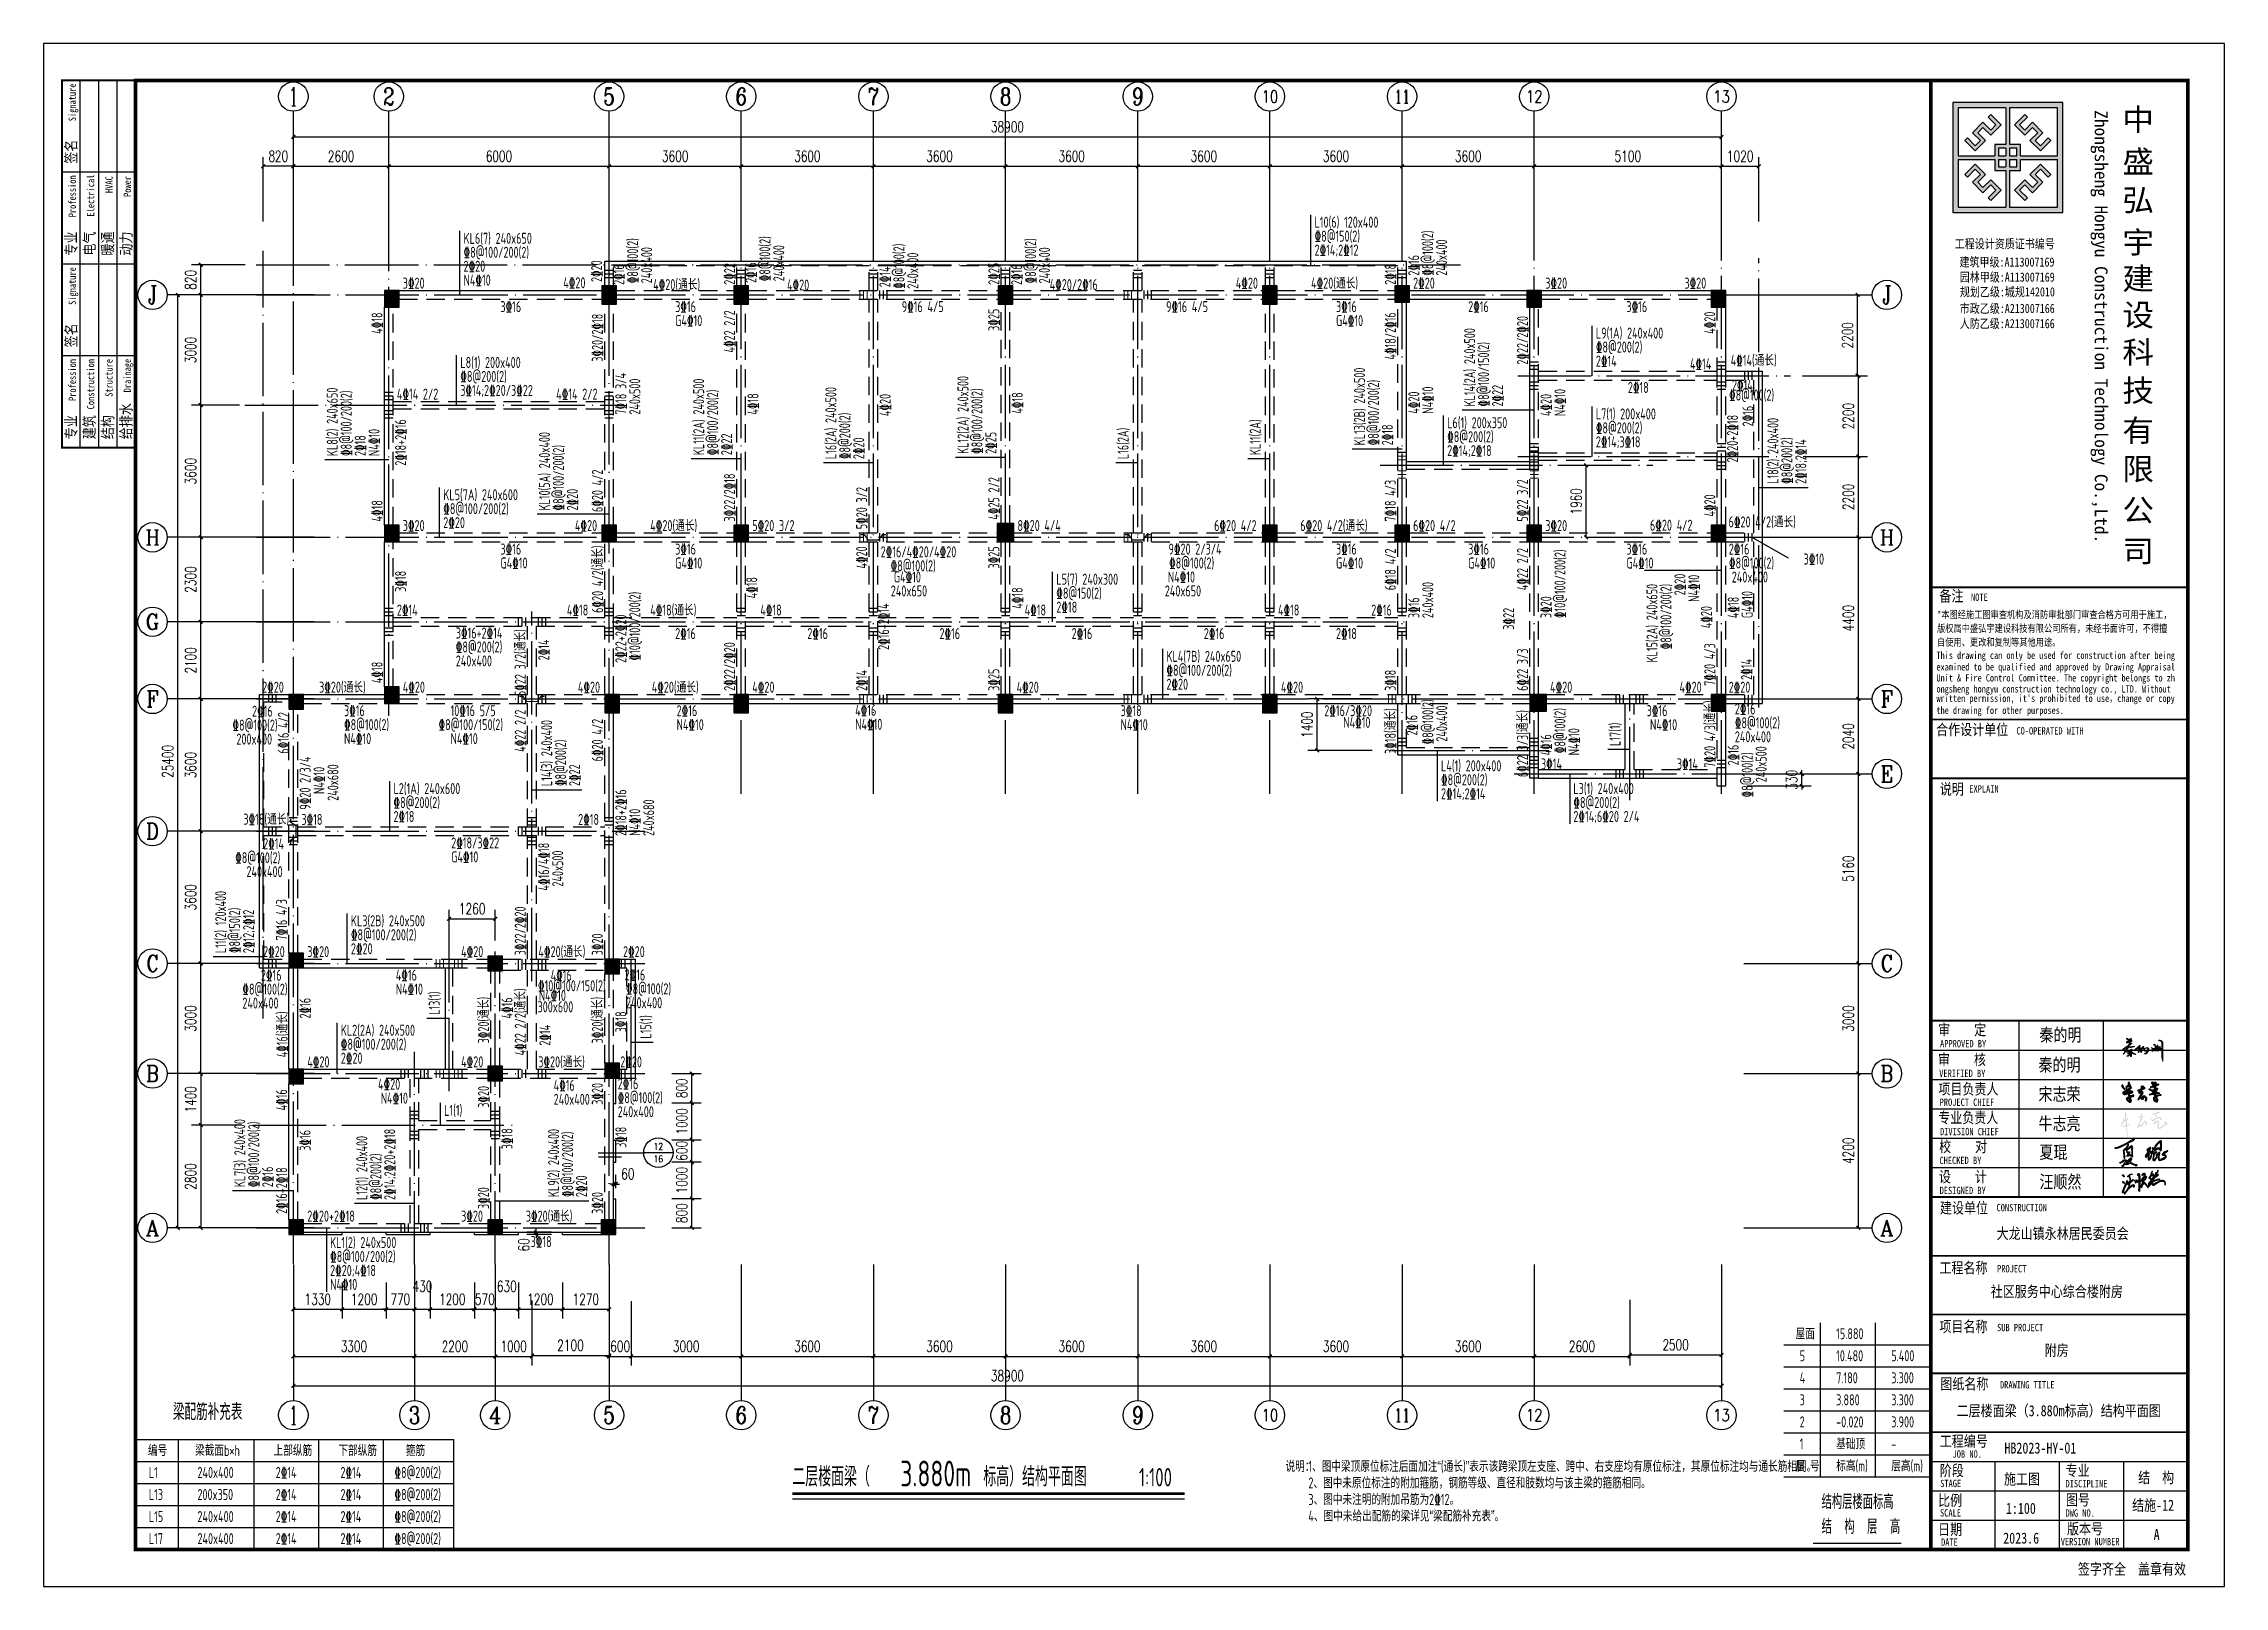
# Model space of a CAD drawing. Extents: x 1051052 to 1482120, y -981644 to -673261.
# Drawn here: x 1161997 to 1221397, y -981644 to -939644 of the extents above; entities that cross this region are included whole.
import ezdxf
from ezdxf.enums import TextEntityAlignment as Align

# ---------------------------------------------------------------- set-up
doc = ezdxf.new("R2010")
doc.units = 0
doc.header["$LTSCALE"] = 1000
doc.header["$MEASUREMENT"] = 0
doc.linetypes.add('DOTE', pattern=[2.42, 2, -0.2, 0.02, -0.2])
doc.linetypes.add('线型3', pattern=[750, 500, -250])
for name, color, linetype in [('AXIS', 3, 'Continuous'), ('AXIS_TEXT', 7, 'Continuous'), ('DIM_IDEN', 3, 'Continuous'), ('DIM_SYMB', 3, 'Continuous'), ('DOTE', 1, 'DOTE'), ('PUB_DIM', 3, 'Continuous'), ('PUB_TEXT', 7, 'Continuous'), ('Q', 7, 'Continuous'), ('TK', 142, 'Continuous'), ('XM', 7, 'Continuous'), ('填充', 8, 'Continuous')]:
    doc.layers.add(name, color=color, linetype=linetype)
for name, color, linetype, lineweight in [('BEAM', 4, 'Continuous', 25), ('BEAM-DASH', 4, '线型3', 25), ('BEAM-JZ-H', 2, 'Continuous', 25), ('BEAM-JZ-NUM-H', 6, 'Continuous', 25), ('BEAM-JZ-NUM-V', 6, 'Continuous', 25), ('BEAM-JZ-V', 2, 'Continuous', 25), ('BEAM-REINDJ', 1, 'Continuous', 50), ('BEAM-REINGJ', 1, 'Continuous', 50), ('BEAM-REINGJ-TEXT', 7, 'Continuous', 25), ('BEAM-YW-H', 7, 'Continuous', 25), ('BEAM-YW-V', 7, 'Continuous', 25), ('COLU', 2, 'Continuous', 30), ('TAB', 7, 'Continuous', 25), ('TAB-TEXT', 7, 'Continuous', 25), ('TITLE', 7, 'Continuous', 25)]:
    doc.layers.add(name, color=color, linetype=linetype, lineweight=lineweight)
doc.layers.add('COLU-HATCH', color=7, linetype='Continuous', lineweight=25, true_color=0x5b5b5b)
doc.styles.add('_TCH_AXIS', font='COMPLEX', dxfattribs={"bigfont": 'GBCBIG'})
doc.styles.add('_TCH_DIM_T3', font='SIMPLEX', dxfattribs={"width": 0.705882, "bigfont": 'GBCBIG'})
doc.styles.add('_TCH_LABEL', font='COMPLEX', dxfattribs={"bigfont": 'GBCBIG'})
doc.styles.add('COMPLEX', font='COMPLEX')
doc.styles.add('FromPkpm', font='Pkpmeng', dxfattribs={"width": 0.7, "bigfont": 'hztxt'})
doc.styles.add('HYZT1', font='', dxfattribs={"width": 0.8})
doc.styles.add('HYZT2', font='simhei_0.ttf', dxfattribs={"width": 0.8})
doc.styles.get("Standard").update_dxf_attribs({"font": 'tssdeng.shx', "width": 0.7, "bigfont": '0hztxt.shx'})
doc.styles.add('TSSD_Dimension', font='Tssdeng.shx', dxfattribs={"width": 0.7, "bigfont": 'Hztxt.shx'})
doc.styles.get('HYZT1').set_extended_font_data('SimSun')
doc.dimstyles.new('_TCH_ARCH&&100', dxfattribs={"dimtxt": 297.5, "dimasz": 100, "dimexe": 250, "dimexo": 300, "dimgap": 126.25, "dimtad": 1, "dimdec": 0, "dimzin": 0, "dimdsep": 46, "dimtxsty": '_TCH_DIM_T3', "dimblk": 'ARCHTICK', "dimcen": 0.09, "dimclrt": 7, "dimazin": 2, "dimtfac": 1, "dimtdec": 0, "dimtix": 1, "dimtmove": 2, "dimatfit": 3, "dimfxl": 0, "dimtolj": 1, "dimtzin": 0, "dimarcsym": 0})

msp = doc.modelspace()

# ---------------------------------------------------------------- texts
at = {"layer": 'BEAM-JZ-H', "style": 'TSSD_Dimension', "width": 0.7}
for s, p in [('%%1328@150(2)', (1196615.508, -945034.341)), ('2%%13220', (1173435.508, -945854.341)), ('%%1328@100/200(2)', (1173435.508, -945474.341)), ('2%%13214;2%%13212', (1196615.508, -945414.341)), ('N4%%13210', (1173435.508, -946234.341)), ('%%1328@200(2)', (1204277.508, -948054.341)), ('%%1328@200(2)', (1173347.508, -948854.341)), ('2%%13214', (1204277.508, -948434.341)), ('3%%13214;2%%13220/3%%13222', (1173347.508, -949234.341)), ('%%1328@200(2)', (1200227.508, -950494.341)), ('2%%13214;3%%13218', (1204277.508, -950634.341)), ('%%1328@200(2)', (1204277.508, -950254.341)), ('2%%13214;2%%13218', (1200227.508, -950874.341)), ('%%1328@100/200(2)', (1172883.508, -952454.341)), ('2%%13220', (1172883.508, -952834.341)), ('%%1328@150(2)', (1189581.556, -954754.341)), ('2%%13218', (1189581.556, -955134.341)), ('%%1328@100/200(2)', (1192579.508, -956854.341)), ('2%%13220', (1192579.508, -957234.341)), ('%%1328@200(2)', (1200059.508, -959834.341)), ('%%1328@200(2)', (1171527.508, -960454.341)), ('2%%13214;2%%13214', (1200059.508, -960214.341)), ('%%1328@200(2)', (1203664.613, -960454.341)), ('2%%13218', (1171527.508, -960834.341)), ('2%%13214;6%%13220 2/4', (1203664.613, -960834.341)), ('%%1328@100/200(2)', (1170367.508, -964054.341)), ('2%%13220', (1170367.508, -964434.341)), ('%%1328@100/200(2)', (1170092.52, -967033.972)), ('2%%13220', (1170092.52, -967413.972)), ('2%%13220;4%%13218', (1169800.704, -973194.341)), ('%%1328@100/200(2)', (1169800.704, -972814.341)), ('N4%%13210', (1169800.704, -973574.341))]:
    msp.add_text(s, height=300, dxfattribs=at).set_placement(p)
at = {"layer": 'BEAM-JZ-NUM-H', "style": 'TSSD_Dimension', "width": 0.7}
for s, p in [('L10(6) 120x400', (1196615.508, -944654.341)), ('KL6(7) 240x650', (1173435.508, -945094.341)), ('L9(1A) 240x400', (1204277.508, -947674.341)), ('L8(1) 200x400', (1173347.508, -948474.341)), ('L6(1) 200x350', (1200227.508, -950114.341)), ('L7(1) 200x400', (1204277.508, -949874.341)), ('KL5(7A) 240x600', (1172883.508, -952074.341)), ('L5(7) 240x300', (1189581.556, -954374.341)), ('KL4(7B) 240x650', (1192579.508, -956474.341)), ('L4(1) 200x400', (1200059.508, -959454.341)), ('L2(1A) 240x600', (1171527.508, -960074.341)), ('L3(1) 240x400', (1203664.613, -960074.341)), ('KL3(2B) 240x500', (1170367.508, -963674.341)), ('KL2(2A) 240x500', (1170092.52, -966653.972)), ('L1(1)', (1172907.508, -968834.341)), ('KL1(2) 240x500', (1169800.704, -972434.341))]:
    msp.add_text(s, height=300, dxfattribs=at).set_placement(p)
at = {"layer": 'BEAM-JZ-NUM-V', "style": 'TSSD_Dimension', "width": 0.7}
for s, p in [('KL14(2A) 240x500', (1200989.508, -949524.341)), ('KL13(2B) 240x500', (1197989.508, -950580.341)), ('KL8(2) 240x650', (1170009.508, -950872.341)), ('KL11(2A) 240x500', (1179989.508, -950848.341)), ('L16(2A) 240x500', (1183589.508, -950956.341)), ('KL12(2A) 240x500', (1187189.508, -950813.341)), ('KL10(5A) 240x400', (1175789.508, -952354.341)), ('L16(2A)', (1191549.508, -950956.341)), ('KL11(2A)', (1195149.508, -950848.341)), ('L18(2) 240x400', (1209249.508, -951628.341)), ('KL15(2A) 240x650', (1205956.207, -956491.675)), ('L14(3) 240x400', (1175849.508, -959856.341)), ('L17(1)', (1204949.508, -958764.341)), ('L11(2) 120x400', (1166969.508, -964404.341)), ('L13(1)', (1172789.508, -966084.341)), ('L15(1)', (1178549.508, -966732.341)), ('KL7(3) 240x400', (1167489.508, -970776.341)), ('L12(1) 240x400', (1170814.52, -971125.144)), ('KL9(2) 240x400', (1176037.658, -971046.841))]:
    msp.add_text(s, height=300, rotation=90, dxfattribs=at).set_placement(p)
at = {"layer": 'BEAM-JZ-V', "style": 'TSSD_Dimension', "width": 0.7}
for s, p in [('%%1328@100/150(2)', (1201369.508, -949524.341)), ('%%1328@100/200(2)', (1170389.508, -950872.341)), ('%%1328@100/200(2)', (1180369.508, -950848.341)), ('%%1328@100/200(2)', (1187569.508, -950813.341)), ('%%1328@100/200(2)', (1198369.508, -950580.341)), ('2%%13222', (1201749.508, -949524.341)), ('%%1328@200(2)', (1183969.508, -950956.341)), ('2%%13218', (1170769.508, -950872.341)), ('N4%%13210', (1171149.508, -950872.341)), ('2%%13222', (1180749.508, -950848.341)), ('2%%13220', (1184349.508, -950956.341)), ('2%%13225', (1187949.508, -950813.341)), ('2%%13218', (1198749.508, -950580.341)), ('%%1328@200(2)', (1209629.508, -951628.341)), ('%%1328@100/200(2)', (1176169.508, -952354.341)), ('2%%13218;2%%13214', (1210009.508, -951628.341)), ('2%%13220', (1176549.508, -952354.341)), ('%%1328@100/200(2)', (1206336.207, -956135.463)), ('2%%13220', (1206716.207, -954665.463)), ('N4%%13210', (1207096.207, -954843.156)), ('%%1328@200(2)', (1176229.508, -959856.341)), ('2%%13222', (1176609.508, -959856.341)), ('%%1328@150(2)', (1167349.508, -964404.341)), ('2%%13212;2%%13212', (1167729.508, -964404.341)), ('%%1328@100/200(2)', (1167869.508, -970776.341)), ('2%%13214;2%%13220+2%%13218', (1171574.52, -971125.144)), ('%%1328@100/200(2)', (1176417.658, -971046.841)), ('%%1328@200(2)', (1171194.52, -971125.144)), ('2%%13216', (1168249.508, -970776.341)), ('2%%13220', (1176797.657, -971046.841))]:
    msp.add_text(s, height=300, rotation=90, dxfattribs=at).set_placement(p)
at = {"layer": 'BEAM-REINGJ-TEXT', "style": 'TSSD_Dimension', "width": 0.7}
msp.add_text('3%%13210', height=300, dxfattribs=at).set_placement((1209935.456, -953525.601), align=Align.TOP_LEFT)
at = {"layer": 'BEAM-YW-H', "style": 'TSSD_Dimension', "width": 0.7}
for s, p in [('3%%13220', (1171779.508, -946314.341)), ('4%%13220', (1176151.43, -946304.401)), ('4%%13220(通长)', (1178600.566, -946354.101)), ('4%%13220', (1182246.328, -946364.341)), ('4%%13220/2%%13216', (1189400.256, -946354.401)), ('4%%13220', (1194469.508, -946314.341)), ('4%%13220(通长)', (1196521.047, -946314.341)), ('2%%13220', (1199299.508, -946314.341)), ('3%%13220', (1202899.508, -946314.341)), ('3%%13220', (1206689.508, -946314.341)), ('4%%13214', (1206841.431, -948514.341)), ('4%%13214(通长)', (1207949.187, -948414.942)), ('4%%13214 2/2', (1171619.508, -949334.341)), ('4%%13214 2/2', (1175959.066, -949334.341)), ('3%%13220', (1171779.508, -952914.341)), ('4%%13220', (1176469.508, -952914.341)), ('4%%13220(通长)', (1178521.047, -952914.341)), ('5%%13220 3/2', (1181299.508, -952914.341)), ('8%%13220 4/4', (1188524.508, -952914.341)), ('6%%13220 4/2', (1193879.066, -952914.341)), ('6%%13220 4/2(通长)', (1196225.826, -952914.341)), ('6%%13220 4/2', (1199299.508, -952914.341)), ('3%%13220', (1202899.508, -952914.341)), ('6%%13220 4/2', (1205751.168, -952904.702)), ('6%%13220 4/2(通长)', (1207892.525, -952814.942)), ('2%%13214', (1171619.508, -955214.341)), ('4%%13218', (1176250.196, -955214.341)), ('4%%13218(通长)', (1178521.047, -955214.341)), ('4%%13218', (1181518.821, -955214.341)), ('4%%13218', (1188718.821, -955214.341)), ('4%%13218', (1195619.508, -955214.341)), ('2%%13216', (1198157.585, -955214.341)), ('2%%13220', (1167949.508, -957314.341)), ('3%%13220(通长)', (1169501.047, -957314.341)), ('4%%13220', (1171779.508, -957314.341)), ('4%%13220', (1176549.508, -957314.341)), ('4%%13220(通长)', (1178561.047, -957314.341)), ('4%%13220', (1181299.508, -957314.341)), ('4%%13220', (1188499.508, -957314.341)), ('4%%13220', (1195699.508, -957314.341)), ('4%%13220', (1203029.508, -957314.341)), ('4%%13220', (1206555.293, -957314.341)), ('2%%13220', (1207894.508, -957314.341)), ('3%%13214', (1202782.338, -959404.341)), ('3%%13214', (1206483.665, -959404.341)), ('3%%13218(通长)', (1167438.656, -960907.281)), ('3%%13218', (1169019.508, -960914.341)), ('2%%13218', (1176557.585, -960914.341)), ('2%%13220', (1167974.508, -964514.341)), ('3%%13220', (1169179.508, -964514.341)), ('4%%13220', (1173369.508, -964514.341)), ('4%%13220(通长)', (1175474.659, -964514.341)), ('2%%13220', (1177779.508, -964514.341)), ('4%%13220', (1169179.508, -967514.341)), ('4%%13220', (1173369.508, -967514.341)), ('3%%13220(通长)', (1175470.721, -967514.341)), ('2%%13220', (1177704.508, -967514.341)), ('2%%13220+2%%13218', (1169179.508, -971714.341)), ('3%%13220', (1173369.508, -971714.341)), ('3%%13220(通长)', (1175131.047, -971714.341))]:
    msp.add_text(s, height=300, dxfattribs=at).set_placement(p)
for s, p in [('3%%13216', (1174439.508, -946654.341)), ('3%%13216', (1179199.508, -946654.341)), ('9%%13216 4/5', (1185371.483, -946654.341)), ('9%%13216 4/5', (1192571.483, -946654.341)), ('3%%13216', (1197199.508, -946654.341)), ('2%%13216', (1200799.508, -946654.341)), ('3%%13216', (1205109.508, -946654.341)), ('G4%%13210', (1179199.508, -947034.341)), ('G4%%13210', (1197199.508, -947034.341)), ('2%%13218', (1205149.508, -948854.341)), ('%%1328@100(2)', (1207905.287, -949061.459)), ('2%%13214', (1207984.668, -948794.701)), ('3%%13216', (1174439.508, -953254.341)), ('3%%13216', (1179199.508, -953254.341)), ('2%%13216/4%%13220/4%%13220', (1184797.674, -953329.512)), ('9%%13220 2/3/4', (1192637.29, -953254.341)), ('3%%13216', (1197199.508, -953254.341)), ('3%%13216', (1200799.508, -953254.341)), ('3%%13216', (1205109.508, -953254.341)), ('2%%13216', (1207898.266, -953254.341)), ('G4%%13210', (1174439.508, -953634.341)), ('G4%%13210', (1179199.508, -953634.341)), ('%%1328@100(2)', (1185068.568, -953709.512)), ('%%1328@100(2)', (1192652.858, -953634.341)), ('G4%%13210', (1197199.508, -953634.341)), ('G4%%13210', (1200799.508, -953634.341)), ('G4%%13210', (1205109.508, -953634.341)), ('%%1328@100(2)', (1207903.096, -953634.341)), ('240x650', (1185073.152, -954394.341)), ('G4%%13210', (1185155.708, -954014.341)), ('240x650', (1192536.309, -954394.341)), ('N4%%13210', (1192618.919, -954014.341)), ('240x400', (1207979.703, -954014.341)), ('3%%13216+2%%13214', (1173224.2, -955539.81)), ('2%%13216', (1179199.508, -955554.341)), ('2%%13216', (1182799.508, -955554.341)), ('2%%13216', (1186399.508, -955554.341)), ('2%%13216', (1189999.508, -955554.341)), ('2%%13216', (1193599.508, -955554.341)), ('2%%13218', (1197199.508, -955554.341)), ('240x400', (1173224.2, -956299.81)), ('%%1328@200(2)', (1173224.2, -955919.81)), ('%%1328@100(2)', (1167141.004, -958047.546)), ('2%%13216', (1167675.045, -957667.546)), ('3%%13216', (1170179.508, -957654.341)), ('%%1328@100(2)', (1170179.508, -958034.341)), ('%%1328@100/150(2)', (1172753.932, -958034.341)), ('10%%13216 5/5', (1173082.856, -957654.341)), ('2%%13216', (1179239.508, -957654.341)), ('N4%%13210', (1179239.508, -958034.341)), ('4%%13216', (1184102.51, -957644.402)), ('N4%%13210', (1184102.51, -958024.402)), ('3%%13218', (1191332.33, -957654.341)), ('N4%%13210', (1191332.33, -958034.341)), ('2%%13216/3%%13220', (1196880.573, -957654.341)), ('N4%%13210', (1197397.069, -957971.87)), ('3%%13216', (1205660.946, -957654.341)), ('N4%%13210', (1205751.77, -958034.341)), ('2%%13216', (1208062.914, -957604.341)), ('%%1328@100(2)', (1208062.914, -957984.341)), ('200x400', (1167248.503, -958427.546)), ('N4%%13210', (1170179.508, -958414.341)), ('N4%%13210', (1173082.856, -958414.341)), ('240x400', (1208062.914, -958364.341)), ('%%1328@100(2)', (1167215.429, -961655.535)), ('2%%13214', (1167977.266, -961275.535)), ('2%%13218/3%%13222', (1173099.508, -961254.341)), ('G4%%13210', (1173099.508, -961634.341)), ('240x400', (1167521.389, -962035.535)), ('%%1328@100(2)', (1167411.243, -965234.341)), ('2%%13216', (1167915.663, -964854.341)), ('4%%13216', (1171589.508, -964854.341)), ('N4%%13210', (1171589.508, -965234.341)), ('%%13210@100/150(2)', (1175463.486, -965142.722)), ('4%%13216', (1175808.822, -964858.445)), ('2%%13216', (1177822.025, -964845.837)), ('%%1328@100(2)', (1177860.588, -965225.837)), ('240x400', (1167411.243, -965614.341)), ('300x600', (1175451.597, -965716.594)), ('N4%%13210', (1175484.296, -965405.727)), ('240x400', (1177860.588, -965605.837)), ('4%%13220', (1171105.239, -967823.789)), ('N4%%13210', (1171180.595, -968203.789)), ('4%%13216', (1175889.508, -967854.341)), ('2%%13216', (1177633.772, -967810.743)), ('%%1328@100(2)', (1177633.772, -968190.743)), ('240x400', (1175889.508, -968234.341)), ('240x400', (1177633.772, -968570.743)), ('3%%13218', (1175262.586, -972108.513))]:
    msp.add_text(s, height=300, dxfattribs=at).set_placement(p, align=Align.TOP_LEFT)
at = {"layer": 'BEAM-YW-V', "style": 'TSSD_Dimension', "width": 0.7}
for s, p in [('%%1328@100(2)', (1177891.322, -946168.66)), ('%%1328@100(2)', (1181491.401, -946114.497)), ('%%1328@100(2)', (1188728.788, -946172.918)), ('%%1328@100(2)', (1199545.859, -945961.385)), ('240x400', (1199925.859, -945961.385)), ('240x400', (1178271.322, -946168.66)), ('2%%13216', (1181111.401, -946158.06)), ('240x400', (1181871.401, -946114.497)), ('%%1328@100(2)', (1185142.612, -946318.586)), ('240x400', (1185522.612, -946318.586)), ('240x400', (1189108.788, -946172.918)), ('2%%13216', (1199165.859, -945961.385)), ('2%%13216', (1177511.322, -946212.223)), ('2%%13214', (1184762.612, -946277.711)), ('2%%13216', (1188348.788, -946216.481)), ('7%%13218 3/4', (1177569.508, -949744.341)), ('240x500', (1177949.508, -949744.341)), ('4%%13218', (1181169.508, -949744.341)), ('4%%13220', (1184769.508, -949784.341)), ('4%%13218', (1188369.508, -949719.341)), ('4%%13220', (1199169.508, -949719.341)), ('N4%%13210', (1199549.508, -949719.341)), ('4%%13220', (1202769.508, -949784.341)), ('N4%%13210', (1203149.508, -949784.341)), ('2%%13220+2%%13218', (1207849.086, -951046.108)), ('2%%13218+2%%13216', (1171569.508, -951135.721)), ('%%13210@100/200(2)', (1203149.508, -955284.341)), ('3%%13218', (1171569.508, -954568.966)), ('4%%13218', (1181135.601, -954746.678)), ('4%%13218', (1188369.508, -955029.674)), ('240x400', (1199549.508, -955284.341)), ('%%13210@100/200(2)', (1177949.508, -956437.908)), ('2%%13216+2%%13214', (1184727.737, -956148.99)), ('3%%13216', (1199169.508, -955284.341)), ('3%%13220', (1202769.508, -955284.341)), ('4%%13218', (1207869.508, -955284.341)), ('G4%%13210', (1208249.508, -955284.341)), ('2%%13222+2%%13220', (1177569.508, -956502.933)), ('2%%13214', (1175469.508, -956434.341)), ('%%1328@100(2)', (1199549.508, -958724.15)), ('2%%13216', (1199116.187, -958481.333)), ('240x400', (1199929.508, -958648.826)), ('%%1328@100(2)', (1203149.508, -958961.569)), ('4%%13216', (1202769.508, -959019.919)), ('N4%%13210', (1203529.508, -959019.919)), ('9%%13220 2/3/4', (1168969.508, -960498.599)), ('240x680', (1169729.508, -960257.362)), ('2%%13216', (1207869.508, -959293.682)), ('%%1328@100(2)', (1208249.508, -960166.321)), ('240x500', (1208629.508, -959753.316)), ('N4%%13210', (1169349.508, -960072.824)), ('2%%13218+2%%13216', (1177569.508, -961214.341)), ('N4%%13210', (1177949.508, -961214.341)), ('240x680', (1178329.508, -961214.341)), ('4%%13216/4%%13218', (1175469.508, -962701.485)), ('240x500', (1175849.508, -962593.336)), ('2%%13216', (1168969.508, -966184.341)), ('4%%13216', (1174469.508, -966184.341)), ('2%%13214', (1175501.556, -966924.75)), ('3%%13218', (1177569.508, -966561.914)), ('3%%13216', (1168969.508, -969784.341)), ('3%%13218', (1174469.508, -969744.341)), ('3%%13218', (1177569.508, -969704.341))]:
    msp.add_text(s, height=300, rotation=90, dxfattribs=at).set_placement(p, align=Align.TOP_LEFT)
for s, p in [('2%%13220', (1177209.628, -946134.341)), ('2%%13222', (1180829.508, -946209.341)), ('2%%13225', (1188029.508, -946209.341)), ('2%%13218', (1198829.508, -946209.341)), ('4%%13218', (1171229.508, -947544.341)), ('3%%13220/2%%13218', (1177229.508, -948304.341)), ('4%%13222 2/2', (1180829.508, -948054.784)), ('3%%13225', (1188029.508, -947464.341)), ('4%%13218/2%%13216', (1198829.508, -948246.264)), ('2%%13222/2%%13220', (1202429.508, -948384.341)), ('4%%13220', (1207529.508, -947544.341)), ('2%%13216', (1208569.266, -950066.201)), ('6%%13220 4/2', (1177229.508, -952397.486)), ('3%%13222/2%%13218', (1180829.508, -952654.341)), ('4%%13225 2/2', (1188029.508, -952604.341)), ('7%%13218 4/3', (1198829.508, -952654.341)), ('5%%13222 3/2', (1202429.508, -952654.341)), ('4%%13218', (1171229.508, -952654.341)), ('5%%13220 3/2', (1184429.508, -952864.341)), ('4%%13220', (1207529.508, -952520.126)), ('4%%13220', (1184429.508, -953934.341)), ('3%%13225', (1188029.508, -953934.341)), ('6%%13220 4/2(通长)', (1177234.352, -955140.735)), ('6%%13218 4/2', (1198829.508, -954524.784)), ('4%%13222 2/2', (1202429.508, -954524.784)), ('3%%13222', (1202049.508, -955599.341)), ('4%%13220', (1207437.766, -955559.582)), ('5%%13222 3/2(通长)', (1175129.508, -957408.024)), ('2%%13222/2%%13220', (1180829.508, -957264.341)), ('6%%13222 3/3', (1202429.508, -957264.341)), ('7%%13220 4/3', (1207529.508, -957125.182)), ('4%%13218', (1171229.508, -957054.341)), ('2%%13214', (1184429.508, -957264.341)), ('3%%13225', (1188029.508, -957264.341)), ('3%%13218', (1198829.508, -957264.341)), ('2%%13214', (1208529.508, -956965.029)), ('6%%13216 4/2', (1168679.508, -958972.55)), ('4%%13222 2/2', (1175129.508, -958924.784)), ('6%%13220 4/2', (1177229.508, -959184.784)), ('3%%13218(通长)', (1198829.508, -958982.803)), ('6%%13222 3/3(通长)', (1202429.508, -959614.298)), ('7%%13220 4/3(通长)', (1207529.508, -959355.719)), ('7%%13216 4/3', (1168629.508, -964061.976)), ('3%%13222/2%%13220', (1175129.508, -964464.341)), ('3%%13220', (1177229.508, -964464.341)), ('3%%13220(通长)', (1174129.508, -966862.803)), ('4%%13222 2/2(通长)', (1175129.508, -967188.024)), ('3%%13220(通长)', (1177229.508, -966862.803)), ('4%%13216(通长)', (1168643.531, -967241.426)), ('4%%13216', (1168629.508, -968686.264)), ('3%%13220', (1174129.508, -968614.341)), ('3%%13220', (1177229.508, -968534.341)), ('2%%13216+2%%13218', (1168629.508, -971504.341)), ('3%%13220', (1174129.508, -971371.701)), ('3%%13220', (1177229.508, -971504.341))]:
    msp.add_text(s, height=300, rotation=90, dxfattribs=at).set_placement(p)
at = {"layer": 'PUB_TEXT', "color": 7, "width": 0.7}
for s, height, p in [('3.880m', 700, (1185331.688, -978922.484)), ('二层楼面梁（', 529.1339, (1182391.688, -978922.484)), ('标高）结构平面图', 529.1339, (1187593.226, -978922.484)), ('1:100', 500, (1191832.911, -978922.484))]:
    msp.add_text(s, height=height, dxfattribs=at).set_placement(p)
at = {"layer": 'TAB-TEXT', "style": 'TSSD_Dimension', "width": 0.7}
for s, height, p in [('梁配筋补充表', 450, (1165520.299, -976893.929)), ('编号', 300, (1164839.304, -977943.929)), ('梁截面b×h', 300, (1166123.407, -977943.929)), ('上部纵筋', 300, (1168262.932, -977943.929)), ('下部纵筋', 300, (1170026.932, -977943.929)), ('箍筋', 300, (1171864.432, -977943.929)), ('L1', 300, (1164864.837, -978543.929)), ('240x400', 300, (1166187.837, -978543.929)), ('2%%13214', 300, (1168319.337, -978543.929)), ('2%%13214', 300, (1170083.337, -978543.929)), ('%%1328@200(2)', 300, (1171553.337, -978543.929)), ('L13', 300, (1164864.837, -979143.929)), ('200x350', 300, (1166187.837, -979143.929)), ('2%%13214', 300, (1168319.337, -979143.929)), ('2%%13214', 300, (1170083.337, -979143.929)), ('%%1328@200(2)', 300, (1171553.337, -979143.929)), ('L15', 300, (1164864.837, -979743.929)), ('240x400', 300, (1166187.837, -979743.929)), ('2%%13214', 300, (1168319.337, -979743.929)), ('2%%13214', 300, (1170083.337, -979743.929)), ('%%1328@200(2)', 300, (1171553.337, -979743.929)), ('L17', 300, (1164864.837, -980343.929)), ('240x400', 300, (1166187.837, -980343.929)), ('2%%13214', 300, (1168319.337, -980343.929)), ('2%%13214', 300, (1170083.337, -980343.929)), ('%%1328@200(2)', 300, (1171553.337, -980343.929))]:
    msp.add_text(s, height=height, dxfattribs=at).set_placement(p, align=Align.MIDDLE_LEFT)
at = {"layer": 'TITLE', "width": 0.7}
for s, height, style, p in [('屋面', 300, 'TSSD_Dimension', (1209718.168, -974765.9)), ('15.880', 300, 'TSSD_Dimension', (1210823.457, -974765.9)), ('5', 300, 'TSSD_Dimension', (1209828.427, -975365.9)), ('10.480', 300, 'TSSD_Dimension', (1210823.457, -975365.9)), ('5.400', 300, 'TSSD_Dimension', (1212323.457, -975365.9)), ('4', 300, 'TSSD_Dimension', (1209828.427, -975965.9)), ('7.180', 300, 'TSSD_Dimension', (1210823.457, -975965.9)), ('3.300', 300, 'TSSD_Dimension', (1212323.457, -975965.9)), ('3', 300, 'FromPkpm', (1209828.427, -976565.9)), ('3.880', 300, 'FromPkpm', (1210823.457, -976565.9)), ('3.300', 300, 'FromPkpm', (1212323.457, -976565.9)), ('2', 300, 'FromPkpm', (1209828.427, -977165.9)), ('-0.020', 300, 'FromPkpm', (1210823.457, -977165.9)), ('3.900', 300, 'FromPkpm', (1212323.457, -977165.9)), ('1', 300, 'FromPkpm', (1209828.427, -977765.9)), ('基础顶', 300, 'FromPkpm', (1210823.457, -977765.9)), ('层 号', 300, 'FromPkpm', (1209718.168, -978365.9)), ('标高(m)', 300, 'FromPkpm', (1210823.457, -978365.9)), ('层高(m)', 300, 'FromPkpm', (1212323.457, -978365.9)), ('-', 300, 'FromPkpm', (1212323.457, -977765.9)), ('结构层楼面标高', 400, 'FromPkpm', (1210426.459, -979340.9)), ('结  构  层  高', 400, 'FromPkpm', (1210426.459, -980015.9))]:
    msp.add_text(s, height=height, dxfattribs=dict(at, style=style)).set_placement(p, align=Align.MIDDLE_LEFT)
at = {"layer": 'TITLE', "style": 'FromPkpm', "width": 0.7}
for s, p in [('说明：', (1195823.856, -978228.181)), ('1、图中梁顶原位标注后面加注“(通长)”表示该跨梁顶左支座、跨中、右支座均有原位标注，其原位标注均与通长筋相同。', (1196447.433, -978228.181)), ('2、图中未原位标注的附加箍筋，钢筋等级、直径和肢数均与该主梁的箍筋相同。', (1196447.433, -978678.181)), ('3、图中未注明的附加吊筋为2%%13212。', (1196447.433, -979128.181)), ('4、图中未给出配筋的梁详见“梁配筋补充表”。', (1196447.433, -979578.181))]:
    msp.add_text(s, height=300, dxfattribs=at).set_placement(p, align=Align.TOP_LEFT)
at = {"layer": 'XM', "style": 'HYZT1', "width": 0.8}
for s, p in [('二层楼面梁（3.880m标高）结构平面图', (1214102.251, -977012.069)), ('结施-12', (1218882.691, -979584.27))]:
    msp.add_text(s, height=300, dxfattribs=at).set_placement(p)

# ---------------------------------------------------------------- blocks, each defined once
blk = doc.blocks.new('_ArchTick')
at = {"color": 0, "linetype": 'ByBlock', "const_width": 0.4}
blk.add_lwpolyline([(-0.5, -0.5), (0.5, 0.5)], dxfattribs=at)
blk = doc.blocks.new('*D169')
at = {"layer": 'AXIS', "color": 0, "lineweight": -2, "transparency": 16777216}
for p, q in [((1209928, -967684), (1211678, -967684)), ((1211428, -971884), (1211428, -967684)), ((1209928, -971884), (1211678, -971884))]:
    blk.add_line(p, q, dxfattribs=at)
at = {"layer": 'Defpoints', "color": 0, "transparency": 16777216}
for p in [(1208928, -967684), (1211428, -967684), (1208928, -971884)]:
    blk.add_point(p, dxfattribs=at)
at = {"layer": 'AXIS', "color": 0, "lineweight": -2, "transparency": 16777216, "xscale": 100, "yscale": 100, "zscale": 100}
for p, rotation in [((1211428, -967684), 90), ((1211428, -971884), 270)]:
    blk.add_blockref('_ArchTick', p, dxfattribs=dict(at, rotation=rotation))
at = {"layer": 'AXIS', "color": 7, "transparency": 16777216, "insert": (1211153, -969784), "char_height": 297.5, "attachment_point": 5, "rotation": 90, "style": '_TCH_DIM_T3'}
blk.add_mtext('\\A1;4200', dxfattribs=at)
blk = doc.blocks.new('*D170')
at = {"layer": 'AXIS', "color": 0, "lineweight": -2, "transparency": 16777216}
for p, q in [((1209928, -964684), (1211678, -964684)), ((1211428, -967684), (1211428, -964684)), ((1209928, -967684), (1211678, -967684))]:
    blk.add_line(p, q, dxfattribs=at)
at = {"layer": 'Defpoints', "color": 0, "transparency": 16777216}
for p in [(1208928, -964684), (1211428, -964684), (1208928, -967684)]:
    blk.add_point(p, dxfattribs=at)
at = {"layer": 'AXIS', "color": 0, "lineweight": -2, "transparency": 16777216, "xscale": 100, "yscale": 100, "zscale": 100}
for p, rotation in [((1211428, -964684), 90), ((1211428, -967684), 270)]:
    blk.add_blockref('_ArchTick', p, dxfattribs=dict(at, rotation=rotation))
at = {"layer": 'AXIS', "color": 7, "transparency": 16777216, "insert": (1211153, -966184), "char_height": 297.5, "attachment_point": 5, "rotation": 90, "style": '_TCH_DIM_T3'}
blk.add_mtext('\\A1;3000', dxfattribs=at)
blk = doc.blocks.new('*D171')
at = {"layer": 'AXIS', "color": 0, "lineweight": -2, "transparency": 16777216}
for p, q in [((1209928, -959524), (1211678, -959524)), ((1211428, -964684), (1211428, -959524)), ((1209928, -964684), (1211678, -964684))]:
    blk.add_line(p, q, dxfattribs=at)
at = {"layer": 'Defpoints', "color": 0, "transparency": 16777216}
for p in [(1208928, -959524), (1211428, -959524), (1208928, -964684)]:
    blk.add_point(p, dxfattribs=at)
at = {"layer": 'AXIS', "color": 0, "lineweight": -2, "transparency": 16777216, "xscale": 100, "yscale": 100, "zscale": 100}
for p, rotation in [((1211428, -959524), 90), ((1211428, -964684), 270)]:
    blk.add_blockref('_ArchTick', p, dxfattribs=dict(at, rotation=rotation))
at = {"layer": 'AXIS', "color": 7, "transparency": 16777216, "insert": (1211153, -962104), "char_height": 297.5, "attachment_point": 5, "rotation": 90, "style": '_TCH_DIM_T3'}
blk.add_mtext('\\A1;5160', dxfattribs=at)
blk = doc.blocks.new('*D172')
at = {"layer": 'AXIS', "color": 0, "lineweight": -2, "transparency": 16777216}
for p, q in [((1209928, -957484), (1211678, -957484)), ((1211428, -959524), (1211428, -957484)), ((1209928, -959524), (1211678, -959524))]:
    blk.add_line(p, q, dxfattribs=at)
at = {"layer": 'Defpoints', "color": 0, "transparency": 16777216}
for p in [(1208928, -957484), (1211428, -957484), (1208928, -959524)]:
    blk.add_point(p, dxfattribs=at)
at = {"layer": 'AXIS', "color": 0, "lineweight": -2, "transparency": 16777216, "xscale": 100, "yscale": 100, "zscale": 100}
for p, rotation in [((1211428, -957484), 90), ((1211428, -959524), 270)]:
    blk.add_blockref('_ArchTick', p, dxfattribs=dict(at, rotation=rotation))
at = {"layer": 'AXIS', "color": 7, "transparency": 16777216, "insert": (1211153, -958504), "char_height": 297.5, "attachment_point": 5, "rotation": 90, "style": '_TCH_DIM_T3'}
blk.add_mtext('\\A1;2040', dxfattribs=at)
blk = doc.blocks.new('*D173')
at = {"layer": 'AXIS', "color": 0, "lineweight": -2, "transparency": 16777216}
for p, q in [((1209928, -953084), (1211678, -953084)), ((1211428, -957484), (1211428, -953084)), ((1209928, -957484), (1211678, -957484))]:
    blk.add_line(p, q, dxfattribs=at)
at = {"layer": 'Defpoints', "color": 0, "transparency": 16777216}
for p in [(1208928, -953084), (1211428, -953084), (1208928, -957484)]:
    blk.add_point(p, dxfattribs=at)
at = {"layer": 'AXIS', "color": 0, "lineweight": -2, "transparency": 16777216, "xscale": 100, "yscale": 100, "zscale": 100}
for p, rotation in [((1211428, -953084), 90), ((1211428, -957484), 270)]:
    blk.add_blockref('_ArchTick', p, dxfattribs=dict(at, rotation=rotation))
at = {"layer": 'AXIS', "color": 7, "transparency": 16777216, "insert": (1211153, -955284), "char_height": 297.5, "attachment_point": 5, "rotation": 90, "style": '_TCH_DIM_T3'}
blk.add_mtext('\\A1;4400', dxfattribs=at)
blk = doc.blocks.new('*D174')
at = {"layer": 'AXIS', "color": 0, "lineweight": -2, "transparency": 16777216}
for p, q in [((1167777, -964684), (1166027, -964684)), ((1166277, -967684), (1166277, -964684)), ((1167777, -967684), (1166027, -967684))]:
    blk.add_line(p, q, dxfattribs=at)
at = {"layer": 'Defpoints', "color": 0, "transparency": 16777216}
for p in [(1166277, -964684), (1168777, -964684), (1168777, -967684)]:
    blk.add_point(p, dxfattribs=at)
at = {"layer": 'AXIS', "color": 0, "lineweight": -2, "transparency": 16777216, "xscale": 100, "yscale": 100, "zscale": 100}
for p, rotation in [((1166277, -964684), 90), ((1166277, -967684), 270)]:
    blk.add_blockref('_ArchTick', p, dxfattribs=dict(at, rotation=rotation))
at = {"layer": 'AXIS', "color": 7, "transparency": 16777216, "insert": (1166002, -966184), "char_height": 297.5, "attachment_point": 5, "rotation": 90, "style": '_TCH_DIM_T3'}
blk.add_mtext('\\A1;3000', dxfattribs=at)
blk = doc.blocks.new('*D175')
at = {"layer": 'AXIS', "color": 0, "lineweight": -2, "transparency": 16777216}
for p, q in [((1167777, -961084), (1166027, -961084)), ((1166277, -964684), (1166277, -961084)), ((1167777, -964684), (1166027, -964684))]:
    blk.add_line(p, q, dxfattribs=at)
at = {"layer": 'Defpoints', "color": 0, "transparency": 16777216}
for p in [(1166277, -961084), (1168777, -961084), (1168777, -964684)]:
    blk.add_point(p, dxfattribs=at)
at = {"layer": 'AXIS', "color": 0, "lineweight": -2, "transparency": 16777216, "xscale": 100, "yscale": 100, "zscale": 100}
for p, rotation in [((1166277, -961084), 90), ((1166277, -964684), 270)]:
    blk.add_blockref('_ArchTick', p, dxfattribs=dict(at, rotation=rotation))
at = {"layer": 'AXIS', "color": 7, "transparency": 16777216, "insert": (1166002, -962884), "char_height": 297.5, "attachment_point": 5, "rotation": 90, "style": '_TCH_DIM_T3'}
blk.add_mtext('\\A1;3600', dxfattribs=at)
blk = doc.blocks.new('*D176')
at = {"layer": 'AXIS', "color": 0, "lineweight": -2, "transparency": 16777216}
for p, q in [((1167777, -957484), (1166027, -957484)), ((1166277, -961084), (1166277, -957484)), ((1167777, -961084), (1166027, -961084))]:
    blk.add_line(p, q, dxfattribs=at)
at = {"layer": 'Defpoints', "color": 0, "transparency": 16777216}
for p in [(1166277, -957484), (1168777, -957484), (1168777, -961084)]:
    blk.add_point(p, dxfattribs=at)
at = {"layer": 'AXIS', "color": 0, "lineweight": -2, "transparency": 16777216, "xscale": 100, "yscale": 100, "zscale": 100}
for p, rotation in [((1166277, -957484), 90), ((1166277, -961084), 270)]:
    blk.add_blockref('_ArchTick', p, dxfattribs=dict(at, rotation=rotation))
at = {"layer": 'AXIS', "color": 7, "transparency": 16777216, "insert": (1166002, -959284), "char_height": 297.5, "attachment_point": 5, "rotation": 90, "style": '_TCH_DIM_T3'}
blk.add_mtext('\\A1;3600', dxfattribs=at)
blk = doc.blocks.new('*D177')
at = {"layer": 'AXIS', "color": 0, "lineweight": -2, "transparency": 16777216}
for p, q in [((1167777, -955384), (1166027, -955384)), ((1166277, -957484), (1166277, -955384)), ((1167777, -957484), (1166027, -957484))]:
    blk.add_line(p, q, dxfattribs=at)
at = {"layer": 'Defpoints', "color": 0, "transparency": 16777216}
for p in [(1166277, -955384), (1168777, -955384), (1168777, -957484)]:
    blk.add_point(p, dxfattribs=at)
at = {"layer": 'AXIS', "color": 0, "lineweight": -2, "transparency": 16777216, "xscale": 100, "yscale": 100, "zscale": 100}
for p, rotation in [((1166277, -955384), 90), ((1166277, -957484), 270)]:
    blk.add_blockref('_ArchTick', p, dxfattribs=dict(at, rotation=rotation))
at = {"layer": 'AXIS', "color": 7, "transparency": 16777216, "insert": (1166002, -956434), "char_height": 297.5, "attachment_point": 5, "rotation": 90, "style": '_TCH_DIM_T3'}
blk.add_mtext('\\A1;2100', dxfattribs=at)
blk = doc.blocks.new('*D178')
at = {"layer": 'AXIS', "color": 0, "lineweight": -2, "transparency": 16777216}
for p, q in [((1167777, -953084), (1166027, -953084)), ((1166277, -955384), (1166277, -953084)), ((1167777, -955384), (1166027, -955384))]:
    blk.add_line(p, q, dxfattribs=at)
at = {"layer": 'Defpoints', "color": 0, "transparency": 16777216}
for p in [(1166277, -953084), (1168777, -953084), (1168777, -955384)]:
    blk.add_point(p, dxfattribs=at)
at = {"layer": 'AXIS', "color": 0, "lineweight": -2, "transparency": 16777216, "xscale": 100, "yscale": 100, "zscale": 100}
for p, rotation in [((1166277, -953084), 90), ((1166277, -955384), 270)]:
    blk.add_blockref('_ArchTick', p, dxfattribs=dict(at, rotation=rotation))
at = {"layer": 'AXIS', "color": 7, "transparency": 16777216, "insert": (1166002, -954234), "char_height": 297.5, "attachment_point": 5, "rotation": 90, "style": '_TCH_DIM_T3'}
blk.add_mtext('\\A1;2300', dxfattribs=at)
blk = doc.blocks.new('*D179')
at = {"layer": 'AXIS', "color": 0, "lineweight": -2, "transparency": 16777216}
for p, q in [((1167153, -946484), (1165403, -946484)), ((1165653, -971884), (1165653, -946484)), ((1167153, -971884), (1165403, -971884))]:
    blk.add_line(p, q, dxfattribs=at)
at = {"layer": 'Defpoints', "color": 0, "transparency": 16777216}
for p in [(1165653, -946484), (1168800, -946484), (1168800, -971884)]:
    blk.add_point(p, dxfattribs=at)
at = {"layer": 'AXIS', "color": 0, "lineweight": -2, "transparency": 16777216, "xscale": 100, "yscale": 100, "zscale": 100}
for p, rotation in [((1165653, -946484), 90), ((1165653, -971884), 270)]:
    blk.add_blockref('_ArchTick', p, dxfattribs=dict(at, rotation=rotation))
at = {"layer": 'AXIS', "color": 7, "transparency": 16777216, "insert": (1165378, -959184), "char_height": 297.5, "attachment_point": 5, "rotation": 90, "style": '_TCH_DIM_T3'}
blk.add_mtext('\\A1;25400', dxfattribs=at)
blk = doc.blocks.new('*D180')
at = {"layer": 'AXIS', "color": 0, "lineweight": -2, "transparency": 16777216}
for p, q in [((1168800, -944484), (1168800, -942734)), ((1168800, -942984), (1171400, -942984)), ((1171400, -944484), (1171400, -942734))]:
    blk.add_line(p, q, dxfattribs=at)
at = {"layer": 'Defpoints', "color": 0, "transparency": 16777216}
for p in [(1171400, -942984), (1168800, -945484), (1171400, -945484)]:
    blk.add_point(p, dxfattribs=at)
at = {"layer": 'AXIS', "color": 0, "lineweight": -2, "transparency": 16777216, "xscale": 100, "yscale": 100, "zscale": 100, "rotation": 180}
blk.add_blockref('_ArchTick', (1168800, -942984), dxfattribs=at)
at = {"layer": 'AXIS', "color": 0, "lineweight": -2, "transparency": 16777216, "xscale": 100, "yscale": 100, "zscale": 100}
blk.add_blockref('_ArchTick', (1171400, -942984), dxfattribs=at)
at = {"layer": 'AXIS', "color": 7, "transparency": 16777216, "insert": (1170100, -942709), "char_height": 297.5, "attachment_point": 5, "style": '_TCH_DIM_T3'}
blk.add_mtext('\\A1;2600', dxfattribs=at)
blk = doc.blocks.new('*D181')
at = {"layer": 'AXIS', "color": 0, "lineweight": -2, "transparency": 16777216}
for p, q in [((1171400, -944484), (1171400, -942734)), ((1171400, -942984), (1177400, -942984)), ((1177400, -944484), (1177400, -942734))]:
    blk.add_line(p, q, dxfattribs=at)
at = {"layer": 'Defpoints', "color": 0, "transparency": 16777216}
for p in [(1177400, -942984), (1171400, -945484), (1177400, -945484)]:
    blk.add_point(p, dxfattribs=at)
at = {"layer": 'AXIS', "color": 0, "lineweight": -2, "transparency": 16777216, "xscale": 100, "yscale": 100, "zscale": 100, "rotation": 180}
blk.add_blockref('_ArchTick', (1171400, -942984), dxfattribs=at)
at = {"layer": 'AXIS', "color": 0, "lineweight": -2, "transparency": 16777216, "xscale": 100, "yscale": 100, "zscale": 100}
blk.add_blockref('_ArchTick', (1177400, -942984), dxfattribs=at)
at = {"layer": 'AXIS', "color": 7, "transparency": 16777216, "insert": (1174400, -942709), "char_height": 297.5, "attachment_point": 5, "style": '_TCH_DIM_T3'}
blk.add_mtext('\\A1;6000', dxfattribs=at)
blk = doc.blocks.new('*D182')
at = {"layer": 'AXIS', "color": 0, "lineweight": -2, "transparency": 16777216}
for p, q in [((1177400, -944484), (1177400, -942734)), ((1177400, -942984), (1181000, -942984)), ((1181000, -944484), (1181000, -942734))]:
    blk.add_line(p, q, dxfattribs=at)
at = {"layer": 'Defpoints', "color": 0, "transparency": 16777216}
for p in [(1181000, -942984), (1177400, -945484), (1181000, -945484)]:
    blk.add_point(p, dxfattribs=at)
at = {"layer": 'AXIS', "color": 0, "lineweight": -2, "transparency": 16777216, "xscale": 100, "yscale": 100, "zscale": 100, "rotation": 180}
blk.add_blockref('_ArchTick', (1177400, -942984), dxfattribs=at)
at = {"layer": 'AXIS', "color": 0, "lineweight": -2, "transparency": 16777216, "xscale": 100, "yscale": 100, "zscale": 100}
blk.add_blockref('_ArchTick', (1181000, -942984), dxfattribs=at)
at = {"layer": 'AXIS', "color": 7, "transparency": 16777216, "insert": (1179200, -942709), "char_height": 297.5, "attachment_point": 5, "style": '_TCH_DIM_T3'}
blk.add_mtext('\\A1;3600', dxfattribs=at)
blk = doc.blocks.new('*D183')
at = {"layer": 'AXIS', "color": 0, "lineweight": -2, "transparency": 16777216}
for p, q in [((1181000, -944484), (1181000, -942734)), ((1181000, -942984), (1184600, -942984)), ((1184600, -944484), (1184600, -942734))]:
    blk.add_line(p, q, dxfattribs=at)
at = {"layer": 'Defpoints', "color": 0, "transparency": 16777216}
for p in [(1184600, -942984), (1181000, -945484), (1184600, -945484)]:
    blk.add_point(p, dxfattribs=at)
at = {"layer": 'AXIS', "color": 0, "lineweight": -2, "transparency": 16777216, "xscale": 100, "yscale": 100, "zscale": 100, "rotation": 180}
blk.add_blockref('_ArchTick', (1181000, -942984), dxfattribs=at)
at = {"layer": 'AXIS', "color": 0, "lineweight": -2, "transparency": 16777216, "xscale": 100, "yscale": 100, "zscale": 100}
blk.add_blockref('_ArchTick', (1184600, -942984), dxfattribs=at)
at = {"layer": 'AXIS', "color": 7, "transparency": 16777216, "insert": (1182800, -942709), "char_height": 297.5, "attachment_point": 5, "style": '_TCH_DIM_T3'}
blk.add_mtext('\\A1;3600', dxfattribs=at)
blk = doc.blocks.new('*D184')
at = {"layer": 'AXIS', "color": 0, "lineweight": -2, "transparency": 16777216}
for p, q in [((1184600, -944484), (1184600, -942734)), ((1184600, -942984), (1188200, -942984)), ((1188200, -944484), (1188200, -942734))]:
    blk.add_line(p, q, dxfattribs=at)
at = {"layer": 'Defpoints', "color": 0, "transparency": 16777216}
for p in [(1188200, -942984), (1184600, -945484), (1188200, -945484)]:
    blk.add_point(p, dxfattribs=at)
at = {"layer": 'AXIS', "color": 0, "lineweight": -2, "transparency": 16777216, "xscale": 100, "yscale": 100, "zscale": 100, "rotation": 180}
blk.add_blockref('_ArchTick', (1184600, -942984), dxfattribs=at)
at = {"layer": 'AXIS', "color": 0, "lineweight": -2, "transparency": 16777216, "xscale": 100, "yscale": 100, "zscale": 100}
blk.add_blockref('_ArchTick', (1188200, -942984), dxfattribs=at)
at = {"layer": 'AXIS', "color": 7, "transparency": 16777216, "insert": (1186400, -942709), "char_height": 297.5, "attachment_point": 5, "style": '_TCH_DIM_T3'}
blk.add_mtext('\\A1;3600', dxfattribs=at)
blk = doc.blocks.new('*D185')
at = {"layer": 'AXIS', "color": 0, "lineweight": -2, "transparency": 16777216}
for p, q in [((1188200, -944484), (1188200, -942734)), ((1188200, -942984), (1191800, -942984)), ((1191800, -944484), (1191800, -942734))]:
    blk.add_line(p, q, dxfattribs=at)
at = {"layer": 'Defpoints', "color": 0, "transparency": 16777216}
for p in [(1191800, -942984), (1188200, -945484), (1191800, -945484)]:
    blk.add_point(p, dxfattribs=at)
at = {"layer": 'AXIS', "color": 0, "lineweight": -2, "transparency": 16777216, "xscale": 100, "yscale": 100, "zscale": 100, "rotation": 180}
blk.add_blockref('_ArchTick', (1188200, -942984), dxfattribs=at)
at = {"layer": 'AXIS', "color": 0, "lineweight": -2, "transparency": 16777216, "xscale": 100, "yscale": 100, "zscale": 100}
blk.add_blockref('_ArchTick', (1191800, -942984), dxfattribs=at)
at = {"layer": 'AXIS', "color": 7, "transparency": 16777216, "insert": (1190000, -942709), "char_height": 297.5, "attachment_point": 5, "style": '_TCH_DIM_T3'}
blk.add_mtext('\\A1;3600', dxfattribs=at)
blk = doc.blocks.new('*D186')
at = {"layer": 'AXIS', "color": 0, "lineweight": -2, "transparency": 16777216}
for p, q in [((1191800, -944484), (1191800, -942734)), ((1191800, -942984), (1195400, -942984)), ((1195400, -944484), (1195400, -942734))]:
    blk.add_line(p, q, dxfattribs=at)
at = {"layer": 'Defpoints', "color": 0, "transparency": 16777216}
for p in [(1195400, -942984), (1191800, -945484), (1195400, -945484)]:
    blk.add_point(p, dxfattribs=at)
at = {"layer": 'AXIS', "color": 0, "lineweight": -2, "transparency": 16777216, "xscale": 100, "yscale": 100, "zscale": 100, "rotation": 180}
blk.add_blockref('_ArchTick', (1191800, -942984), dxfattribs=at)
at = {"layer": 'AXIS', "color": 0, "lineweight": -2, "transparency": 16777216, "xscale": 100, "yscale": 100, "zscale": 100}
blk.add_blockref('_ArchTick', (1195400, -942984), dxfattribs=at)
at = {"layer": 'AXIS', "color": 7, "transparency": 16777216, "insert": (1193600, -942709), "char_height": 297.5, "attachment_point": 5, "style": '_TCH_DIM_T3'}
blk.add_mtext('\\A1;3600', dxfattribs=at)
blk = doc.blocks.new('*D187')
at = {"layer": 'AXIS', "color": 0, "lineweight": -2, "transparency": 16777216}
for p, q in [((1195400, -944484), (1195400, -942734)), ((1195400, -942984), (1199000, -942984)), ((1199000, -944484), (1199000, -942734))]:
    blk.add_line(p, q, dxfattribs=at)
at = {"layer": 'Defpoints', "color": 0, "transparency": 16777216}
for p in [(1199000, -942984), (1195400, -945484), (1199000, -945484)]:
    blk.add_point(p, dxfattribs=at)
at = {"layer": 'AXIS', "color": 0, "lineweight": -2, "transparency": 16777216, "xscale": 100, "yscale": 100, "zscale": 100, "rotation": 180}
blk.add_blockref('_ArchTick', (1195400, -942984), dxfattribs=at)
at = {"layer": 'AXIS', "color": 0, "lineweight": -2, "transparency": 16777216, "xscale": 100, "yscale": 100, "zscale": 100}
blk.add_blockref('_ArchTick', (1199000, -942984), dxfattribs=at)
at = {"layer": 'AXIS', "color": 7, "transparency": 16777216, "insert": (1197200, -942709), "char_height": 297.5, "attachment_point": 5, "style": '_TCH_DIM_T3'}
blk.add_mtext('\\A1;3600', dxfattribs=at)
blk = doc.blocks.new('*D188')
at = {"layer": 'AXIS', "color": 0, "lineweight": -2, "transparency": 16777216}
for p, q in [((1199000, -944484), (1199000, -942734)), ((1199000, -942984), (1202600, -942984)), ((1202600, -944484), (1202600, -942734))]:
    blk.add_line(p, q, dxfattribs=at)
at = {"layer": 'Defpoints', "color": 0, "transparency": 16777216}
for p in [(1202600, -942984), (1199000, -945484), (1202600, -945484)]:
    blk.add_point(p, dxfattribs=at)
at = {"layer": 'AXIS', "color": 0, "lineweight": -2, "transparency": 16777216, "xscale": 100, "yscale": 100, "zscale": 100, "rotation": 180}
blk.add_blockref('_ArchTick', (1199000, -942984), dxfattribs=at)
at = {"layer": 'AXIS', "color": 0, "lineweight": -2, "transparency": 16777216, "xscale": 100, "yscale": 100, "zscale": 100}
blk.add_blockref('_ArchTick', (1202600, -942984), dxfattribs=at)
at = {"layer": 'AXIS', "color": 7, "transparency": 16777216, "insert": (1200800, -942709), "char_height": 297.5, "attachment_point": 5, "style": '_TCH_DIM_T3'}
blk.add_mtext('\\A1;3600', dxfattribs=at)
blk = doc.blocks.new('*D189')
at = {"layer": 'AXIS', "color": 0, "lineweight": -2, "transparency": 16777216}
for p, q in [((1202600, -944484), (1202600, -942734)), ((1202600, -942984), (1207700, -942984)), ((1207700, -944484), (1207700, -942734))]:
    blk.add_line(p, q, dxfattribs=at)
at = {"layer": 'Defpoints', "color": 0, "transparency": 16777216}
for p in [(1207700, -942984), (1202600, -945484), (1207700, -945484)]:
    blk.add_point(p, dxfattribs=at)
at = {"layer": 'AXIS', "color": 0, "lineweight": -2, "transparency": 16777216, "xscale": 100, "yscale": 100, "zscale": 100, "rotation": 180}
blk.add_blockref('_ArchTick', (1202600, -942984), dxfattribs=at)
at = {"layer": 'AXIS', "color": 0, "lineweight": -2, "transparency": 16777216, "xscale": 100, "yscale": 100, "zscale": 100}
blk.add_blockref('_ArchTick', (1207700, -942984), dxfattribs=at)
at = {"layer": 'AXIS', "color": 7, "transparency": 16777216, "insert": (1205150, -942709), "char_height": 297.5, "attachment_point": 5, "style": '_TCH_DIM_T3'}
blk.add_mtext('\\A1;5100', dxfattribs=at)
blk = doc.blocks.new('*D190')
at = {"layer": 'AXIS', "color": 0, "lineweight": -2, "transparency": 16777216}
for p, q in [((1168800, -943684), (1168800, -941934)), ((1207700, -943684), (1207700, -941934)), ((1168800, -942184), (1207700, -942184))]:
    blk.add_line(p, q, dxfattribs=at)
at = {"layer": 'Defpoints', "color": 0, "transparency": 16777216}
for p in [(1207700, -942184), (1168800, -945484), (1207700, -945484)]:
    blk.add_point(p, dxfattribs=at)
at = {"layer": 'AXIS', "color": 0, "lineweight": -2, "transparency": 16777216, "xscale": 100, "yscale": 100, "zscale": 100, "rotation": 180}
blk.add_blockref('_ArchTick', (1168800, -942184), dxfattribs=at)
at = {"layer": 'AXIS', "color": 0, "lineweight": -2, "transparency": 16777216, "xscale": 100, "yscale": 100, "zscale": 100}
blk.add_blockref('_ArchTick', (1207700, -942184), dxfattribs=at)
at = {"layer": 'AXIS', "color": 7, "transparency": 16777216, "insert": (1188250, -941909), "char_height": 297.5, "attachment_point": 5, "style": '_TCH_DIM_T3'}
blk.add_mtext('\\A1;38900', dxfattribs=at)
blk = doc.blocks.new('*D191')
at = {"layer": 'AXIS', "color": 0, "lineweight": -2, "transparency": 16777216}
for p, q in [((1168800, -973884), (1168800, -975634)), ((1172100, -973884), (1172100, -975634)), ((1168800, -975384), (1172100, -975384))]:
    blk.add_line(p, q, dxfattribs=at)
at = {"layer": 'Defpoints', "color": 0, "transparency": 16777216}
for p in [(1168800, -972884), (1172100, -972884), (1172100, -975384)]:
    blk.add_point(p, dxfattribs=at)
at = {"layer": 'AXIS', "color": 0, "lineweight": -2, "transparency": 16777216, "xscale": 100, "yscale": 100, "zscale": 100, "rotation": 180}
blk.add_blockref('_ArchTick', (1168800, -975384), dxfattribs=at)
at = {"layer": 'AXIS', "color": 0, "lineweight": -2, "transparency": 16777216, "xscale": 100, "yscale": 100, "zscale": 100}
blk.add_blockref('_ArchTick', (1172100, -975384), dxfattribs=at)
at = {"layer": 'AXIS', "color": 7, "transparency": 16777216, "insert": (1170450, -975109), "char_height": 297.5, "attachment_point": 5, "style": '_TCH_DIM_T3'}
blk.add_mtext('\\A1;3300', dxfattribs=at)
blk = doc.blocks.new('*D192')
at = {"layer": 'AXIS', "color": 0, "lineweight": -2, "transparency": 16777216}
for p, q in [((1172100, -973884), (1172100, -975634)), ((1174300, -973884), (1174300, -975634)), ((1172100, -975384), (1174300, -975384))]:
    blk.add_line(p, q, dxfattribs=at)
at = {"layer": 'Defpoints', "color": 0, "transparency": 16777216}
for p in [(1172100, -972884), (1174300, -972884), (1174300, -975384)]:
    blk.add_point(p, dxfattribs=at)
at = {"layer": 'AXIS', "color": 0, "lineweight": -2, "transparency": 16777216, "xscale": 100, "yscale": 100, "zscale": 100, "rotation": 180}
blk.add_blockref('_ArchTick', (1172100, -975384), dxfattribs=at)
at = {"layer": 'AXIS', "color": 0, "lineweight": -2, "transparency": 16777216, "xscale": 100, "yscale": 100, "zscale": 100}
blk.add_blockref('_ArchTick', (1174300, -975384), dxfattribs=at)
at = {"layer": 'AXIS', "color": 7, "transparency": 16777216, "insert": (1173200, -975109), "char_height": 297.5, "attachment_point": 5, "style": '_TCH_DIM_T3'}
blk.add_mtext('\\A1;2200', dxfattribs=at)
blk = doc.blocks.new('*D193')
at = {"layer": 'AXIS', "color": 0, "lineweight": -2, "transparency": 16777216}
for p, q in [((1181000, -973884), (1181000, -975634)), ((1184600, -973884), (1184600, -975634)), ((1181000, -975384), (1184600, -975384))]:
    blk.add_line(p, q, dxfattribs=at)
at = {"layer": 'Defpoints', "color": 0, "transparency": 16777216}
for p in [(1181000, -972884), (1184600, -972884), (1184600, -975384)]:
    blk.add_point(p, dxfattribs=at)
at = {"layer": 'AXIS', "color": 0, "lineweight": -2, "transparency": 16777216, "xscale": 100, "yscale": 100, "zscale": 100, "rotation": 180}
blk.add_blockref('_ArchTick', (1181000, -975384), dxfattribs=at)
at = {"layer": 'AXIS', "color": 0, "lineweight": -2, "transparency": 16777216, "xscale": 100, "yscale": 100, "zscale": 100}
blk.add_blockref('_ArchTick', (1184600, -975384), dxfattribs=at)
at = {"layer": 'AXIS', "color": 7, "transparency": 16777216, "insert": (1182800, -975109), "char_height": 297.5, "attachment_point": 5, "style": '_TCH_DIM_T3'}
blk.add_mtext('\\A1;3600', dxfattribs=at)
blk = doc.blocks.new('*D194')
at = {"layer": 'AXIS', "color": 0, "lineweight": -2, "transparency": 16777216}
for p, q in [((1184600, -973884), (1184600, -975634)), ((1188200, -973884), (1188200, -975634)), ((1184600, -975384), (1188200, -975384))]:
    blk.add_line(p, q, dxfattribs=at)
at = {"layer": 'Defpoints', "color": 0, "transparency": 16777216}
for p in [(1184600, -972884), (1188200, -972884), (1188200, -975384)]:
    blk.add_point(p, dxfattribs=at)
at = {"layer": 'AXIS', "color": 0, "lineweight": -2, "transparency": 16777216, "xscale": 100, "yscale": 100, "zscale": 100, "rotation": 180}
blk.add_blockref('_ArchTick', (1184600, -975384), dxfattribs=at)
at = {"layer": 'AXIS', "color": 0, "lineweight": -2, "transparency": 16777216, "xscale": 100, "yscale": 100, "zscale": 100}
blk.add_blockref('_ArchTick', (1188200, -975384), dxfattribs=at)
at = {"layer": 'AXIS', "color": 7, "transparency": 16777216, "insert": (1186400, -975109), "char_height": 297.5, "attachment_point": 5, "style": '_TCH_DIM_T3'}
blk.add_mtext('\\A1;3600', dxfattribs=at)
blk = doc.blocks.new('*D195')
at = {"layer": 'AXIS', "color": 0, "lineweight": -2, "transparency": 16777216}
for p, q in [((1188200, -973884), (1188200, -975634)), ((1191800, -973884), (1191800, -975634)), ((1188200, -975384), (1191800, -975384))]:
    blk.add_line(p, q, dxfattribs=at)
at = {"layer": 'Defpoints', "color": 0, "transparency": 16777216}
for p in [(1188200, -972884), (1191800, -972884), (1191800, -975384)]:
    blk.add_point(p, dxfattribs=at)
at = {"layer": 'AXIS', "color": 0, "lineweight": -2, "transparency": 16777216, "xscale": 100, "yscale": 100, "zscale": 100, "rotation": 180}
blk.add_blockref('_ArchTick', (1188200, -975384), dxfattribs=at)
at = {"layer": 'AXIS', "color": 0, "lineweight": -2, "transparency": 16777216, "xscale": 100, "yscale": 100, "zscale": 100}
blk.add_blockref('_ArchTick', (1191800, -975384), dxfattribs=at)
at = {"layer": 'AXIS', "color": 7, "transparency": 16777216, "insert": (1190000, -975109), "char_height": 297.5, "attachment_point": 5, "style": '_TCH_DIM_T3'}
blk.add_mtext('\\A1;3600', dxfattribs=at)
blk = doc.blocks.new('*D196')
at = {"layer": 'AXIS', "color": 0, "lineweight": -2, "transparency": 16777216}
for p, q in [((1191800, -973884), (1191800, -975634)), ((1195400, -973884), (1195400, -975634)), ((1191800, -975384), (1195400, -975384))]:
    blk.add_line(p, q, dxfattribs=at)
at = {"layer": 'Defpoints', "color": 0, "transparency": 16777216}
for p in [(1191800, -972884), (1195400, -972884), (1195400, -975384)]:
    blk.add_point(p, dxfattribs=at)
at = {"layer": 'AXIS', "color": 0, "lineweight": -2, "transparency": 16777216, "xscale": 100, "yscale": 100, "zscale": 100, "rotation": 180}
blk.add_blockref('_ArchTick', (1191800, -975384), dxfattribs=at)
at = {"layer": 'AXIS', "color": 0, "lineweight": -2, "transparency": 16777216, "xscale": 100, "yscale": 100, "zscale": 100}
blk.add_blockref('_ArchTick', (1195400, -975384), dxfattribs=at)
at = {"layer": 'AXIS', "color": 7, "transparency": 16777216, "insert": (1193600, -975109), "char_height": 297.5, "attachment_point": 5, "style": '_TCH_DIM_T3'}
blk.add_mtext('\\A1;3600', dxfattribs=at)
blk = doc.blocks.new('*D197')
at = {"layer": 'AXIS', "color": 0, "lineweight": -2, "transparency": 16777216}
for p, q in [((1195400, -973884), (1195400, -975634)), ((1199000, -973884), (1199000, -975634)), ((1195400, -975384), (1199000, -975384))]:
    blk.add_line(p, q, dxfattribs=at)
at = {"layer": 'Defpoints', "color": 0, "transparency": 16777216}
for p in [(1195400, -972884), (1199000, -972884), (1199000, -975384)]:
    blk.add_point(p, dxfattribs=at)
at = {"layer": 'AXIS', "color": 0, "lineweight": -2, "transparency": 16777216, "xscale": 100, "yscale": 100, "zscale": 100, "rotation": 180}
blk.add_blockref('_ArchTick', (1195400, -975384), dxfattribs=at)
at = {"layer": 'AXIS', "color": 0, "lineweight": -2, "transparency": 16777216, "xscale": 100, "yscale": 100, "zscale": 100}
blk.add_blockref('_ArchTick', (1199000, -975384), dxfattribs=at)
at = {"layer": 'AXIS', "color": 7, "transparency": 16777216, "insert": (1197200, -975109), "char_height": 297.5, "attachment_point": 5, "style": '_TCH_DIM_T3'}
blk.add_mtext('\\A1;3600', dxfattribs=at)
blk = doc.blocks.new('*D198')
at = {"layer": 'AXIS', "color": 0, "lineweight": -2, "transparency": 16777216}
for p, q in [((1199000, -973884), (1199000, -975634)), ((1202600, -973884), (1202600, -975634)), ((1199000, -975384), (1202600, -975384))]:
    blk.add_line(p, q, dxfattribs=at)
at = {"layer": 'Defpoints', "color": 0, "transparency": 16777216}
for p in [(1199000, -972884), (1202600, -972884), (1202600, -975384)]:
    blk.add_point(p, dxfattribs=at)
at = {"layer": 'AXIS', "color": 0, "lineweight": -2, "transparency": 16777216, "xscale": 100, "yscale": 100, "zscale": 100, "rotation": 180}
blk.add_blockref('_ArchTick', (1199000, -975384), dxfattribs=at)
at = {"layer": 'AXIS', "color": 0, "lineweight": -2, "transparency": 16777216, "xscale": 100, "yscale": 100, "zscale": 100}
blk.add_blockref('_ArchTick', (1202600, -975384), dxfattribs=at)
at = {"layer": 'AXIS', "color": 7, "transparency": 16777216, "insert": (1200800, -975109), "char_height": 297.5, "attachment_point": 5, "style": '_TCH_DIM_T3'}
blk.add_mtext('\\A1;3600', dxfattribs=at)
blk = doc.blocks.new('*D199')
at = {"layer": 'AXIS', "color": 0, "lineweight": -2, "transparency": 16777216}
for p, q in [((1168800, -974684), (1168800, -976434)), ((1207700, -974684), (1207700, -976434)), ((1168800, -976184), (1207700, -976184))]:
    blk.add_line(p, q, dxfattribs=at)
at = {"layer": 'Defpoints', "color": 0, "transparency": 16777216}
for p in [(1168800, -972884), (1207700, -972884), (1207700, -976184)]:
    blk.add_point(p, dxfattribs=at)
at = {"layer": 'AXIS', "color": 0, "lineweight": -2, "transparency": 16777216, "xscale": 100, "yscale": 100, "zscale": 100, "rotation": 180}
blk.add_blockref('_ArchTick', (1168800, -976184), dxfattribs=at)
at = {"layer": 'AXIS', "color": 0, "lineweight": -2, "transparency": 16777216, "xscale": 100, "yscale": 100, "zscale": 100}
blk.add_blockref('_ArchTick', (1207700, -976184), dxfattribs=at)
at = {"layer": 'AXIS', "color": 7, "transparency": 16777216, "insert": (1188250, -975909), "char_height": 297.5, "attachment_point": 5, "style": '_TCH_DIM_T3'}
blk.add_mtext('\\A1;38900', dxfattribs=at)
blk = doc.blocks.new('_AXISO')
blk.add_circle((0, 0), 0.5)
at = {"layer": 'AXIS_TEXT', "style": 'COMPLEX', "width": 1.041667}
blk.add_attdef('A', text='', height=0.56, dxfattribs=at).set_placement((-0.25, -0.28), (0.25, -0.28), align=Align.FIT)
blk = doc.blocks.new('*D200')
at = {"layer": 'AXIS', "color": 0, "lineweight": -2, "transparency": 16777216}
for p, q in [((1174300, -973884), (1174300, -975634)), ((1175300, -973884), (1175300, -975634)), ((1174300, -975384), (1175300, -975384))]:
    blk.add_line(p, q, dxfattribs=at)
at = {"layer": 'Defpoints', "color": 0, "transparency": 16777216}
for p in [(1174300, -972884), (1175300, -972884), (1175300, -975384)]:
    blk.add_point(p, dxfattribs=at)
at = {"layer": 'AXIS', "color": 0, "lineweight": -2, "transparency": 16777216, "xscale": 100, "yscale": 100, "zscale": 100, "rotation": 180}
blk.add_blockref('_ArchTick', (1174300, -975384), dxfattribs=at)
at = {"layer": 'AXIS', "color": 0, "lineweight": -2, "transparency": 16777216, "xscale": 100, "yscale": 100, "zscale": 100}
blk.add_blockref('_ArchTick', (1175300, -975384), dxfattribs=at)
at = {"layer": 'AXIS', "color": 7, "transparency": 16777216, "insert": (1174800, -975109), "char_height": 297.5, "attachment_point": 5, "style": '_TCH_DIM_T3'}
blk.add_mtext('\\A1;1000', dxfattribs=at)
blk = doc.blocks.new('*D206')
at = {"layer": 'AXIS', "color": 0, "lineweight": -2, "transparency": 16777216}
for p, q in [((1175300, -973858), (1175300, -975608)), ((1177400, -973858), (1177400, -975608)), ((1175300, -975358), (1177400, -975358))]:
    blk.add_line(p, q, dxfattribs=at)
at = {"layer": 'Defpoints', "color": 0, "transparency": 16777216}
for p in [(1175300, -972884), (1177400, -973212), (1177400, -975358)]:
    blk.add_point(p, dxfattribs=at)
at = {"layer": 'AXIS', "color": 0, "lineweight": -2, "transparency": 16777216, "xscale": 100, "yscale": 100, "zscale": 100, "rotation": 180}
blk.add_blockref('_ArchTick', (1175300, -975358), dxfattribs=at)
at = {"layer": 'AXIS', "color": 0, "lineweight": -2, "transparency": 16777216, "xscale": 100, "yscale": 100, "zscale": 100}
blk.add_blockref('_ArchTick', (1177400, -975358), dxfattribs=at)
at = {"layer": 'AXIS', "color": 7, "transparency": 16777216, "insert": (1176350, -975083), "char_height": 297.5, "attachment_point": 5, "style": '_TCH_DIM_T3'}
blk.add_mtext('\\A1;2100', dxfattribs=at)
blk = doc.blocks.new('*D201')
at = {"layer": 'AXIS', "color": 0, "lineweight": -2, "transparency": 16777216}
for p, q in [((1167333, -949484), (1166027, -949484)), ((1166277, -953084), (1166277, -949484)), ((1167777, -953084), (1166027, -953084))]:
    blk.add_line(p, q, dxfattribs=at)
at = {"layer": 'Defpoints', "color": 0, "transparency": 16777216}
for p in [(1166277, -949484), (1167633, -949484), (1168777, -953084)]:
    blk.add_point(p, dxfattribs=at)
at = {"layer": 'AXIS', "color": 0, "lineweight": -2, "transparency": 16777216, "xscale": 100, "yscale": 100, "zscale": 100}
for p, rotation in [((1166277, -949484), 90), ((1166277, -953084), 270)]:
    blk.add_blockref('_ArchTick', p, dxfattribs=dict(at, rotation=rotation))
at = {"layer": 'AXIS', "color": 7, "transparency": 16777216, "insert": (1166002, -951284), "char_height": 297.5, "attachment_point": 5, "rotation": 90, "style": '_TCH_DIM_T3'}
blk.add_mtext('\\A1;3600', dxfattribs=at)
blk = doc.blocks.new('*D202')
at = {"layer": 'AXIS', "color": 0, "lineweight": -2, "transparency": 16777216}
for p, q in [((1167393, -946484), (1166027, -946484)), ((1166277, -949484), (1166277, -946484)), ((1167333, -949484), (1166027, -949484))]:
    blk.add_line(p, q, dxfattribs=at)
at = {"layer": 'Defpoints', "color": 0, "transparency": 16777216}
for p in [(1166277, -946484), (1167693, -946484), (1167633, -949484)]:
    blk.add_point(p, dxfattribs=at)
at = {"layer": 'AXIS', "color": 0, "lineweight": -2, "transparency": 16777216, "xscale": 100, "yscale": 100, "zscale": 100}
for p, rotation in [((1166277, -946484), 90), ((1166277, -949484), 270)]:
    blk.add_blockref('_ArchTick', p, dxfattribs=dict(at, rotation=rotation))
at = {"layer": 'AXIS', "color": 7, "transparency": 16777216, "insert": (1166002, -947984), "char_height": 297.5, "attachment_point": 5, "rotation": 90, "style": '_TCH_DIM_T3'}
blk.add_mtext('\\A1;3000', dxfattribs=at)
blk = doc.blocks.new('*D207')
at = {"layer": 'AXIS', "color": 0, "lineweight": -2, "transparency": 16777216}
for p, q in [((1207700, -944484), (1207700, -942734)), ((1207700, -942984), (1208720, -942984)), ((1208720, -944484), (1208720, -942734))]:
    blk.add_line(p, q, dxfattribs=at)
at = {"layer": 'Defpoints', "color": 0, "transparency": 16777216}
for p in [(1208720, -942984), (1207700, -945484), (1208720, -945484)]:
    blk.add_point(p, dxfattribs=at)
at = {"layer": 'AXIS', "color": 0, "lineweight": -2, "transparency": 16777216, "xscale": 100, "yscale": 100, "zscale": 100, "rotation": 180}
blk.add_blockref('_ArchTick', (1207700, -942984), dxfattribs=at)
at = {"layer": 'AXIS', "color": 0, "lineweight": -2, "transparency": 16777216, "xscale": 100, "yscale": 100, "zscale": 100}
blk.add_blockref('_ArchTick', (1208720, -942984), dxfattribs=at)
at = {"layer": 'AXIS', "color": 7, "transparency": 16777216, "insert": (1208210, -942709), "char_height": 297.5, "attachment_point": 5, "style": '_TCH_DIM_T3'}
blk.add_mtext('\\A1;1020', dxfattribs=at)
blk = doc.blocks.new('*D203')
at = {"layer": 'AXIS', "color": 0, "lineweight": -2, "transparency": 16777216}
for p, q in [((1177400, -973884), (1177400, -975634)), ((1178000, -973884), (1178000, -975634)), ((1177400, -975384), (1177300, -975384)), ((1177400, -975384), (1178000, -975384)), ((1178000, -975384), (1178100, -975384))]:
    blk.add_line(p, q, dxfattribs=at)
at = {"layer": 'Defpoints', "color": 0, "transparency": 16777216}
for p in [(1177400, -972884), (1178000, -972884), (1178000, -975384)]:
    blk.add_point(p, dxfattribs=at)
at = {"layer": 'AXIS', "color": 0, "lineweight": -2, "transparency": 16777216, "xscale": 100, "yscale": 100, "zscale": 100}
blk.add_blockref('_ArchTick', (1177400, -975384), dxfattribs=at)
at = {"layer": 'AXIS', "color": 0, "lineweight": -2, "transparency": 16777216, "xscale": 100, "yscale": 100, "zscale": 100, "rotation": 180}
blk.add_blockref('_ArchTick', (1178000, -975384), dxfattribs=at)
at = {"layer": 'AXIS', "color": 7, "transparency": 16777216, "insert": (1177700, -975109), "char_height": 297.5, "attachment_point": 5, "style": '_TCH_DIM_T3'}
blk.add_mtext('\\A1;600', dxfattribs=at)
blk = doc.blocks.new('*D204')
at = {"layer": 'AXIS', "color": 0, "lineweight": -2, "transparency": 16777216}
for p, q in [((1178000, -973884), (1178000, -975634)), ((1181000, -973884), (1181000, -975634)), ((1178000, -975384), (1181000, -975384))]:
    blk.add_line(p, q, dxfattribs=at)
at = {"layer": 'Defpoints', "color": 0, "transparency": 16777216}
for p in [(1178000, -972884), (1181000, -972884), (1181000, -975384)]:
    blk.add_point(p, dxfattribs=at)
at = {"layer": 'AXIS', "color": 0, "lineweight": -2, "transparency": 16777216, "xscale": 100, "yscale": 100, "zscale": 100, "rotation": 180}
blk.add_blockref('_ArchTick', (1178000, -975384), dxfattribs=at)
at = {"layer": 'AXIS', "color": 0, "lineweight": -2, "transparency": 16777216, "xscale": 100, "yscale": 100, "zscale": 100}
blk.add_blockref('_ArchTick', (1181000, -975384), dxfattribs=at)
at = {"layer": 'AXIS', "color": 7, "transparency": 16777216, "insert": (1179500, -975109), "char_height": 297.5, "attachment_point": 5, "style": '_TCH_DIM_T3'}
blk.add_mtext('\\A1;3000', dxfattribs=at)
blk = doc.blocks.new('*D208')
at = {"layer": 'AXIS', "color": 0, "lineweight": -2, "transparency": 16777216}
for p, q in [((1167486, -945664), (1166027, -945664)), ((1166277, -946484), (1166277, -945664)), ((1167777, -946484), (1166027, -946484))]:
    blk.add_line(p, q, dxfattribs=at)
at = {"layer": 'Defpoints', "color": 0, "transparency": 16777216}
for p in [(1166277, -945664), (1167786, -945664), (1168777, -946484)]:
    blk.add_point(p, dxfattribs=at)
at = {"layer": 'AXIS', "color": 0, "lineweight": -2, "transparency": 16777216, "xscale": 100, "yscale": 100, "zscale": 100}
for p, rotation in [((1166277, -945664), 90), ((1166277, -946484), 270)]:
    blk.add_blockref('_ArchTick', p, dxfattribs=dict(at, rotation=rotation))
at = {"layer": 'AXIS', "color": 7, "transparency": 16777216, "insert": (1166002, -946074), "char_height": 297.5, "attachment_point": 5, "rotation": 90, "style": '_TCH_DIM_T3'}
blk.add_mtext('\\A1;820', dxfattribs=at)
blk = doc.blocks.new('*D209')
at = {"layer": 'AXIS', "color": 0, "lineweight": -2, "transparency": 16777216}
for p, q in [((1167980, -944484), (1167980, -942734)), ((1168800, -942984), (1167980, -942984)), ((1168800, -944484), (1168800, -942734))]:
    blk.add_line(p, q, dxfattribs=at)
at = {"layer": 'Defpoints', "color": 0, "transparency": 16777216}
for p in [(1167980, -942984), (1167980, -945281), (1168800, -945484)]:
    blk.add_point(p, dxfattribs=at)
at = {"layer": 'AXIS', "color": 0, "lineweight": -2, "transparency": 16777216, "xscale": 100, "yscale": 100, "zscale": 100, "rotation": 180}
blk.add_blockref('_ArchTick', (1167980, -942984), dxfattribs=at)
at = {"layer": 'AXIS', "color": 0, "lineweight": -2, "transparency": 16777216, "xscale": 100, "yscale": 100, "zscale": 100}
blk.add_blockref('_ArchTick', (1168800, -942984), dxfattribs=at)
at = {"layer": 'AXIS', "color": 7, "transparency": 16777216, "insert": (1168390, -942709), "char_height": 297.5, "attachment_point": 5, "style": '_TCH_DIM_T3'}
blk.add_mtext('\\A1;820', dxfattribs=at)
blk = doc.blocks.new('*D210')
at = {"layer": 'AXIS', "color": 0, "lineweight": -2, "transparency": 16777216}
for p, q in [((1198186, -957484), (1196436, -957484)), ((1196686, -958884), (1196686, -957484)), ((1198186, -958884), (1196436, -958884))]:
    blk.add_line(p, q, dxfattribs=at)
at = {"layer": 'Defpoints', "color": 0, "transparency": 16777216}
for p in [(1196686, -957484), (1198709, -957484), (1198709, -958884)]:
    blk.add_point(p, dxfattribs=at)
at = {"layer": 'AXIS', "color": 0, "lineweight": -2, "transparency": 16777216, "xscale": 100, "yscale": 100, "zscale": 100}
for p, rotation in [((1196686, -957484), 90), ((1196686, -958884), 270)]:
    blk.add_blockref('_ArchTick', p, dxfattribs=dict(at, rotation=rotation))
at = {"layer": 'AXIS', "color": 7, "transparency": 16777216, "insert": (1196411, -958184), "char_height": 297.5, "attachment_point": 5, "rotation": 90, "style": '_TCH_DIM_T3'}
blk.add_mtext('\\A1;1400', dxfattribs=at)
blk = doc.blocks.new('*D205')
at = {"layer": 'AXIS', "color": 0, "lineweight": -2, "transparency": 16777216}
for p, q in [((1202600, -973884), (1202600, -975634)), ((1205200, -973884), (1205200, -975634)), ((1202600, -975384), (1205200, -975384))]:
    blk.add_line(p, q, dxfattribs=at)
at = {"layer": 'Defpoints', "color": 0, "transparency": 16777216}
for p in [(1202600, -972884), (1205200, -972949), (1205200, -975384)]:
    blk.add_point(p, dxfattribs=at)
at = {"layer": 'AXIS', "color": 0, "lineweight": -2, "transparency": 16777216, "xscale": 100, "yscale": 100, "zscale": 100, "rotation": 180}
blk.add_blockref('_ArchTick', (1202600, -975384), dxfattribs=at)
at = {"layer": 'AXIS', "color": 0, "lineweight": -2, "transparency": 16777216, "xscale": 100, "yscale": 100, "zscale": 100}
blk.add_blockref('_ArchTick', (1205200, -975384), dxfattribs=at)
at = {"layer": 'AXIS', "color": 7, "transparency": 16777216, "insert": (1203900, -975109), "char_height": 297.5, "attachment_point": 5, "style": '_TCH_DIM_T3'}
blk.add_mtext('\\A1;2600', dxfattribs=at)
blk = doc.blocks.new('*D211')
at = {"layer": 'AXIS', "color": 0, "lineweight": -2, "transparency": 16777216}
for p, q in [((1205200, -973844), (1205200, -975594)), ((1207700, -973844), (1207700, -975594)), ((1205200, -975344), (1207700, -975344))]:
    blk.add_line(p, q, dxfattribs=at)
at = {"layer": 'Defpoints', "color": 0, "transparency": 16777216}
for p in [(1205200, -972949), (1207700, -973376), (1207700, -975344)]:
    blk.add_point(p, dxfattribs=at)
at = {"layer": 'AXIS', "color": 0, "lineweight": -2, "transparency": 16777216, "xscale": 100, "yscale": 100, "zscale": 100, "rotation": 180}
blk.add_blockref('_ArchTick', (1205200, -975344), dxfattribs=at)
at = {"layer": 'AXIS', "color": 0, "lineweight": -2, "transparency": 16777216, "xscale": 100, "yscale": 100, "zscale": 100}
blk.add_blockref('_ArchTick', (1207700, -975344), dxfattribs=at)
at = {"layer": 'AXIS', "color": 7, "transparency": 16777216, "insert": (1206450, -975069), "char_height": 297.5, "attachment_point": 5, "style": '_TCH_DIM_T3'}
blk.add_mtext('\\A1;2500', dxfattribs=at)
blk = doc.blocks.new('*D212')
at = {"layer": 'AXIS', "color": 0, "lineweight": -2, "transparency": 16777216}
for p, q in [((1209928, -950884), (1211678, -950884)), ((1211428, -953084), (1211428, -950884)), ((1209928, -953084), (1211678, -953084))]:
    blk.add_line(p, q, dxfattribs=at)
at = {"layer": 'Defpoints', "color": 0, "transparency": 16777216}
for p in [(1209580, -950884), (1211428, -950884), (1208928, -953084)]:
    blk.add_point(p, dxfattribs=at)
at = {"layer": 'AXIS', "color": 0, "lineweight": -2, "transparency": 16777216, "xscale": 100, "yscale": 100, "zscale": 100}
for p, rotation in [((1211428, -950884), 90), ((1211428, -953084), 270)]:
    blk.add_blockref('_ArchTick', p, dxfattribs=dict(at, rotation=rotation))
at = {"layer": 'AXIS', "color": 7, "transparency": 16777216, "insert": (1211153, -951984), "char_height": 297.5, "attachment_point": 5, "rotation": 90, "style": '_TCH_DIM_T3'}
blk.add_mtext('\\A1;2200', dxfattribs=at)
blk = doc.blocks.new('*D213')
at = {"layer": 'AXIS', "color": 0, "lineweight": -2, "transparency": 16777216}
for p, q in [((1209928, -948684), (1211678, -948684)), ((1211428, -950884), (1211428, -948684)), ((1209928, -950884), (1211678, -950884))]:
    blk.add_line(p, q, dxfattribs=at)
at = {"layer": 'Defpoints', "color": 0, "transparency": 16777216}
for p in [(1209580, -948684), (1211428, -948684), (1209580, -950884)]:
    blk.add_point(p, dxfattribs=at)
at = {"layer": 'AXIS', "color": 0, "lineweight": -2, "transparency": 16777216, "xscale": 100, "yscale": 100, "zscale": 100}
for p, rotation in [((1211428, -948684), 90), ((1211428, -950884), 270)]:
    blk.add_blockref('_ArchTick', p, dxfattribs=dict(at, rotation=rotation))
at = {"layer": 'AXIS', "color": 7, "transparency": 16777216, "insert": (1211153, -949784), "char_height": 297.5, "attachment_point": 5, "rotation": 90, "style": '_TCH_DIM_T3'}
blk.add_mtext('\\A1;2200', dxfattribs=at)
blk = doc.blocks.new('*D214')
at = {"layer": 'AXIS', "color": 0, "lineweight": -2, "transparency": 16777216}
for p, q in [((1209907, -946484), (1211657, -946484)), ((1211407, -948684), (1211407, -946484)), ((1209907, -948684), (1211657, -948684))]:
    blk.add_line(p, q, dxfattribs=at)
at = {"layer": 'Defpoints', "color": 0, "transparency": 16777216}
for p in [(1209437, -946484), (1211407, -946484), (1209580, -948684)]:
    blk.add_point(p, dxfattribs=at)
at = {"layer": 'AXIS', "color": 0, "lineweight": -2, "transparency": 16777216, "xscale": 100, "yscale": 100, "zscale": 100}
for p, rotation in [((1211407, -946484), 90), ((1211407, -948684), 270)]:
    blk.add_blockref('_ArchTick', p, dxfattribs=dict(at, rotation=rotation))
at = {"layer": 'AXIS', "color": 7, "transparency": 16777216, "insert": (1211132, -947584), "char_height": 297.5, "attachment_point": 5, "rotation": 90, "style": '_TCH_DIM_T3'}
blk.add_mtext('\\A1;2200', dxfattribs=at)
blk = doc.blocks.new('*D215')
at = {"layer": 'AXIS', "color": 0, "lineweight": -2, "transparency": 16777216}
for p, q in [((1167777, -967684), (1166027, -967684)), ((1166277, -967684), (1166277, -969084)), ((1167397, -969084), (1166027, -969084))]:
    blk.add_line(p, q, dxfattribs=at)
at = {"layer": 'Defpoints', "color": 0, "transparency": 16777216}
for p in [(1168777, -967684), (1166277, -969084), (1167697, -969084)]:
    blk.add_point(p, dxfattribs=at)
at = {"layer": 'AXIS', "color": 0, "lineweight": -2, "transparency": 16777216, "xscale": 100, "yscale": 100, "zscale": 100}
for p, rotation in [((1166277, -967684), 90), ((1166277, -969084), 270)]:
    blk.add_blockref('_ArchTick', p, dxfattribs=dict(at, rotation=rotation))
at = {"layer": 'AXIS', "color": 7, "transparency": 16777216, "insert": (1166002, -968384), "char_height": 297.5, "attachment_point": 5, "rotation": 90, "style": '_TCH_DIM_T3'}
blk.add_mtext('\\A1;1400', dxfattribs=at)
blk = doc.blocks.new('*D216')
at = {"layer": 'AXIS', "color": 0, "lineweight": -2, "transparency": 16777216}
for p, q in [((1167397, -969084), (1166027, -969084)), ((1166277, -969084), (1166277, -971884)), ((1167359, -971884), (1166027, -971884))]:
    blk.add_line(p, q, dxfattribs=at)
at = {"layer": 'Defpoints', "color": 0, "transparency": 16777216}
for p in [(1167697, -969084), (1166277, -971884), (1167659, -971884)]:
    blk.add_point(p, dxfattribs=at)
at = {"layer": 'AXIS', "color": 0, "lineweight": -2, "transparency": 16777216, "xscale": 100, "yscale": 100, "zscale": 100}
for p, rotation in [((1166277, -969084), 90), ((1166277, -971884), 270)]:
    blk.add_blockref('_ArchTick', p, dxfattribs=dict(at, rotation=rotation))
at = {"layer": 'AXIS', "color": 7, "transparency": 16777216, "insert": (1166002, -970484), "char_height": 297.5, "attachment_point": 5, "rotation": 90, "style": '_TCH_DIM_T3'}
blk.add_mtext('\\A1;2800', dxfattribs=at)
blk = doc.blocks.new('*D867')
at = {"layer": 'Defpoints', "color": 0, "transparency": 16777216}
for p in [(120, -1004), (1450, -1004), (1450, -2037)]:
    blk.add_point(p, dxfattribs=at)
at = {"layer": 'PUB_DIM', "color": 0, "lineweight": -2, "transparency": 16777216}
for p, q in [((120, -1304), (120, -2287)), ((1450, -1304), (1450, -2287)), ((120, -2037), (1450, -2037))]:
    blk.add_line(p, q, dxfattribs=at)
at = {"layer": 'PUB_DIM', "color": 0, "lineweight": -2, "transparency": 16777216, "xscale": 100, "yscale": 100, "zscale": 100, "rotation": 180}
blk.add_blockref('_ArchTick', (120, -2037), dxfattribs=at)
at = {"layer": 'PUB_DIM', "color": 0, "lineweight": -2, "transparency": 16777216, "xscale": 100, "yscale": 100, "zscale": 100}
blk.add_blockref('_ArchTick', (1450, -2037), dxfattribs=at)
at = {"layer": 'PUB_DIM', "color": 7, "transparency": 16777216, "insert": (785, -1762), "char_height": 297.5, "attachment_point": 5, "style": '_TCH_DIM_T3'}
blk.add_mtext('\\A1;1330', dxfattribs=at)
blk = doc.blocks.new('*D868')
at = {"layer": 'Defpoints', "color": 0, "transparency": 16777216}
for p in [(1450, -1004), (2650, -1004), (2650, -2037)]:
    blk.add_point(p, dxfattribs=at)
at = {"layer": 'PUB_DIM', "color": 0, "lineweight": -2, "transparency": 16777216}
for p, q in [((1450, -1304), (1450, -2287)), ((2650, -1304), (2650, -2287)), ((1450, -2037), (2650, -2037))]:
    blk.add_line(p, q, dxfattribs=at)
at = {"layer": 'PUB_DIM', "color": 0, "lineweight": -2, "transparency": 16777216, "xscale": 100, "yscale": 100, "zscale": 100, "rotation": 180}
blk.add_blockref('_ArchTick', (1450, -2037), dxfattribs=at)
at = {"layer": 'PUB_DIM', "color": 0, "lineweight": -2, "transparency": 16777216, "xscale": 100, "yscale": 100, "zscale": 100}
blk.add_blockref('_ArchTick', (2650, -2037), dxfattribs=at)
at = {"layer": 'PUB_DIM', "color": 7, "transparency": 16777216, "insert": (2050, -1762), "char_height": 297.5, "attachment_point": 5, "style": '_TCH_DIM_T3'}
blk.add_mtext('\\A1;1200', dxfattribs=at)
blk = doc.blocks.new('*D869')
at = {"layer": 'Defpoints', "color": 0, "transparency": 16777216}
for p in [(2650, -1004), (3420, -1004), (3420, -2037)]:
    blk.add_point(p, dxfattribs=at)
at = {"layer": 'PUB_DIM', "color": 0, "lineweight": -2, "transparency": 16777216}
for p, q in [((2650, -1304), (2650, -2287)), ((3420, -1304), (3420, -2287)), ((2650, -2037), (2550, -2037)), ((2650, -2037), (3420, -2037)), ((3420, -2037), (3520, -2037))]:
    blk.add_line(p, q, dxfattribs=at)
at = {"layer": 'PUB_DIM', "color": 0, "lineweight": -2, "transparency": 16777216, "xscale": 100, "yscale": 100, "zscale": 100}
blk.add_blockref('_ArchTick', (2650, -2037), dxfattribs=at)
at = {"layer": 'PUB_DIM', "color": 0, "lineweight": -2, "transparency": 16777216, "xscale": 100, "yscale": 100, "zscale": 100, "rotation": 180}
blk.add_blockref('_ArchTick', (3420, -2037), dxfattribs=at)
at = {"layer": 'PUB_DIM', "color": 7, "transparency": 16777216, "insert": (3035, -1762), "char_height": 297.5, "attachment_point": 5, "style": '_TCH_DIM_T3'}
blk.add_mtext('\\A1;770', dxfattribs=at)
blk = doc.blocks.new('*D870')
at = {"layer": 'Defpoints', "color": 0, "transparency": 16777216}
for p in [(3420, -1004), (3850, -1004), (3850, -2037)]:
    blk.add_point(p, dxfattribs=at)
at = {"layer": 'PUB_DIM', "color": 0, "lineweight": -2, "transparency": 16777216}
for p, q in [((3420, -1304), (3420, -2287)), ((3850, -1304), (3850, -2287)), ((3420, -2037), (3850, -2037))]:
    blk.add_line(p, q, dxfattribs=at)
at = {"layer": 'PUB_DIM', "color": 0, "lineweight": -2, "transparency": 16777216, "xscale": 100, "yscale": 100, "zscale": 100, "rotation": 180}
blk.add_blockref('_ArchTick', (3420, -2037), dxfattribs=at)
at = {"layer": 'PUB_DIM', "color": 0, "lineweight": -2, "transparency": 16777216, "xscale": 100, "yscale": 100, "zscale": 100}
blk.add_blockref('_ArchTick', (3850, -2037), dxfattribs=at)
at = {"layer": 'PUB_DIM', "color": 7, "transparency": 16777216, "insert": (3635, -1412), "char_height": 297.5, "attachment_point": 5, "style": '_TCH_DIM_T3'}
blk.add_mtext('\\A1;430', dxfattribs=at)
blk = doc.blocks.new('*D871')
at = {"layer": 'Defpoints', "color": 0, "transparency": 16777216}
for p in [(3850, -1004), (5050, -1004), (5050, -2037)]:
    blk.add_point(p, dxfattribs=at)
at = {"layer": 'PUB_DIM', "color": 0, "lineweight": -2, "transparency": 16777216}
for p, q in [((3850, -1304), (3850, -2287)), ((5050, -1304), (5050, -2287)), ((3850, -2037), (5050, -2037))]:
    blk.add_line(p, q, dxfattribs=at)
at = {"layer": 'PUB_DIM', "color": 0, "lineweight": -2, "transparency": 16777216, "xscale": 100, "yscale": 100, "zscale": 100, "rotation": 180}
blk.add_blockref('_ArchTick', (3850, -2037), dxfattribs=at)
at = {"layer": 'PUB_DIM', "color": 0, "lineweight": -2, "transparency": 16777216, "xscale": 100, "yscale": 100, "zscale": 100}
blk.add_blockref('_ArchTick', (5050, -2037), dxfattribs=at)
at = {"layer": 'PUB_DIM', "color": 7, "transparency": 16777216, "insert": (4450, -1762), "char_height": 297.5, "attachment_point": 5, "style": '_TCH_DIM_T3'}
blk.add_mtext('\\A1;1200', dxfattribs=at)
blk = doc.blocks.new('*D872')
at = {"layer": 'Defpoints', "color": 0, "transparency": 16777216}
for p in [(5050, -1004), (5620, -1004), (5620, -2037)]:
    blk.add_point(p, dxfattribs=at)
at = {"layer": 'PUB_DIM', "color": 0, "lineweight": -2, "transparency": 16777216}
for p, q in [((5050, -1304), (5050, -2287)), ((5620, -1304), (5620, -2287)), ((5050, -2037), (4950, -2037)), ((5050, -2037), (5620, -2037)), ((5620, -2037), (5720, -2037))]:
    blk.add_line(p, q, dxfattribs=at)
at = {"layer": 'PUB_DIM', "color": 0, "lineweight": -2, "transparency": 16777216, "xscale": 100, "yscale": 100, "zscale": 100}
blk.add_blockref('_ArchTick', (5050, -2037), dxfattribs=at)
at = {"layer": 'PUB_DIM', "color": 0, "lineweight": -2, "transparency": 16777216, "xscale": 100, "yscale": 100, "zscale": 100, "rotation": 180}
blk.add_blockref('_ArchTick', (5620, -2037), dxfattribs=at)
at = {"layer": 'PUB_DIM', "color": 7, "transparency": 16777216, "insert": (5335, -1762), "char_height": 297.5, "attachment_point": 5, "style": '_TCH_DIM_T3'}
blk.add_mtext('\\A1;570', dxfattribs=at)
blk = doc.blocks.new('*D873')
at = {"layer": 'Defpoints', "color": 0, "transparency": 16777216}
for p in [(5620, -1004), (6250, -1004), (6250, -2037)]:
    blk.add_point(p, dxfattribs=at)
at = {"layer": 'PUB_DIM', "color": 0, "lineweight": -2, "transparency": 16777216}
for p, q in [((5620, -1304), (5620, -2287)), ((6250, -1304), (6250, -2287)), ((5620, -2037), (6250, -2037))]:
    blk.add_line(p, q, dxfattribs=at)
at = {"layer": 'PUB_DIM', "color": 0, "lineweight": -2, "transparency": 16777216, "xscale": 100, "yscale": 100, "zscale": 100, "rotation": 180}
blk.add_blockref('_ArchTick', (5620, -2037), dxfattribs=at)
at = {"layer": 'PUB_DIM', "color": 0, "lineweight": -2, "transparency": 16777216, "xscale": 100, "yscale": 100, "zscale": 100}
blk.add_blockref('_ArchTick', (6250, -2037), dxfattribs=at)
at = {"layer": 'PUB_DIM', "color": 7, "transparency": 16777216, "insert": (5935, -1412), "char_height": 297.5, "attachment_point": 5, "style": '_TCH_DIM_T3'}
blk.add_mtext('\\A1;630', dxfattribs=at)
blk = doc.blocks.new('*D874')
at = {"layer": 'Defpoints', "color": 0, "transparency": 16777216}
for p in [(6250, -1004), (7450, -1004), (7450, -2037)]:
    blk.add_point(p, dxfattribs=at)
at = {"layer": 'PUB_DIM', "color": 0, "lineweight": -2, "transparency": 16777216}
for p, q in [((6250, -1304), (6250, -2287)), ((7450, -1304), (7450, -2287)), ((6250, -2037), (7450, -2037))]:
    blk.add_line(p, q, dxfattribs=at)
at = {"layer": 'PUB_DIM', "color": 0, "lineweight": -2, "transparency": 16777216, "xscale": 100, "yscale": 100, "zscale": 100, "rotation": 180}
blk.add_blockref('_ArchTick', (6250, -2037), dxfattribs=at)
at = {"layer": 'PUB_DIM', "color": 0, "lineweight": -2, "transparency": 16777216, "xscale": 100, "yscale": 100, "zscale": 100}
blk.add_blockref('_ArchTick', (7450, -2037), dxfattribs=at)
at = {"layer": 'PUB_DIM', "color": 7, "transparency": 16777216, "insert": (6850, -1762), "char_height": 297.5, "attachment_point": 5, "style": '_TCH_DIM_T3'}
blk.add_mtext('\\A1;1200', dxfattribs=at)
blk = doc.blocks.new('*D875')
at = {"layer": 'Defpoints', "color": 0, "transparency": 16777216}
for p in [(7450, -1004), (8720, -1004), (8720, -2037)]:
    blk.add_point(p, dxfattribs=at)
at = {"layer": 'PUB_DIM', "color": 0, "lineweight": -2, "transparency": 16777216}
for p, q in [((7450, -1304), (7450, -2287)), ((8720, -1304), (8720, -2287)), ((7450, -2037), (8720, -2037))]:
    blk.add_line(p, q, dxfattribs=at)
at = {"layer": 'PUB_DIM', "color": 0, "lineweight": -2, "transparency": 16777216, "xscale": 100, "yscale": 100, "zscale": 100, "rotation": 180}
blk.add_blockref('_ArchTick', (7450, -2037), dxfattribs=at)
at = {"layer": 'PUB_DIM', "color": 0, "lineweight": -2, "transparency": 16777216, "xscale": 100, "yscale": 100, "zscale": 100}
blk.add_blockref('_ArchTick', (8720, -2037), dxfattribs=at)
at = {"layer": 'PUB_DIM', "color": 7, "transparency": 16777216, "insert": (8085, -1762), "char_height": 297.5, "attachment_point": 5, "style": '_TCH_DIM_T3'}
blk.add_mtext('\\A1;1270', dxfattribs=at)
blk = doc.blocks.new('*D876')
at = {"layer": 'Defpoints', "color": 0, "transparency": 16777216}
for p in [(10131, 980), (10977, 980), (10131, 180)]:
    blk.add_point(p, dxfattribs=at)
at = {"layer": 'PUB_DIM', "color": 0, "lineweight": -2, "transparency": 16777216}
for p, q in [((10431, 980), (11227, 980)), ((10977, 180), (10977, 980)), ((10431, 180), (11227, 180))]:
    blk.add_line(p, q, dxfattribs=at)
at = {"layer": 'PUB_DIM', "color": 0, "lineweight": -2, "transparency": 16777216, "xscale": 100, "yscale": 100, "zscale": 100}
for p, rotation in [((10977, 980), 90), ((10977, 180), 270)]:
    blk.add_blockref('_ArchTick', p, dxfattribs=dict(at, rotation=rotation))
at = {"layer": 'PUB_DIM', "color": 7, "transparency": 16777216, "insert": (10702, 580), "char_height": 297.5, "attachment_point": 5, "rotation": 90, "style": '_TCH_DIM_T3'}
blk.add_mtext('\\A1;800', dxfattribs=at)
blk = doc.blocks.new('*D877')
at = {"layer": 'Defpoints', "color": 0, "transparency": 16777216}
for p in [(10131, 1980), (10977, 1980), (10131, 980)]:
    blk.add_point(p, dxfattribs=at)
at = {"layer": 'PUB_DIM', "color": 0, "lineweight": -2, "transparency": 16777216}
for p, q in [((10431, 1980), (11227, 1980)), ((10977, 980), (10977, 1980)), ((10431, 980), (11227, 980))]:
    blk.add_line(p, q, dxfattribs=at)
at = {"layer": 'PUB_DIM', "color": 0, "lineweight": -2, "transparency": 16777216, "xscale": 100, "yscale": 100, "zscale": 100}
for p, rotation in [((10977, 1980), 90), ((10977, 980), 270)]:
    blk.add_blockref('_ArchTick', p, dxfattribs=dict(at, rotation=rotation))
at = {"layer": 'PUB_DIM', "color": 7, "transparency": 16777216, "insert": (10702, 1480), "char_height": 297.5, "attachment_point": 5, "rotation": 90, "style": '_TCH_DIM_T3'}
blk.add_mtext('\\A1;1000', dxfattribs=at)
blk = doc.blocks.new('*D878')
at = {"layer": 'Defpoints', "color": 0, "transparency": 16777216}
for p in [(10131, 2580), (10977, 2580), (10131, 1980)]:
    blk.add_point(p, dxfattribs=at)
at = {"layer": 'PUB_DIM', "color": 0, "lineweight": -2, "transparency": 16777216}
for p, q in [((10431, 2580), (11227, 2580)), ((10977, 2580), (10977, 2680)), ((10977, 1980), (10977, 2580)), ((10431, 1980), (11227, 1980)), ((10977, 1980), (10977, 1880))]:
    blk.add_line(p, q, dxfattribs=at)
at = {"layer": 'PUB_DIM', "color": 0, "lineweight": -2, "transparency": 16777216, "xscale": 100, "yscale": 100, "zscale": 100}
for p, rotation in [((10977, 2580), 270), ((10977, 1980), 90)]:
    blk.add_blockref('_ArchTick', p, dxfattribs=dict(at, rotation=rotation))
at = {"layer": 'PUB_DIM', "color": 7, "transparency": 16777216, "insert": (10702, 2280), "char_height": 297.5, "attachment_point": 5, "rotation": 90, "style": '_TCH_DIM_T3'}
blk.add_mtext('\\A1;600', dxfattribs=at)
blk = doc.blocks.new('*D879')
at = {"layer": 'Defpoints', "color": 0, "transparency": 16777216}
for p in [(10131, 3580), (10977, 3580), (10131, 2580)]:
    blk.add_point(p, dxfattribs=at)
at = {"layer": 'PUB_DIM', "color": 0, "lineweight": -2, "transparency": 16777216}
for p, q in [((10431, 3580), (11227, 3580)), ((10977, 2580), (10977, 3580)), ((10431, 2580), (11227, 2580))]:
    blk.add_line(p, q, dxfattribs=at)
at = {"layer": 'PUB_DIM', "color": 0, "lineweight": -2, "transparency": 16777216, "xscale": 100, "yscale": 100, "zscale": 100}
for p, rotation in [((10977, 3580), 90), ((10977, 2580), 270)]:
    blk.add_blockref('_ArchTick', p, dxfattribs=dict(at, rotation=rotation))
at = {"layer": 'PUB_DIM', "color": 7, "transparency": 16777216, "insert": (10702, 3080), "char_height": 297.5, "attachment_point": 5, "rotation": 90, "style": '_TCH_DIM_T3'}
blk.add_mtext('\\A1;1000', dxfattribs=at)
blk = doc.blocks.new('*D880')
at = {"layer": 'Defpoints', "color": 0, "transparency": 16777216}
for p in [(10131, 4380), (10977, 4380), (10131, 3580)]:
    blk.add_point(p, dxfattribs=at)
at = {"layer": 'PUB_DIM', "color": 0, "lineweight": -2, "transparency": 16777216}
for p, q in [((10431, 4380), (11227, 4380)), ((10977, 3580), (10977, 4380)), ((10431, 3580), (11227, 3580))]:
    blk.add_line(p, q, dxfattribs=at)
at = {"layer": 'PUB_DIM', "color": 0, "lineweight": -2, "transparency": 16777216, "xscale": 100, "yscale": 100, "zscale": 100}
for p, rotation in [((10977, 4380), 90), ((10977, 3580), 270)]:
    blk.add_blockref('_ArchTick', p, dxfattribs=dict(at, rotation=rotation))
at = {"layer": 'PUB_DIM', "color": 7, "transparency": 16777216, "insert": (10702, 3980), "char_height": 297.5, "attachment_point": 5, "rotation": 90, "style": '_TCH_DIM_T3'}
blk.add_mtext('\\A1;800', dxfattribs=at)
blk = doc.blocks.new('*D895')
at = {"layer": 'Defpoints', "color": 0, "transparency": 16777216}
for p in [(6734, 60), (7450, 60), (7450, 0)]:
    blk.add_point(p, dxfattribs=at)
at = {"layer": 'PUB_DIM', "color": 0, "lineweight": -2, "transparency": 16777216}
for p, q in [((7150, 60), (6484, 60)), ((6734, 60), (6734, 160)), ((6734, 0), (6734, 60)), ((7150, 0), (6484, 0)), ((6734, 0), (6734, -100))]:
    blk.add_line(p, q, dxfattribs=at)
at = {"layer": 'PUB_DIM', "color": 0, "lineweight": -2, "transparency": 16777216, "xscale": 100, "yscale": 100, "zscale": 100}
for p, rotation in [((6734, 60), 270), ((6734, 0), 90)]:
    blk.add_blockref('_ArchTick', p, dxfattribs=dict(at, rotation=rotation))
at = {"layer": 'PUB_DIM', "color": 7, "transparency": 16777216, "insert": (6399, -283), "char_height": 297.5, "attachment_point": 5, "rotation": 90, "style": '_TCH_DIM_T3'}
blk.add_mtext('\\A1;60', dxfattribs=at)
blk = doc.blocks.new('*D896')
at = {"layer": 'Defpoints', "color": 0, "transparency": 16777216}
for p in [(8900, 1374), (8840, 960), (8900, 960)]:
    blk.add_point(p, dxfattribs=at)
at = {"layer": 'PUB_DIM', "color": 0, "lineweight": -2, "transparency": 16777216}
for p, q in [((8840, 1374), (8740, 1374)), ((8840, 1260), (8840, 1624)), ((8840, 1374), (8900, 1374)), ((8900, 1260), (8900, 1624)), ((8900, 1374), (9000, 1374))]:
    blk.add_line(p, q, dxfattribs=at)
at = {"layer": 'PUB_DIM', "color": 0, "lineweight": -2, "transparency": 16777216, "xscale": 100, "yscale": 100, "zscale": 100}
blk.add_blockref('_ArchTick', (8840, 1374), dxfattribs=at)
at = {"layer": 'PUB_DIM', "color": 0, "lineweight": -2, "transparency": 16777216, "xscale": 100, "yscale": 100, "zscale": 100, "rotation": 180}
blk.add_blockref('_ArchTick', (8900, 1374), dxfattribs=at)
at = {"layer": 'PUB_DIM', "color": 7, "transparency": 16777216, "insert": (9228, 1649), "char_height": 297.5, "attachment_point": 5, "style": '_TCH_DIM_T3'}
blk.add_mtext('\\A1;60', dxfattribs=at)
blk = doc.blocks.new('*D897')
at = {"layer": 'Defpoints', "color": 0, "transparency": 16777216}
for p in [(6734, 60), (7450, 60), (7450, 0)]:
    blk.add_point(p, dxfattribs=at)
at = {"layer": 'PUB_DIM', "color": 0, "lineweight": -2, "transparency": 16777216}
for p, q in [((7150, 60), (6484, 60)), ((6734, 60), (6734, 160)), ((6734, 0), (6734, 60)), ((7150, 0), (6484, 0)), ((6734, 0), (6734, -100))]:
    blk.add_line(p, q, dxfattribs=at)
at = {"layer": 'PUB_DIM', "color": 0, "lineweight": -2, "transparency": 16777216, "xscale": 100, "yscale": 100, "zscale": 100}
for p, rotation in [((6734, 60), 270), ((6734, 0), 90)]:
    blk.add_blockref('_ArchTick', p, dxfattribs=dict(at, rotation=rotation))
at = {"layer": 'PUB_DIM', "color": 7, "transparency": 16777216, "insert": (6399, -283), "char_height": 297.5, "attachment_point": 5, "rotation": 90, "style": '_TCH_DIM_T3'}
blk.add_mtext('\\A1;60', dxfattribs=at)
blk = doc.blocks.new('*D898')
at = {"layer": 'Defpoints', "color": 0, "transparency": 16777216}
for p in [(8900, 1374), (8840, 960), (8900, 960)]:
    blk.add_point(p, dxfattribs=at)
at = {"layer": 'PUB_DIM', "color": 0, "lineweight": -2, "transparency": 16777216}
for p, q in [((8840, 1374), (8740, 1374)), ((8840, 1260), (8840, 1624)), ((8840, 1374), (8900, 1374)), ((8900, 1260), (8900, 1624)), ((8900, 1374), (9000, 1374))]:
    blk.add_line(p, q, dxfattribs=at)
at = {"layer": 'PUB_DIM', "color": 0, "lineweight": -2, "transparency": 16777216, "xscale": 100, "yscale": 100, "zscale": 100}
blk.add_blockref('_ArchTick', (8840, 1374), dxfattribs=at)
at = {"layer": 'PUB_DIM', "color": 0, "lineweight": -2, "transparency": 16777216, "xscale": 100, "yscale": 100, "zscale": 100, "rotation": 180}
blk.add_blockref('_ArchTick', (8900, 1374), dxfattribs=at)
at = {"layer": 'PUB_DIM', "color": 7, "transparency": 16777216, "insert": (9228, 1649), "char_height": 297.5, "attachment_point": 5, "style": '_TCH_DIM_T3'}
blk.add_mtext('\\A1;60', dxfattribs=at)
blk = doc.blocks.new('*D899')
at = {"layer": 'Defpoints', "color": 0, "transparency": 16777216}
for p in [(6734, 60), (7450, 60), (7450, 0)]:
    blk.add_point(p, dxfattribs=at)
at = {"layer": 'PUB_DIM', "color": 0, "lineweight": -2, "transparency": 16777216}
for p, q in [((7150, 60), (6484, 60)), ((6734, 60), (6734, 160)), ((6734, 0), (6734, 60)), ((7150, 0), (6484, 0)), ((6734, 0), (6734, -100))]:
    blk.add_line(p, q, dxfattribs=at)
at = {"layer": 'PUB_DIM', "color": 0, "lineweight": -2, "transparency": 16777216, "xscale": 100, "yscale": 100, "zscale": 100}
for p, rotation in [((6734, 60), 270), ((6734, 0), 90)]:
    blk.add_blockref('_ArchTick', p, dxfattribs=dict(at, rotation=rotation))
at = {"layer": 'PUB_DIM', "color": 7, "transparency": 16777216, "insert": (6399, -283), "char_height": 297.5, "attachment_point": 5, "rotation": 90, "style": '_TCH_DIM_T3'}
blk.add_mtext('\\A1;60', dxfattribs=at)
blk = doc.blocks.new('*D900')
at = {"layer": 'Defpoints', "color": 0, "transparency": 16777216}
for p in [(8900, 1374), (8840, 960), (8900, 960)]:
    blk.add_point(p, dxfattribs=at)
at = {"layer": 'PUB_DIM', "color": 0, "lineweight": -2, "transparency": 16777216}
for p, q in [((8840, 1374), (8740, 1374)), ((8840, 1260), (8840, 1624)), ((8840, 1374), (8900, 1374)), ((8900, 1260), (8900, 1624)), ((8900, 1374), (9000, 1374))]:
    blk.add_line(p, q, dxfattribs=at)
at = {"layer": 'PUB_DIM', "color": 0, "lineweight": -2, "transparency": 16777216, "xscale": 100, "yscale": 100, "zscale": 100}
blk.add_blockref('_ArchTick', (8840, 1374), dxfattribs=at)
at = {"layer": 'PUB_DIM', "color": 0, "lineweight": -2, "transparency": 16777216, "xscale": 100, "yscale": 100, "zscale": 100, "rotation": 180}
blk.add_blockref('_ArchTick', (8900, 1374), dxfattribs=at)
at = {"layer": 'PUB_DIM', "color": 7, "transparency": 16777216, "insert": (9228, 1649), "char_height": 297.5, "attachment_point": 5, "style": '_TCH_DIM_T3'}
blk.add_mtext('\\A1;60', dxfattribs=at)
blk = doc.blocks.new('*D901')
at = {"layer": 'Defpoints', "color": 0, "transparency": 16777216}
for p in [(6734, 60), (7450, 60), (7450, 0)]:
    blk.add_point(p, dxfattribs=at)
at = {"layer": 'PUB_DIM', "color": 0, "lineweight": -2, "transparency": 16777216}
for p, q in [((7150, 60), (6484, 60)), ((6734, 60), (6734, 160)), ((6734, 0), (6734, 60)), ((7150, 0), (6484, 0)), ((6734, 0), (6734, -100))]:
    blk.add_line(p, q, dxfattribs=at)
at = {"layer": 'PUB_DIM', "color": 0, "lineweight": -2, "transparency": 16777216, "xscale": 100, "yscale": 100, "zscale": 100}
for p, rotation in [((6734, 60), 270), ((6734, 0), 90)]:
    blk.add_blockref('_ArchTick', p, dxfattribs=dict(at, rotation=rotation))
at = {"layer": 'PUB_DIM', "color": 7, "transparency": 16777216, "insert": (6399, -283), "char_height": 297.5, "attachment_point": 5, "rotation": 90, "style": '_TCH_DIM_T3'}
blk.add_mtext('\\A1;60', dxfattribs=at)
blk = doc.blocks.new('*D902')
at = {"layer": 'Defpoints', "color": 0, "transparency": 16777216}
for p in [(8900, 1374), (8840, 960), (8900, 960)]:
    blk.add_point(p, dxfattribs=at)
at = {"layer": 'PUB_DIM', "color": 0, "lineweight": -2, "transparency": 16777216}
for p, q in [((8840, 1374), (8740, 1374)), ((8840, 1260), (8840, 1624)), ((8840, 1374), (8900, 1374)), ((8900, 1260), (8900, 1624)), ((8900, 1374), (9000, 1374))]:
    blk.add_line(p, q, dxfattribs=at)
at = {"layer": 'PUB_DIM', "color": 0, "lineweight": -2, "transparency": 16777216, "xscale": 100, "yscale": 100, "zscale": 100}
blk.add_blockref('_ArchTick', (8840, 1374), dxfattribs=at)
at = {"layer": 'PUB_DIM', "color": 0, "lineweight": -2, "transparency": 16777216, "xscale": 100, "yscale": 100, "zscale": 100, "rotation": 180}
blk.add_blockref('_ArchTick', (8900, 1374), dxfattribs=at)
at = {"layer": 'PUB_DIM', "color": 7, "transparency": 16777216, "insert": (9228, 1649), "char_height": 297.5, "attachment_point": 5, "style": '_TCH_DIM_T3'}
blk.add_mtext('\\A1;60', dxfattribs=at)
blk = doc.blocks.new('*D903')
at = {"layer": 'Defpoints', "color": 0, "transparency": 16777216}
for p in [(6734, 60), (7450, 60), (7450, 0)]:
    blk.add_point(p, dxfattribs=at)
at = {"layer": 'PUB_DIM', "color": 0, "lineweight": -2, "transparency": 16777216}
for p, q in [((7150, 60), (6484, 60)), ((6734, 60), (6734, 160)), ((6734, 0), (6734, 60)), ((7150, 0), (6484, 0)), ((6734, 0), (6734, -100))]:
    blk.add_line(p, q, dxfattribs=at)
at = {"layer": 'PUB_DIM', "color": 0, "lineweight": -2, "transparency": 16777216, "xscale": 100, "yscale": 100, "zscale": 100}
for p, rotation in [((6734, 60), 270), ((6734, 0), 90)]:
    blk.add_blockref('_ArchTick', p, dxfattribs=dict(at, rotation=rotation))
at = {"layer": 'PUB_DIM', "color": 7, "transparency": 16777216, "insert": (6399, -283), "char_height": 297.5, "attachment_point": 5, "rotation": 90, "style": '_TCH_DIM_T3'}
blk.add_mtext('\\A1;60', dxfattribs=at)
blk = doc.blocks.new('*D904')
at = {"layer": 'Defpoints', "color": 0, "transparency": 16777216}
for p in [(8900, 1374), (8840, 960), (8900, 960)]:
    blk.add_point(p, dxfattribs=at)
at = {"layer": 'PUB_DIM', "color": 0, "lineweight": -2, "transparency": 16777216}
for p, q in [((8840, 1374), (8740, 1374)), ((8840, 1260), (8840, 1624)), ((8840, 1374), (8900, 1374)), ((8900, 1260), (8900, 1624)), ((8900, 1374), (9000, 1374))]:
    blk.add_line(p, q, dxfattribs=at)
at = {"layer": 'PUB_DIM', "color": 0, "lineweight": -2, "transparency": 16777216, "xscale": 100, "yscale": 100, "zscale": 100}
blk.add_blockref('_ArchTick', (8840, 1374), dxfattribs=at)
at = {"layer": 'PUB_DIM', "color": 0, "lineweight": -2, "transparency": 16777216, "xscale": 100, "yscale": 100, "zscale": 100, "rotation": 180}
blk.add_blockref('_ArchTick', (8900, 1374), dxfattribs=at)
at = {"layer": 'PUB_DIM', "color": 7, "transparency": 16777216, "insert": (9228, 1649), "char_height": 297.5, "attachment_point": 5, "style": '_TCH_DIM_T3'}
blk.add_mtext('\\A1;60', dxfattribs=at)
blk = doc.blocks.new('*D905')
at = {"layer": 'Defpoints', "color": 0, "transparency": 16777216}
for p in [(6734, 60), (7450, 60), (7450, 0)]:
    blk.add_point(p, dxfattribs=at)
at = {"layer": 'PUB_DIM', "color": 0, "lineweight": -2, "transparency": 16777216}
for p, q in [((7150, 60), (6484, 60)), ((6734, 60), (6734, 160)), ((6734, 0), (6734, 60)), ((7150, 0), (6484, 0)), ((6734, 0), (6734, -100))]:
    blk.add_line(p, q, dxfattribs=at)
at = {"layer": 'PUB_DIM', "color": 0, "lineweight": -2, "transparency": 16777216, "xscale": 100, "yscale": 100, "zscale": 100}
for p, rotation in [((6734, 60), 270), ((6734, 0), 90)]:
    blk.add_blockref('_ArchTick', p, dxfattribs=dict(at, rotation=rotation))
at = {"layer": 'PUB_DIM', "color": 7, "transparency": 16777216, "insert": (6399, -283), "char_height": 297.5, "attachment_point": 5, "rotation": 90, "style": '_TCH_DIM_T3'}
blk.add_mtext('\\A1;60', dxfattribs=at)
blk = doc.blocks.new('*D906')
at = {"layer": 'Defpoints', "color": 0, "transparency": 16777216}
for p in [(8900, 1374), (8840, 960), (8900, 960)]:
    blk.add_point(p, dxfattribs=at)
at = {"layer": 'PUB_DIM', "color": 0, "lineweight": -2, "transparency": 16777216}
for p, q in [((8840, 1374), (8740, 1374)), ((8840, 1260), (8840, 1624)), ((8840, 1374), (8900, 1374)), ((8900, 1260), (8900, 1624)), ((8900, 1374), (9000, 1374))]:
    blk.add_line(p, q, dxfattribs=at)
at = {"layer": 'PUB_DIM', "color": 0, "lineweight": -2, "transparency": 16777216, "xscale": 100, "yscale": 100, "zscale": 100}
blk.add_blockref('_ArchTick', (8840, 1374), dxfattribs=at)
at = {"layer": 'PUB_DIM', "color": 0, "lineweight": -2, "transparency": 16777216, "xscale": 100, "yscale": 100, "zscale": 100, "rotation": 180}
blk.add_blockref('_ArchTick', (8900, 1374), dxfattribs=at)
at = {"layer": 'PUB_DIM', "color": 7, "transparency": 16777216, "insert": (9228, 1649), "char_height": 297.5, "attachment_point": 5, "style": '_TCH_DIM_T3'}
blk.add_mtext('\\A1;60', dxfattribs=at)
blk = doc.blocks.new('*D1372')
at = {"layer": 'Defpoints', "color": 0, "transparency": 16777216}
for p in [(6734, 60), (7450, 60), (7450, 0)]:
    blk.add_point(p, dxfattribs=at)
at = {"layer": 'PUB_DIM', "color": 0, "lineweight": -2, "transparency": 16777216}
for p, q in [((7150, 60), (6484, 60)), ((6734, 60), (6734, 160)), ((6734, 0), (6734, 60)), ((7150, 0), (6484, 0)), ((6734, 0), (6734, -100))]:
    blk.add_line(p, q, dxfattribs=at)
at = {"layer": 'PUB_DIM', "color": 0, "lineweight": -2, "transparency": 16777216, "xscale": 100, "yscale": 100, "zscale": 100}
for p, rotation in [((6734, 60), 270), ((6734, 0), 90)]:
    blk.add_blockref('_ArchTick', p, dxfattribs=dict(at, rotation=rotation))
at = {"layer": 'PUB_DIM', "color": 7, "transparency": 16777216, "insert": (6399, -283), "char_height": 297.5, "attachment_point": 5, "rotation": 90, "style": '_TCH_DIM_T3'}
blk.add_mtext('\\A1;60', dxfattribs=at)
blk = doc.blocks.new('*D1373')
at = {"layer": 'Defpoints', "color": 0, "transparency": 16777216}
for p in [(8900, 1374), (8840, 960), (8900, 960)]:
    blk.add_point(p, dxfattribs=at)
at = {"layer": 'PUB_DIM', "color": 0, "lineweight": -2, "transparency": 16777216}
for p, q in [((8840, 1374), (8740, 1374)), ((8840, 1260), (8840, 1624)), ((8840, 1374), (8900, 1374)), ((8900, 1260), (8900, 1624)), ((8900, 1374), (9000, 1374))]:
    blk.add_line(p, q, dxfattribs=at)
at = {"layer": 'PUB_DIM', "color": 0, "lineweight": -2, "transparency": 16777216, "xscale": 100, "yscale": 100, "zscale": 100}
blk.add_blockref('_ArchTick', (8840, 1374), dxfattribs=at)
at = {"layer": 'PUB_DIM', "color": 0, "lineweight": -2, "transparency": 16777216, "xscale": 100, "yscale": 100, "zscale": 100, "rotation": 180}
blk.add_blockref('_ArchTick', (8900, 1374), dxfattribs=at)
at = {"layer": 'PUB_DIM', "color": 7, "transparency": 16777216, "insert": (9228, 1649), "char_height": 297.5, "attachment_point": 5, "style": '_TCH_DIM_T3'}
blk.add_mtext('\\A1;60', dxfattribs=at)
blk = doc.blocks.new('A$C05385F37')
at = {"layer": 'TK'}
h = blk.add_hatch(color=256, dxfattribs=at)
h.paths.add_polyline_path([(-4400, -1600), (-7400, -1600), (-7400, -4600), (-4400, -4600)])
h.paths.add_polyline_path([(-4550, -3150), (-4550, -4450), (-5850, -4450), (-5850, -3450), (-5550, -3450), (-5550, -3150)], flags=16)
h.paths.add_polyline_path([(-4550, -3050), (-5550, -3050), (-5550, -2750), (-5850, -2750), (-5850, -1750), (-4550, -1750)], flags=16)
h.paths.add_polyline_path([(-4730, -3563), (-4801, -3634), (-5013, -3422), (-5154, -3563), (-4943, -3775), (-5225, -4058), (-5437, -3846), (-5578, -3987), (-5366, -4199), (-5437, -4270), (-5720, -3987), (-5437, -3704), (-5225, -3917), (-5084, -3775), (-5296, -3563), (-5013, -3280)], flags=0)
h.paths.add_polyline_path([(-5013, -2920), (-5296, -2637), (-5084, -2425), (-5225, -2283), (-5437, -2496), (-5720, -2213), (-5437, -1930), (-5366, -2001), (-5578, -2213), (-5437, -2354), (-5225, -2142), (-4943, -2425), (-5154, -2637), (-5013, -2778), (-4801, -2566), (-4730, -2637)], flags=0)
h.paths.add_polyline_path([(-5650, -3150), (-5650, -3350), (-5850, -3350), (-5850, -3150)], flags=16)
h.paths.add_polyline_path([(-5650, -3050), (-5850, -3050), (-5850, -2850), (-5650, -2850)], flags=16)
h.paths.add_polyline_path([(-5950, -3150), (-5950, -3350), (-6150, -3350), (-6150, -3150)], flags=16)
h.paths.add_polyline_path([(-5950, -3050), (-6150, -3050), (-6150, -2850), (-5950, -2850)], flags=16)
h.paths.add_polyline_path([(-5950, -3450), (-5950, -4450), (-7250, -4450), (-7250, -3150), (-6250, -3150), (-6250, -3450)], flags=16)
h.paths.add_polyline_path([(-5950, -2750), (-6250, -2750), (-6250, -3050), (-7250, -3050), (-7250, -1750), (-5950, -1750)], flags=16)
h.paths.add_polyline_path([(-6080, -3987), (-6363, -4270), (-6434, -4199), (-6222, -3987), (-6363, -3846), (-6575, -4058), (-6857, -3775), (-6646, -3563), (-6787, -3422), (-6999, -3634), (-7070, -3563), (-6787, -3280), (-6504, -3563), (-6716, -3775), (-6575, -3917), (-6363, -3704)], flags=0)
h.paths.add_polyline_path([(-6080, -2213), (-6363, -2496), (-6575, -2283), (-6716, -2425), (-6504, -2637), (-6787, -2920), (-7070, -2637), (-6999, -2566), (-6787, -2778), (-6646, -2637), (-6857, -2425), (-6575, -2142), (-6363, -2354), (-6222, -2213), (-6434, -2001), (-6363, -1930)], flags=0)
for points in [[(-6575, -2283), (-6363, -2496), (-6080, -2213), (-6363, -1930), (-6434, -2001), (-6222, -2213), (-6363, -2354), (-6575, -2142), (-6857, -2425), (-6646, -2637), (-6787, -2778), (-6999, -2566), (-7070, -2637), (-6787, -2920), (-6504, -2637), (-6716, -2425)], [(-5084, -2425), (-5296, -2637), (-5013, -2920), (-4730, -2637), (-4801, -2566), (-5013, -2778), (-5154, -2637), (-4943, -2425), (-5225, -2142), (-5437, -2354), (-5578, -2213), (-5366, -2001), (-5437, -1930), (-5720, -2213), (-5437, -2496), (-5225, -2283)], [(-6716, -3775), (-6504, -3563), (-6787, -3280), (-7070, -3563), (-6999, -3634), (-6787, -3422), (-6646, -3563), (-6857, -3775), (-6575, -4058), (-6363, -3846), (-6222, -3987), (-6434, -4199), (-6363, -4270), (-6080, -3987), (-6363, -3704), (-6575, -3917)], [(-5225, -3917), (-5437, -3704), (-5720, -3987), (-5437, -4270), (-5366, -4199), (-5578, -3987), (-5437, -3846), (-5225, -4058), (-4943, -3775), (-5154, -3563), (-5013, -3422), (-4801, -3634), (-4730, -3563), (-5013, -3280), (-5296, -3563), (-5084, -3775)]]:
    blk.add_hatch(color=256, dxfattribs=at).paths.add_polyline_path(points)
for p, q in [((-8000, -1000), (-1000, -1000)), ((-1000, -1000), (-1000, -26100)), ((-5950, -1750), (-5950, -2750)), ((-5850, -1750), (-5850, -2750)), ((-5950, -2850), (-5950, -3050)), ((-5850, -2850), (-5850, -3050)), ((-7250, -3050), (-6250, -3050)), ((-7250, -3150), (-6250, -3150)), ((-6150, -3050), (-5950, -3050)), ((-6150, -3150), (-5950, -3150)), ((-5950, -3150), (-5950, -3350)), ((-5950, -3450), (-5950, -4450)), ((-5850, -3050), (-5650, -3050)), ((-5850, -3150), (-5650, -3150)), ((-5850, -3150), (-5850, -3350)), ((-5850, -3450), (-5850, -4450)), ((-5550, -3050), (-4550, -3050)), ((-5550, -3150), (-4550, -3150)), ((-8000, -14800), (-1000, -14800)), ((-8000, -26600), (-1000, -26600)), ((-1000, -26600), (-8000, -26600)), ((-8000, -26600), (-1000, -26600)), ((-8000, -26600), (-2830, -26600)), ((-8000, -26600), (-1000, -26600)), ((-8000, -26600), (-1000, -26600)), ((-8000, -26600), (-1000, -26600)), ((-5600, -26600), (-5600, -31400)), ((-3300, -26600), (-3300, -31400)), ((-8000, -27400), (-1000, -27400)), ((-8000, -28200), (-1000, -28200)), ((-8000, -29000), (-1000, -29000)), ((-8000, -29800), (-1000, -29800)), ((-8000, -30600), (-1000, -30600)), ((-8000, -31400), (-1000, -31400)), ((-8000, -31400), (-1000, -31400)), ((-8000, -31400), (-1000, -31400)), ((-8000, -31400), (-1000, -31400)), ((-1000, -34600), (-8000, -34600)), ((-7944, -34600), (-1000, -34600)), ((-8000, -36200), (-1000, -36200)), ((-8000, -36200), (-1000, -36200)), ((-1000, -36200), (-8000, -36200)), ((-8000, -36200), (-1000, -36200)), ((-8000, -36200), (-2830, -36200)), ((-8000, -36200), (-1000, -36200)), ((-8000, -36200), (-1000, -36200)), ((-8000, -38600), (-1000, -38600)), ((-8000, -38600), (-1000, -38600)), ((-6250, -38600), (-6250, -41000)), ((-4500, -38600), (-4500, -41000)), ((-2750, -38600), (-2750, -41000)), ((-8000, -39400), (-1000, -39400)), ((-8000, -40200), (-1000, -40200))]:
    blk.add_line(p, q, dxfattribs=at)
for points, const_width in [([(-8000, -1000), (-8000, -41000)], 100), ([(-8000, -14800), (-1000, -14800)], 50), ([(-1000, -18400), (-8000, -18400)], 50), ([(-1000, -20000), (-8000, -20000)], 50), ([(-8000, -26600), (-1000, -26600)], 50), ([(-1000, -26600), (-8000, -26600)], 50), ([(-1000, -26600), (-7944, -26600)], 50), ([(-8000, -31400), (-1000, -31400)], 50), ([(-1000, -31400), (-8000, -31400)], 50), ([(-1000, -31400), (-8000, -31400)], 50), ([(-1000, -33000), (-7944, -33000)], 50), ([(-8000, -36200), (-1000, -36200)], 50), ([(-7944, -36200), (-1000, -36200)], 50), ([(-8000, -37800), (-1000, -37800)], 50)]:
    blk.add_lwpolyline(points, dxfattribs=dict(at, const_width=const_width))
for points in [[(-7400, -4600), (-4400, -4600), (-4400, -1600), (-7400, -1600)], [(-6504, -2637), (-6787, -2920), (-7070, -2637), (-6999, -2566), (-6787, -2778), (-6646, -2637), (-6857, -2425), (-6575, -2142), (-6363, -2354), (-6222, -2213), (-6434, -2001), (-6363, -1930), (-6080, -2213), (-6363, -2496), (-6575, -2283), (-6716, -2425)], [(-5296, -2637), (-5013, -2920), (-4730, -2637), (-4801, -2566), (-5013, -2778), (-5154, -2637), (-4943, -2425), (-5225, -2142), (-5437, -2354), (-5578, -2213), (-5366, -2001), (-5437, -1930), (-5720, -2213), (-5437, -2496), (-5225, -2283), (-5084, -2425)], [(-6504, -3563), (-6787, -3280), (-7070, -3563), (-6999, -3634), (-6787, -3422), (-6646, -3563), (-6857, -3775), (-6575, -4058), (-6363, -3846), (-6222, -3987), (-6434, -4199), (-6363, -4270), (-6080, -3987), (-6363, -3704), (-6575, -3917), (-6716, -3775)], [(-5296, -3563), (-5013, -3280), (-4730, -3563), (-4801, -3634), (-5013, -3422), (-5154, -3563), (-4943, -3775), (-5225, -4058), (-5437, -3846), (-5578, -3987), (-5366, -4199), (-5437, -4270), (-5720, -3987), (-5437, -3704), (-5225, -3917), (-5084, -3775)]]:
    blk.add_lwpolyline(points, close=True, dxfattribs=at)
for points in [[(-5950, -1750), (-7250, -1750), (-7250, -3050)], [(-4550, -3050), (-4550, -1750), (-5850, -1750)], [(-5950, -2750), (-6250, -2750), (-6250, -3050)], [(-5950, -2850), (-6150, -2850), (-6150, -3050)], [(-5550, -3050), (-5550, -2750), (-5850, -2750)], [(-5650, -3050), (-5650, -2850), (-5850, -2850)], [(-7250, -3150), (-7250, -4450), (-5950, -4450)], [(-6250, -3150), (-6250, -3450), (-5950, -3450)], [(-6150, -3150), (-6150, -3350), (-5950, -3350)], [(-5850, -4450), (-4550, -4450), (-4550, -3150)], [(-5850, -3350), (-5650, -3350), (-5650, -3150)], [(-5850, -3450), (-5550, -3450), (-5550, -3150)]]:
    blk.add_lwpolyline(points, dxfattribs=at)
for s, height, style, width, p in [('中', 600, 'HYZT2', 1.05, (-2778, -2366)), ('盛', 600, 'HYZT2', 1.05, (-2778, -3515)), ('弘', 600, 'HYZT2', 1.05, (-2778, -4559)), ('工程设计资质证书编号', 250, 'HYZT1', 0.8, (-7346, -5574)), ('宇', 600, 'HYZT2', 1.05, (-2778, -5708)), ('建', 600, 'HYZT2', 1.05, (-2778, -6696)), ('设', 600, 'HYZT2', 1.05, (-2778, -7687)), ('科', 600, 'HYZT2', 1.05, (-2778, -8702)), ('技', 600, 'HYZT2', 1.05, (-2778, -9744)), ('有', 600, 'HYZT2', 1.05, (-2778, -10833)), ('限', 600, 'HYZT2', 1.05, (-2778, -11880)), ('公', 600, 'HYZT2', 1.05, (-2778, -13003)), ('司', 600, 'HYZT2', 1.05, (-2778, -14115)), ('备注', 300, 'HYZT1', 0.8, (-7763, -15187)), ('*本图经施工图审查机构及消防审批部门审查合格方可用于施工，', 200, 'HYZT1', 0.8, (-7826, -15644)), ('NOTE', 200, 'HYZT1', 0.8, (-6902, -15171)), ('版权属中盛弘宇建设科技有限公司所有，未经书面许可，不得擅', 200, 'HYZT1', 0.8, (-7826, -16019)), ('This drawing can only be used for construction after being ', 196, 'HYZT1', 0.8, (-7842, -16750)), ('自使用、更改和复制等其他用途。', 200, 'HYZT1', 0.8, (-7826, -16394)), ('examined to be qualified and approved by Drawing Appraisal ', 196, 'HYZT1', 0.8, (-7842, -17066)), ('Unit & Fire Control Committee. The copyright belongs to zh', 196, 'HYZT1', 0.8, (-7842, -17365)), ("written permission, it's prohibited to use，change or copy ", 196, 'HYZT1', 0.8, (-7842, -17921)), ('ongsheng hongyu construction technology co., LTD. Without ', 196, 'HYZT1', 0.8, (-7842, -17665)), ('the drawing for other purposes.', 196, 'HYZT1', 0.8, (-7842, -18248)), ('合作设计单位', 300, 'HYZT1', 0.8, (-7852, -18825)), ('CO-OPERATED WITH', 200, 'HYZT1', 0.8, (-5665, -18809)), ('说明', 300, 'HYZT1', 0.8, (-7751, -20445)), ('EXPLAIN', 200, 'HYZT1', 0.8, (-6948, -20388)), ('审    定  ', 300, 'HYZT1', 0.8, (-7796, -26996)), ('APPROVED BY', 200, 'HYZT1', 0.8, (-7745, -27326)), ('审    核  ', 300, 'HYZT1', 0.8, (-7801, -27810)), ('项目负责人', 300, 'HYZT1', 0.8, (-7790, -28609)), ('VERIFIED BY', 200, 'HYZT1', 0.8, (-7767, -28134)), ('专业负责人', 300, 'HYZT1', 0.8, (-7794, -29388)), ('PROJECT CHIEF', 200, 'HYZT1', 0.8, (-7756, -28919)), ('DIVISION CHIEF', 200, 'HYZT1', 0.8, (-7746, -29719)), ('校    对 ', 300, 'HYZT1', 0.8, (-7770, -30176)), ('设    计 ', 300, 'HYZT1', 0.8, (-7776, -30998)), ('CHECKED BY', 200, 'HYZT1', 0.8, (-7762, -30504)), ('DESIGNED BY', 200, 'HYZT1', 0.8, (-7756, -31322)), ('建设单位', 300, 'HYZT1', 0.8, (-7747, -31846)), ('CONSTRUCTION', 200, 'HYZT1', 0.8, (-6206, -31788)), ('工程名称', 300, 'HYZT1', 0.8, (-7762, -33477)), ('PROJECT', 200, 'HYZT1', 0.8, (-6192, -33453)), ('项目名称', 300, 'HYZT1', 0.8, (-7762, -35077)), ('SUB PROJECT', 200, 'HYZT1', 0.8, (-6192, -35053)), ('图纸名称', 300, 'HYZT1', 0.8, (-7737, -36636)), ('DRAWING TITLE', 200, 'HYZT1', 0.8, (-6112, -36612)), ('工程编号', 300, 'HYZT1', 0.8, (-7753, -38197)), ('JOB NO.', 200, 'HYZT1', 0.8, (-7404, -38497)), ('STAGE', 200, 'HYZT1', 0.8, (-7742, -39297)), ('阶段', 300, 'HYZT1', 0.8, (-7753, -38997)), ('DISCIPLINE', 200, 'HYZT1', 0.8, (-4328, -39303)), ('专业', 300, 'HYZT1', 0.8, (-4325, -38995)), ('比例', 300, 'HYZT1', 0.8, (-7798, -39809)), ('图号', 300, 'HYZT1', 0.8, (-4317, -39795)), ('日期', 300, 'HYZT1', 0.8, (-7798, -40600)), ('SCALE', 200, 'HYZT1', 0.8, (-7746, -40099)), ('DWG NO.', 200, 'HYZT1', 0.8, (-4328, -40103)), ('版本号', 300, 'HYZT1', 0.8, (-4287, -40582)), ('DATE', 200, 'HYZT1', 0.8, (-7717, -40895)), ('VERSION NUMBER', 200, 'HYZT1', 0.8, (-4456, -40881)), ('签字齐全  盖章有效', 300, 'HYZT1', 0.8, (-3990, -41678))]:
    blk.add_text(s, height=height, dxfattribs=dict(at, style=style, width=width)).set_placement(p)
at = {"layer": 'TK', "style": 'HYZT2', "width": 0.99}
blk.add_text('Zhongsheng Hongyu Construction Technology Co.,Ltd.', height=350, rotation=270, dxfattribs=at).set_placement((-3530, -1814))
at = {"layer": 'TK', "style": 'HYZT1', "width": 0.8}
for s, p in [('建筑甲级:A113007169', (-5922, -5945)), ('园林甲级:A113007169', (-5915, -6355)), ('规划乙级:城规142010', (-5911, -6757)), ('市政乙级:A213007166', (-5915, -7209)), ('人防乙级:A213007166', (-5915, -7621))]:
    blk.add_text(s, height=250, dxfattribs=at).set_placement(p, align=Align.MIDDLE_CENTER)
blk = doc.blocks.new('A$C71AA4010')
at = {"layer": 'TK'}
for p, q in [((500, -11000), (500, -1000)), ((2500, -1000), (500, -1000)), ((1000, -11000), (1000, -1000)), ((1500, -11000), (1500, -1000)), ((2000, -11000), (2000, -1000)), ((2500, -3500), (500, -3500)), ((2500, -3500), (500, -3500)), ((2500, -6000), (500, -6000)), ((2500, -8500), (500, -8500)), ((2500, -11000), (500, -11000))]:
    blk.add_line(p, q, dxfattribs=at)
at = {"layer": 'TK', "const_width": 50}
blk.add_lwpolyline([(500, -1000), (2500, -1000), (2500, -11000), (500, -11000)], close=True, dxfattribs=at)
blk.add_lwpolyline([(2500, -4000), (2500, -11000)], dxfattribs=at)
at = {"layer": 'TK', "style": 'HYZT1', "width": 0.8}
for s, height, p in [('Signature', 200, (880, -2113)), ('签名', 300, (895, -3270)), ('Profession', 200, (880, -4728)), ('Electrical', 200, (1380, -4708)), ('HVAC', 200, (1880, -4067)), ('Power', 200, (2380, -4173)), ('专业', 300, (895, -5770)), ('电气', 300, (1395, -5770)), ('暖通', 300, (1895, -5770)), ('动力', 300, (2395, -5770)), ('Signature', 200, (880, -7113)), ('签名', 300, (895, -8270)), ('Profession', 200, (880, -9728)), ('Construction', 200, (1380, -9956)), ('Structure', 200, (1880, -9614)), ('Drainage', 200, (2380, -9494)), ('给排水', 300, (2395, -10770)), ('专业', 300, (895, -10770)), ('建筑', 300, (1395, -10770)), ('结构', 300, (1895, -10770))]:
    blk.add_text(s, height=height, rotation=90, dxfattribs=at).set_placement(p)
blk = doc.blocks.new('jyukyu')
h = blk.add_hatch(color=256)
h.paths.add_polyline_path([(89950, 49353), (89924, 49391), (89889, 49427), (89851, 49435), (89798, 49433), (89774, 49396), (89790, 49370), (89821, 49318), (89857, 49301), (89905, 49276), (89932, 49244), (89943, 49221), (89954, 49200), (89994, 49198), (90002, 49227), (89987, 49267), (89966, 49314)])
h.paths.add_polyline_path([(89841, 48476), (89872, 48465), (89900, 48452), (89930, 48435), (89965, 48403), (89987, 48382), (90013, 48382), (90032, 48418), (90017, 48446), (90002, 48467), (89982, 48491), (89958, 48517), (89934, 48525), (89909, 48545), (89877, 48561), (89840, 48572), (89820, 48578), (89783, 48564), (89766, 48532), (89777, 48506), (89811, 48485)], flags=17)
h.paths.add_polyline_path([(90199, 48141), (90316, 48480), (90352, 48593), (90367, 48667), (90366, 48717), (90366, 48729), (90354, 48730), (90344, 48713), (90330, 48674), (90307, 48608), (90262, 48471), (90186, 48275), (90089, 48050), (89891, 47635), (89832, 47466), (89771, 47315), (89760, 47269), (89782, 47227), (89807, 47200), (89856, 47185), (89876, 47195), (89882, 47212), (89895, 47226), (89903, 47226), (89917, 47225), (89942, 47223), (89967, 47219), (89978, 47239), (89976, 47261), (89966, 47282), (89953, 47302), (89936, 47313), (89916, 47310), (89891, 47297), (89890, 47367), (89901, 47420), (89912, 47467), (89932, 47491), (89932, 47510), (89960, 47578), (90033, 47757)])
h.paths.add_polyline_path([(90670, 48504), (90612, 48452), (90516, 48388), (90466, 48353), (90429, 48326), (90415, 48330), (90418, 48347), (90440, 48367), (90487, 48394), (90493, 48408), (90499, 48427), (90515, 48442), (90534, 48449), (90547, 48445), (90558, 48455), (90553, 48478), (90552, 48501), (90553, 48525), (90547, 48536), (90534, 48539), (90519, 48536), (90512, 48529), (90513, 48511), (90518, 48493), (90477, 48467), (90404, 48407), (90341, 48352), (90321, 48325), (90316, 48291), (90319, 48265), (90333, 48246), (90354, 48243), (90391, 48247), (90433, 48256), (90469, 48274), (90503, 48284), (90534, 48309), (90581, 48340), (90617, 48367), (90635, 48373), (90646, 48365), (90634, 48317), (90579, 48107), (90529, 47934), (90399, 47661), (90224, 47397), (90068, 47192), (90024, 47131), (90007, 47110), (90008, 47090), (90017, 47071), (90029, 47058), (90055, 47056), (90084, 47070), (90298, 47362), (90541, 47650), (90721, 47836), (90836, 47921), (90945, 47997), (91039, 48052), (91096, 48087), (91139, 48094), (91170, 48099), (91195, 48093), (91209, 48075), (91207, 48051), (91202, 48007), (91185, 47978), (91147, 47963), (91135, 47938), (91138, 47914), (91160, 47891), (91192, 47897), (91224, 47918), (91259, 47964), (91275, 48026), (91275, 48070), (91271, 48119), (91255, 48150), (91225, 48160), (91166, 48164), (91109, 48156), (91045, 48133), (90830, 48015), (90681, 47903), (90548, 47759), (90519, 47721), (90504, 47720), (90499, 47735), (90550, 47823), (90617, 48003), (90678, 48205), (90724, 48407), (90735, 48443), (90763, 48480), (90796, 48511), (91120, 48756), (91142, 48779), (91135, 48808), (91107, 48818), (91064, 48800), (90816, 48621), (90774, 48586), (90760, 48586), (90758, 48647), (90760, 48893), (90750, 49029), (90748, 49063), (90746, 49095), (90743, 49122), (90740, 49144), (90712, 49176), (90683, 49187), (90649, 49187), (90628, 49168), (90626, 49134), (90655, 49104), (90669, 49067), (90679, 49024), (90684, 48971), (90687, 48879), (90687, 48639), (90675, 48605), (90675, 48576), (90675, 48529)])
h.paths.add_polyline_path([(90605, 49407), (90537, 49354), (90453, 49277), (90433, 49246), (90434, 49211), (90450, 49173), (90466, 49168), (90489, 49172), (90496, 49183), (90494, 49209), (90500, 49234), (90510, 49252), (90654, 49349), (90695, 49374), (90781, 49429), (90844, 49456), (90891, 49469), (90954, 49467), (90979, 49473), (90988, 49487), (90979, 49512), (90934, 49528), (90864, 49531), (90803, 49516), (90713, 49478)])
h = blk.add_hatch(color=256)
h.paths.add_polyline_path([(91731, 49359), (91749, 49317), (91776, 49321), (91786, 49340), (91790, 49380), (91792, 49440), (91785, 49480), (91792, 49489), (91804, 49491), (91817, 49472), (91831, 49402), (91849, 49279), (91871, 49109), (91874, 48622), (91883, 48354), (91868, 48014), (91854, 47781), (91832, 47606), (91841, 47428), (91854, 47393), (91891, 47387), (91928, 47406), (91921, 47469), (91913, 47550), (91919, 47659), (91921, 47742), (91938, 47819), (91957, 47952), (91956, 48275), (91956, 48700), (91957, 49011), (91954, 49154), (91943, 49224), (91919, 49347), (91901, 49442), (91884, 49482), (91851, 49566), (91822, 49597), (91780, 49593), (91742, 49568), (91734, 49529), (91718, 49482), (91715, 49402)])
h.paths.add_polyline_path([(91566, 48607), (91579, 48589), (91595, 48542), (91619, 48517), (91643, 48517), (91673, 48520), (91691, 48542), (91691, 48570), (91692, 48594), (91714, 48601), (91729, 48592), (91736, 48631), (91733, 48664), (91725, 48697), (91706, 48708), (91687, 48704), (91682, 48689), (91681, 48661), (91681, 48644), (91673, 48630), (91660, 48608), (91649, 48604), (91636, 48628), (91635, 48666), (91626, 48698), (91624, 48722), (91621, 48752), (91608, 48780), (91584, 48796), (91555, 48795), (91537, 48778), (91530, 48755), (91521, 48730), (91516, 48692), (91505, 48655), (91491, 48638), (91478, 48617), (91479, 48599), (91476, 48564), (91468, 48544), (91452, 48539), (91446, 48561), (91445, 48606), (91436, 48638), (91423, 48671), (91406, 48706), (91376, 48732), (91336, 48739), (91301, 48736), (91291, 48724), (91293, 48712), (91300, 48690), (91323, 48677), (91349, 48657), (91359, 48622), (91356, 48567), (91358, 48531), (91367, 48491), (91387, 48466), (91411, 48449), (91449, 48445), (91479, 48454), (91493, 48483), (91500, 48524), (91519, 48527), (91537, 48536), (91544, 48568), (91549, 48601)])
h.paths.add_polyline_path([(92272, 48777), (92332, 48851), (92347, 48844), (92356, 48817), (92367, 48790), (92388, 48745), (92385, 48703), (92374, 48662), (92356, 48650), (92340, 48642), (92334, 48619), (92339, 48590), (92302, 48449), (92103, 47997), (92070, 47915), (92054, 47870), (92069, 47835), (92099, 47822), (92142, 47840), (92178, 47889), (92209, 47953), (92217, 48000), (92217, 48058), (92308, 48229), (92412, 48513), (92426, 48577), (92432, 48628), (92443, 48649), (92510, 48707), (92613, 48840), (92679, 48974), (92723, 49078), (92734, 49161), (92730, 49213), (92719, 49251), (92691, 49279), (92650, 49286), (92595, 49280), (92570, 49280), (92574, 49316), (92586, 49372), (92604, 49459), (92599, 49507), (92590, 49562), (92561, 49619), (92509, 49627), (92445, 49630), (92385, 49591), (92311, 49549), (92249, 49467), (92232, 49422), (92243, 49378), (92249, 49361), (92268, 49357), (92279, 49375), (92274, 49399), (92272, 49419), (92290, 49431), (92337, 49458), (92367, 49488), (92395, 49527), (92443, 49542), (92481, 49554), (92507, 49550), (92523, 49522), (92527, 49471), (92515, 49395), (92491, 49286), (92456, 49220), (92400, 49149), (92283, 48974), (92197, 48851), (92143, 48755), (92093, 48694), (92070, 48668), (92068, 48639), (92083, 48612), (92120, 48610), (92175, 48638), (92211, 48707)])
h.paths.add_polyline_path([(92373, 48874), (92366, 48888), (92367, 48908), (92388, 48933), (92410, 48961), (92437, 49006), (92451, 49046), (92485, 49100), (92502, 49137), (92528, 49160), (92559, 49189), (92571, 49200), (92627, 49211), (92654, 49198), (92658, 49140), (92645, 49067), (92606, 48999), (92539, 48853), (92502, 48806), (92473, 48768), (92457, 48764), (92443, 48805), (92434, 48843), (92417, 48853), (92390, 48862)], flags=16)
h = blk.add_hatch(color=256)
h.paths.add_polyline_path([(93323, 49307), (93326, 49334), (93384, 49418), (93442, 49593), (93459, 49669), (93473, 49741), (93495, 49785), (93502, 49799), (93528, 49804), (93540, 49821), (93528, 49846), (93508, 49866), (93469, 49870), (93440, 49847), (93440, 49822), (93406, 49712), (93370, 49584), (93305, 49433), (93191, 49235), (93109, 49103), (93088, 49061), (93093, 49024), (93120, 49004), (93143, 49018), (93174, 49047), (93189, 49065), (93207, 49052), (93230, 49002), (93226, 48963), (93243, 48920), (93271, 48885), (93300, 48865), (93329, 48863), (93342, 48888), (93339, 48911), (93320, 48928), (93307, 48935), (93301, 48963), (93301, 48998), (93299, 49024), (93299, 49043), (93281, 49052), (93286, 49081), (93283, 49115), (93268, 49140), (93278, 49158), (93331, 49220), (93384, 49271), (93464, 49359), (93531, 49401), (93566, 49427), (93602, 49439), (93621, 49429), (93631, 49405), (93637, 49356), (93611, 49243), (93556, 49089), (93531, 49033), (93502, 48977), (93449, 48935), (93409, 48918), (93399, 48902), (93402, 48883), (93421, 48860), (93433, 48841), (93339, 48712), (93216, 48541), (93136, 48420), (93113, 48409), (93110, 48424), (93116, 48449), (93111, 48471), (93094, 48475), (93067, 48465), (93064, 48420), (93049, 48342), (93031, 48302), (93016, 48268), (93020, 48243), (93028, 48219), (93063, 48219), (93091, 48240), (93093, 48271), (93121, 48298), (93143, 48329), (93163, 48366), (93186, 48398), (93214, 48424), (93230, 48430), (93237, 48414), (93211, 48372), (93165, 48312), (93107, 48249), (93065, 48195), (93006, 48115), (92993, 48077), (92973, 48041), (92945, 48022), (92924, 48028), (92892, 48072), (92836, 48142), (92792, 48214), (92715, 48309), (92585, 48423), (92518, 48443), (92448, 48438), (92408, 48424), (92384, 48383), (92371, 48347), (92380, 48313), (92412, 48318), (92450, 48330), (92473, 48363), (92519, 48368), (92557, 48344), (92622, 48278), (92740, 48135), (92826, 48020), (92894, 47973), (92923, 47961), (92924, 47936), (92905, 47912), (92904, 47889), (92915, 47870), (92944, 47850), (92978, 47868), (93016, 47912), (93045, 47943), (93155, 48050), (93291, 48190), (93330, 48237), (93369, 48283), (93414, 48315), (93442, 48319), (93477, 48338), (93495, 48349), (93525, 48342), (93527, 48306), (93528, 48278), (93513, 48252), (93515, 48223), (93529, 48198), (93583, 48151), (93644, 48146), (93725, 48161), (93791, 48218), (94013, 48361), (94217, 48483), (94469, 48597), (94616, 48635), (94725, 48649), (94820, 48639), (94888, 48628), (94935, 48602), (95005, 48550), (95044, 48482), (95067, 48396), (95066, 48320), (95060, 48217), (95064, 48142), (95085, 48129), (95115, 48162), (95142, 48285), (95152, 48392), (95140, 48491), (95060, 48620), (94960, 48687), (94824, 48718), (94700, 48719), (94492, 48688), (94304, 48608), (94005, 48451), (93796, 48313), (93686, 48230), (93642, 48210), (93602, 48210), (93594, 48251), (93602, 48347), (93587, 48398), (93552, 48428), (93475, 48427), (93419, 48407), (93353, 48348), (93158, 48153), (93088, 48082), (93067, 48076), (93067, 48094), (93184, 48256), (93261, 48364), (93393, 48550), (93423, 48583), (93436, 48553), (93444, 48526), (93462, 48519), (93526, 48549), (93679, 48612), (93905, 48710), (94196, 48801), (94391, 48836), (94454, 48854), (94461, 48883), (94446, 48906), (94406, 48923), (94370, 48899), (94172, 48866), (93881, 48785), (93630, 48671), (93568, 48643), (93550, 48650), (93635, 48787), (93749, 48954), (93842, 49111), (93882, 49141), (94060, 49269), (94198, 49354), (94263, 49408), (94290, 49460), (94273, 49493), (94227, 49490), (94200, 49456), (94164, 49424), (94119, 49390), (94077, 49361), (94039, 49342), (94000, 49319), (93972, 49316), (93985, 49372), (94095, 49560), (94198, 49809), (94234, 49898), (94264, 49937), (94255, 49982), (94213, 50004), (94179, 49990), (94172, 49945), (94148, 49882), (94105, 49757), (94042, 49624), (94003, 49531), (93987, 49498), (93977, 49494), (93978, 49534), (93976, 49598), (93986, 49623), (94001, 49642), (93993, 49681), (93970, 49695), (93931, 49682), (93915, 49654), (93916, 49627), (93908, 49502), (93876, 49425), (93844, 49305), (93811, 49226), (93775, 49168), (93695, 49116), (93654, 49094), (93642, 49098), (93649, 49128), (93685, 49204), (93706, 49291), (93720, 49391), (93716, 49455), (93665, 49509), (93593, 49518), (93521, 49474), (93459, 49430), (93393, 49376), (93347, 49322)])
h.paths.add_polyline_path([(93616, 48988), (93638, 48997), (93655, 48993), (93658, 48975), (93638, 48949), (93597, 48896), (93311, 48524), (93291, 48491), (93274, 48470), (93266, 48478), (93266, 48491), (93299, 48547), (93431, 48730), (93550, 48909), (93596, 48968)], flags=16)
for points in [[(89954, 49200), (89943, 49221), (89932, 49244), (89905, 49276), (89857, 49301), (89821, 49318), (89790, 49370), (89774, 49396), (89798, 49433), (89851, 49435), (89889, 49427), (89924, 49391), (89950, 49353), (89966, 49314), (89987, 49267), (90002, 49227), (89994, 49198), (89954, 49200)], [(90626, 49134), (90655, 49104), (90669, 49067), (90679, 49024), (90684, 48971), (90687, 48879), (90687, 48639), (90675, 48605), (90675, 48576), (90675, 48529), (90670, 48504), (90612, 48452), (90516, 48388), (90466, 48353), (90429, 48326), (90415, 48330), (90418, 48347), (90440, 48367), (90487, 48394), (90493, 48408), (90499, 48427), (90515, 48442), (90534, 48449), (90547, 48445), (90558, 48455), (90553, 48478), (90552, 48501), (90553, 48525), (90547, 48536), (90534, 48539), (90519, 48536), (90512, 48529), (90513, 48511), (90518, 48493), (90477, 48467), (90404, 48407), (90341, 48352), (90321, 48325), (90316, 48291), (90319, 48265), (90333, 48246), (90354, 48243), (90391, 48247), (90433, 48256), (90469, 48274), (90503, 48284), (90534, 48309), (90581, 48340), (90617, 48367), (90635, 48373), (90646, 48365), (90634, 48317), (90579, 48107), (90529, 47934), (90399, 47661), (90224, 47397), (90068, 47192), (90024, 47131), (90007, 47110), (90008, 47090), (90017, 47071), (90029, 47058), (90055, 47056), (90084, 47070), (90298, 47362), (90541, 47650), (90721, 47836), (90836, 47921), (90945, 47997), (91039, 48052), (91096, 48087), (91139, 48094), (91170, 48099), (91195, 48093), (91209, 48075), (91207, 48051), (91202, 48007), (91185, 47978), (91147, 47963), (91135, 47938), (91138, 47914), (91160, 47891), (91192, 47897), (91224, 47918), (91259, 47964), (91275, 48026), (91275, 48070), (91271, 48119), (91255, 48150), (91225, 48160), (91166, 48164), (91109, 48156), (91045, 48133), (90830, 48015), (90681, 47903), (90548, 47759), (90519, 47721), (90504, 47720), (90499, 47735), (90550, 47823), (90617, 48003), (90678, 48205), (90724, 48407), (90735, 48443), (90763, 48480), (90796, 48511), (91120, 48756), (91142, 48779), (91135, 48808), (91107, 48818), (91064, 48800), (90816, 48621), (90774, 48586), (90760, 48586), (90758, 48647), (90760, 48893), (90750, 49029), (90748, 49063), (90746, 49095), (90743, 49122), (90740, 49144), (90712, 49176), (90683, 49187), (90649, 49187), (90628, 49168), (90626, 49134)], [(90450, 49173), (90434, 49211), (90433, 49246), (90453, 49277), (90537, 49354), (90605, 49407), (90713, 49478), (90803, 49516), (90864, 49531), (90934, 49528), (90979, 49512), (90988, 49487), (90979, 49473), (90954, 49467), (90891, 49469), (90844, 49456), (90781, 49429), (90695, 49374), (90654, 49349), (90510, 49252), (90500, 49234), (90494, 49209), (90496, 49183), (90489, 49172), (90466, 49168), (90450, 49173)], [(91785, 49480), (91792, 49440), (91790, 49380), (91786, 49340), (91776, 49321), (91749, 49317), (91731, 49359), (91715, 49402), (91718, 49482), (91734, 49529), (91742, 49568), (91780, 49593), (91822, 49597), (91851, 49566), (91884, 49482), (91901, 49442), (91919, 49347), (91943, 49224), (91954, 49154), (91957, 49011), (91956, 48700), (91956, 48275), (91957, 47952), (91938, 47819), (91921, 47742), (91919, 47659), (91913, 47550), (91921, 47469), (91928, 47406), (91891, 47387), (91854, 47393), (91841, 47428), (91832, 47606), (91854, 47781), (91868, 48014), (91883, 48354), (91874, 48622), (91871, 49109), (91849, 49279), (91831, 49402), (91817, 49472), (91804, 49491), (91792, 49489), (91785, 49480)], [(92272, 49419), (92274, 49399), (92279, 49375), (92268, 49357), (92249, 49361), (92243, 49378), (92232, 49422), (92249, 49467), (92311, 49549), (92385, 49591), (92445, 49630), (92509, 49627), (92561, 49619), (92590, 49562), (92599, 49507), (92604, 49459), (92586, 49372), (92574, 49316), (92570, 49280), (92595, 49280), (92650, 49286), (92691, 49279), (92719, 49251), (92730, 49213), (92734, 49161), (92723, 49078), (92679, 48974), (92613, 48840), (92510, 48707), (92443, 48649), (92432, 48628), (92426, 48577), (92412, 48513), (92308, 48229), (92217, 48058), (92217, 48000), (92209, 47953), (92178, 47889), (92142, 47840), (92099, 47822), (92069, 47835), (92054, 47870), (92070, 47915), (92103, 47997), (92302, 48449), (92339, 48590), (92334, 48619), (92340, 48642), (92356, 48650), (92374, 48662), (92385, 48703), (92388, 48745), (92367, 48790), (92356, 48817), (92347, 48844), (92332, 48851), (92272, 48777), (92211, 48707), (92175, 48638), (92120, 48610), (92083, 48612), (92068, 48639), (92070, 48668), (92093, 48694), (92143, 48755), (92197, 48851), (92283, 48974), (92400, 49149), (92456, 49220), (92491, 49286), (92515, 49395), (92527, 49471), (92523, 49522), (92507, 49550), (92481, 49554), (92443, 49542), (92395, 49527), (92367, 49488), (92337, 49458), (92290, 49431), (92272, 49419)], [(92559, 49189), (92528, 49160), (92502, 49137), (92485, 49100), (92451, 49046), (92437, 49006), (92410, 48961), (92388, 48933), (92367, 48908), (92366, 48888), (92373, 48874), (92390, 48862), (92417, 48853), (92434, 48843), (92443, 48805), (92457, 48764), (92473, 48768), (92502, 48806), (92539, 48853), (92606, 48999), (92645, 49067), (92658, 49140), (92654, 49198), (92627, 49211), (92571, 49200), (92559, 49189)], [(92448, 48438), (92408, 48424), (92384, 48383), (92371, 48347), (92380, 48313), (92412, 48318), (92450, 48330), (92473, 48363), (92519, 48368), (92557, 48344), (92622, 48278), (92740, 48135), (92826, 48020), (92894, 47973), (92923, 47961), (92924, 47936), (92905, 47912), (92904, 47889), (92915, 47870), (92944, 47850), (92978, 47868), (93016, 47912), (93045, 47943), (93155, 48050), (93291, 48190), (93330, 48237), (93369, 48283), (93414, 48315), (93442, 48319), (93477, 48338), (93495, 48349), (93525, 48342), (93527, 48306), (93528, 48278), (93513, 48252), (93515, 48223), (93529, 48198), (93583, 48151), (93644, 48146), (93725, 48161), (93791, 48218), (94013, 48361), (94217, 48483), (94469, 48597), (94616, 48635), (94725, 48649), (94820, 48639), (94888, 48628), (94935, 48602), (95005, 48550), (95044, 48482), (95067, 48396), (95066, 48320), (95060, 48217), (95064, 48142), (95085, 48129), (95115, 48162), (95142, 48285), (95152, 48392), (95140, 48491), (95060, 48620), (94960, 48687), (94824, 48718), (94700, 48719), (94492, 48688), (94304, 48608), (94005, 48451), (93796, 48313), (93686, 48230), (93642, 48210), (93602, 48210), (93594, 48251), (93602, 48347), (93587, 48398), (93552, 48428), (93475, 48427), (93419, 48407), (93353, 48348), (93158, 48153), (93088, 48082), (93067, 48076), (93067, 48094), (93184, 48256), (93261, 48364), (93393, 48550), (93423, 48583), (93423, 48583), (93436, 48553), (93444, 48526), (93462, 48519), (93526, 48549), (93679, 48612), (93905, 48710), (94196, 48801), (94391, 48836), (94454, 48854), (94461, 48883), (94446, 48906), (94406, 48923), (94370, 48899), (94172, 48866), (93881, 48785), (93630, 48671), (93568, 48643), (93550, 48650), (93635, 48787), (93749, 48954), (93842, 49111), (93882, 49141), (94060, 49269), (94198, 49354), (94263, 49408), (94290, 49460), (94273, 49493), (94227, 49490), (94200, 49456), (94164, 49424), (94119, 49390), (94077, 49361), (94039, 49342), (94000, 49319), (93972, 49316), (93985, 49372), (94095, 49560), (94198, 49809), (94234, 49898), (94264, 49937), (94255, 49982), (94213, 50004), (94179, 49990), (94172, 49945), (94148, 49882), (94105, 49757), (94042, 49624), (94003, 49531), (93987, 49498), (93977, 49494), (93978, 49534), (93976, 49598), (93986, 49623), (94001, 49642), (93993, 49681), (93970, 49695), (93931, 49682), (93915, 49654), (93916, 49627), (93908, 49502), (93876, 49425), (93844, 49305), (93811, 49226), (93775, 49168), (93695, 49116), (93654, 49094), (93642, 49098), (93649, 49128), (93685, 49204), (93706, 49291), (93720, 49391), (93716, 49455), (93665, 49509), (93593, 49518), (93521, 49474), (93459, 49430), (93393, 49376), (93347, 49322), (93323, 49307), (93323, 49307), (93326, 49334), (93384, 49418), (93442, 49593), (93459, 49669), (93473, 49741), (93495, 49785), (93502, 49799), (93528, 49804), (93540, 49821), (93528, 49846), (93508, 49866), (93469, 49870), (93440, 49847), (93440, 49822), (93406, 49712), (93370, 49584), (93305, 49433), (93191, 49235), (93109, 49103), (93088, 49061), (93093, 49024), (93120, 49004), (93143, 49018), (93174, 49047), (93189, 49065), (93207, 49052), (93230, 49002), (93226, 48963), (93243, 48920), (93271, 48885), (93300, 48865), (93329, 48863), (93342, 48888), (93339, 48911), (93320, 48928), (93307, 48935), (93301, 48963), (93301, 48998), (93299, 49024), (93299, 49043), (93281, 49052), (93286, 49081), (93283, 49115), (93268, 49140), (93278, 49158), (93331, 49220), (93384, 49271), (93464, 49359), (93531, 49401), (93566, 49427), (93602, 49439), (93621, 49429), (93631, 49405), (93637, 49356), (93611, 49243), (93556, 49089), (93531, 49033), (93502, 48977), (93449, 48935), (93409, 48918), (93399, 48902), (93402, 48883), (93421, 48860), (93433, 48841), (93339, 48712), (93216, 48541), (93136, 48420), (93113, 48409), (93110, 48424), (93116, 48449), (93111, 48471), (93094, 48475), (93067, 48465), (93064, 48420), (93049, 48342), (93031, 48302), (93016, 48268), (93020, 48243), (93028, 48219), (93063, 48219), (93091, 48240), (93093, 48271), (93121, 48298), (93143, 48329), (93163, 48366), (93186, 48398), (93214, 48424), (93230, 48430), (93237, 48414), (93211, 48372), (93165, 48312), (93107, 48249), (93065, 48195), (93006, 48115), (92993, 48077), (92973, 48041), (92945, 48022), (92924, 48028), (92892, 48072), (92836, 48142), (92792, 48214), (92715, 48309), (92585, 48423), (92518, 48443), (92448, 48438)], [(89760, 47269), (89771, 47315), (89832, 47466), (89891, 47635), (90089, 48050), (90186, 48275), (90262, 48471), (90307, 48608), (90330, 48674), (90344, 48713), (90354, 48730), (90366, 48729), (90366, 48717), (90367, 48667), (90352, 48593), (90316, 48480), (90199, 48141), (90033, 47757), (89960, 47578), (89932, 47510), (89932, 47491), (89912, 47467), (89901, 47420), (89890, 47367), (89891, 47297), (89916, 47310), (89936, 47313), (89953, 47302), (89966, 47282), (89976, 47261), (89978, 47239), (89967, 47219), (89942, 47223), (89917, 47225), (89903, 47226), (89895, 47226), (89882, 47212), (89876, 47195), (89856, 47185), (89807, 47200), (89782, 47227), (89760, 47269)], [(89820, 48578), (89783, 48564), (89766, 48532), (89777, 48506), (89811, 48485), (89841, 48476), (89872, 48465), (89900, 48452), (89930, 48435), (89965, 48403), (89987, 48382), (90013, 48382), (90013, 48382), (90032, 48418), (90017, 48446), (90002, 48467), (89982, 48491), (89958, 48517), (89934, 48525), (89909, 48545), (89877, 48561), (89840, 48572), (89820, 48578)], [(91300, 48690), (91323, 48677), (91349, 48657), (91359, 48622), (91356, 48567), (91358, 48531), (91367, 48491), (91387, 48466), (91411, 48449), (91449, 48445), (91479, 48454), (91493, 48483), (91500, 48524), (91519, 48527), (91537, 48536), (91544, 48568), (91549, 48601), (91566, 48607), (91579, 48589), (91595, 48542), (91619, 48517), (91643, 48517), (91673, 48520), (91691, 48542), (91691, 48570), (91692, 48594), (91714, 48601), (91729, 48592), (91729, 48592), (91736, 48631), (91733, 48664), (91725, 48697), (91706, 48708), (91687, 48704), (91682, 48689), (91681, 48661), (91681, 48644), (91673, 48630), (91660, 48608), (91649, 48604), (91636, 48628), (91635, 48666), (91626, 48698), (91624, 48722), (91621, 48752), (91608, 48780), (91584, 48796), (91555, 48795), (91537, 48778), (91530, 48755), (91521, 48730), (91516, 48692), (91505, 48655), (91491, 48638), (91478, 48617), (91479, 48599), (91476, 48564), (91468, 48544), (91452, 48539), (91446, 48561), (91445, 48606), (91436, 48638), (91423, 48671), (91406, 48706), (91376, 48732), (91336, 48739), (91301, 48736), (91291, 48724), (91293, 48712), (91300, 48690)], [(93596, 48968), (93550, 48909), (93431, 48730), (93299, 48547), (93266, 48491), (93266, 48478), (93274, 48470), (93291, 48491), (93311, 48524), (93597, 48896), (93638, 48949), (93658, 48975), (93655, 48993), (93638, 48997), (93616, 48988), (93596, 48968)]]:
    blk.add_lwpolyline(points)
blk = doc.blocks.new('dfrdede')
at = {"layer": 'TK', "linetype": 'Continuous', "lineweight": 13, "ltscale": 1.84506}
for points in [[(863, 232), (871, 227), (876, 226), (884, 226), (881, 224), (871, 217), (864, 212), (863, 209), (863, 207), (865, 205), (867, 205), (872, 206), (880, 209), (886, 212), (884, 208), (878, 191), (873, 187), (855, 176), (840, 167), (843, 164), (846, 164), (849, 165), (872, 183), (874, 182), (874, 181), (862, 163), (851, 146), (845, 134), (843, 131), (847, 133), (860, 151), (875, 174), (879, 180), (880, 187), (899, 201), (898, 203), (886, 197), (891, 211), (898, 218), (899, 222), (894, 222), (893, 223), (893, 226), (896, 229), (895, 235), (893, 236), (892, 235), (891, 232), (889, 230), (875, 230), (864, 236), (863, 233)], [(864, 147), (872, 150), (885, 158), (896, 165), (899, 163), (896, 161), (898, 159), (898, 155), (903, 159), (905, 158), (898, 152), (897, 145), (903, 142), (911, 137), (923, 133), (925, 130), (921, 129), (913, 131), (905, 136), (899, 141), (897, 142), (897, 130), (897, 117), (896, 116), (892, 116), (891, 118), (891, 134), (883, 126), (875, 119), (871, 119), (867, 119), (867, 121), (872, 122), (877, 126), (886, 135), (889, 137), (892, 137), (893, 147), (882, 138), (873, 134), (870, 135), (874, 138), (883, 144), (893, 152), (894, 153), (894, 160), (890, 157), (873, 146), (868, 144), (863, 144), (863, 146)], [(882, 180), (900, 181), (916, 185), (916, 183), (912, 180), (895, 176), (886, 176), (882, 178), (881, 180)], [(882, 180), (900, 181), (916, 185), (916, 183), (912, 180), (895, 176), (886, 176), (882, 178), (881, 180)], [(917, 158), (949, 189), (953, 188), (954, 186), (945, 178), (949, 177), (952, 172), (949, 162), (954, 174), (960, 174), (964, 168), (974, 181), (977, 181), (976, 171), (978, 169), (1000, 175), (1007, 172), (1010, 166), (1010, 155), (1004, 148), (996, 137), (992, 133), (983, 133), (983, 135), (985, 136), (990, 138), (995, 142), (998, 151), (1004, 158), (1004, 164), (1003, 168), (1000, 171), (985, 168), (979, 166), (974, 167), (973, 170), (973, 173), (967, 167), (965, 165), (965, 155), (965, 147), (962, 143), (956, 146), (956, 154), (961, 164), (957, 171), (951, 157), (947, 151), (947, 146), (945, 142), (941, 142), (941, 146), (945, 161), (946, 168), (946, 173), (944, 174), (941, 172), (931, 164), (927, 160), (921, 156), (918, 154), (916, 155)], [(982, 162), (988, 155), (993, 154), (995, 152), (985, 151), (981, 155), (979, 160), (979, 162)], [(1028, 173), (1032, 164), (1032, 156), (1032, 151), (1032, 149), (1037, 152), (1037, 160), (1037, 165), (1046, 165), (1046, 160), (1048, 157), (1051, 159), (1049, 152), (1051, 152), (1057, 154), (1058, 172), (1057, 184), (1053, 193), (1047, 197), (1042, 195), (1043, 193), (1046, 192), (1050, 188), (1052, 183), (1052, 166), (1049, 164), (1048, 166), (1045, 169), (1036, 169), (1031, 174), (1029, 175)], [(1065, 191), (1064, 184), (1064, 174), (1063, 165), (1061, 162), (1063, 159), (1067, 159), (1067, 162), (1069, 167), (1069, 191)], [(1073, 180), (1083, 183), (1085, 181), (1085, 179), (1085, 173), (1076, 161), (1091, 170), (1094, 169), (1086, 163), (1072, 153), (1066, 152), (1066, 155), (1072, 160), (1077, 169), (1083, 177), (1081, 179), (1074, 176), (1071, 177), (1070, 180)], [(1078, 219), (1081, 221), (1089, 218), (1096, 211), (1097, 198), (1097, 181), (1097, 134), (1097, 109), (1103, 83), (1103, 141), (1103, 208), (1097, 218), (1091, 222), (1085, 224), (1080, 224), (1076, 223), (1076, 220)]]:
    blk.add_hatch(color=256, dxfattribs=at).paths.add_polyline_path(points)
at = {"layer": 'TK', "linetype": 'Continuous', "lineweight": 13, "ltscale": 1.69883e-06}
blk.add_lwpolyline([(863, 232), (871, 227), (876, 226), (884, 226), (881, 224), (871, 217), (864, 212), (863, 209), (863, 207), (865, 205), (867, 205), (872, 206), (880, 209), (886, 212), (884, 208), (878, 191), (873, 187), (855, 176), (840, 167), (843, 164), (846, 164), (849, 165), (872, 183), (874, 182), (874, 181), (862, 163), (851, 146), (845, 134), (843, 131), (847, 133), (860, 151), (875, 174), (879, 180), (880, 187), (899, 201), (898, 203), (886, 197), (891, 211), (898, 218), (899, 222), (894, 222), (893, 223), (893, 226), (896, 229), (895, 235), (893, 236), (892, 235), (891, 232), (889, 230), (875, 230), (864, 236), (863, 233), (863, 232)], dxfattribs=at)
at = {"layer": 'TK', "linetype": 'Continuous', "lineweight": 13, "ltscale": 0.235698}
blk.add_lwpolyline([(864, 147), (872, 150), (885, 158), (896, 165), (899, 163), (896, 161), (898, 159), (898, 155), (903, 159), (905, 158), (898, 152), (897, 145), (903, 142), (911, 137), (923, 133), (925, 130), (921, 129), (913, 131), (905, 136), (899, 141), (897, 142), (897, 130), (897, 117), (896, 116), (892, 116), (891, 118), (891, 134), (883, 126), (875, 119), (871, 119), (867, 119), (867, 121), (872, 122), (877, 126), (886, 135), (889, 137), (892, 137), (893, 147), (882, 138), (873, 134), (870, 135), (874, 138), (883, 144), (893, 152), (894, 153), (894, 160), (890, 157), (873, 146), (868, 144), (863, 144), (863, 146), (864, 147)], dxfattribs=at)
at = {"layer": 'TK', "linetype": 'Continuous', "lineweight": 13, "ltscale": 0.439212}
blk.add_lwpolyline([(888, 224), (886, 217), (877, 213), (869, 209), (868, 210), (875, 215), (883, 222), (887, 225)], dxfattribs=at)
at = {"layer": 'TK', "linetype": 'Continuous', "lineweight": 13, "ltscale": 0.256276}
blk.add_lwpolyline([(882, 180), (900, 181), (916, 185), (916, 183), (912, 180), (895, 176), (886, 176), (882, 178), (881, 180), (882, 180)], dxfattribs=at)
at = {"layer": 'TK', "linetype": 'Continuous', "lineweight": 13, "ltscale": 0.075311}
blk.add_lwpolyline([(887, 225), (888, 224)], dxfattribs=at)
at = {"layer": 'TK', "linetype": 'Continuous', "lineweight": 13, "ltscale": 0.247549}
blk.add_lwpolyline([(917, 158), (949, 189), (953, 188), (954, 186), (945, 178), (949, 177), (952, 172), (949, 162), (954, 174), (960, 174), (964, 168), (974, 181), (977, 181), (976, 171), (978, 169), (1000, 175), (1007, 172), (1010, 166), (1010, 155), (1004, 148), (996, 137), (992, 133), (983, 133), (983, 135), (985, 136), (990, 138), (995, 142), (998, 151), (1004, 158), (1004, 164), (1003, 168), (1000, 171), (985, 168), (979, 166), (974, 167), (973, 170), (973, 173), (967, 167), (965, 165), (965, 155), (965, 147), (962, 143), (956, 146), (956, 154), (961, 164), (957, 171), (951, 157), (947, 151), (947, 146), (945, 142), (941, 142), (941, 146), (945, 161), (946, 168), (946, 173), (944, 174), (941, 172), (931, 164), (927, 160), (921, 156), (918, 154), (916, 155), (917, 158)], dxfattribs=at)
at = {"layer": 'TK', "linetype": 'Continuous', "lineweight": 13, "ltscale": 0.101087}
blk.add_lwpolyline([(982, 162), (988, 155), (993, 154), (995, 152), (985, 151), (981, 155), (979, 160), (979, 162), (982, 162)], dxfattribs=at)
at = {"layer": 'TK', "linetype": 'Continuous', "lineweight": 13, "ltscale": 1.365351}
blk.add_lwpolyline([(1028, 173), (1032, 164), (1032, 156), (1032, 151), (1032, 149), (1037, 152), (1037, 160), (1037, 165), (1046, 165), (1046, 160), (1048, 157), (1051, 159), (1049, 152), (1051, 152), (1057, 154), (1058, 172), (1057, 184), (1053, 193), (1047, 197), (1042, 195), (1043, 193), (1046, 192), (1050, 188), (1052, 183), (1052, 166), (1049, 164), (1048, 166), (1045, 169), (1036, 169), (1031, 174), (1029, 175), (1028, 173)], dxfattribs=at)
at = {"layer": 'TK', "linetype": 'Continuous', "lineweight": 13, "ltscale": 0.421405}
blk.add_lwpolyline([(1065, 191), (1064, 184), (1064, 174), (1063, 165), (1061, 162), (1063, 159), (1067, 159), (1067, 162), (1069, 167), (1069, 191), (1065, 191)], dxfattribs=at)
at = {"layer": 'TK', "linetype": 'Continuous', "lineweight": 13, "ltscale": 1.170568}
blk.add_lwpolyline([(1073, 180), (1083, 183), (1085, 181), (1085, 179), (1085, 173), (1076, 161), (1091, 170), (1094, 169), (1086, 163), (1072, 153), (1066, 152), (1066, 155), (1072, 160), (1077, 169), (1083, 177), (1081, 179), (1074, 176), (1071, 177), (1070, 180), (1073, 180)], dxfattribs=at)
at = {"layer": 'TK', "linetype": 'Continuous', "lineweight": 13, "ltscale": 0.409809}
blk.add_lwpolyline([(1078, 219), (1081, 221), (1089, 218), (1096, 211), (1097, 198), (1097, 181), (1097, 134), (1097, 109), (1103, 83), (1103, 141), (1103, 208), (1097, 218), (1091, 222), (1085, 224), (1080, 224), (1076, 223), (1076, 220), (1078, 219)], dxfattribs=at)
blk = doc.blocks.new('ghrfsdhtgf')
h = blk.add_hatch(color=256)
h.paths.add_polyline_path([(21462, 33602), (21518, 33632), (21552, 33653), (21569, 33674), (21569, 33694), (21559, 33708), (21535, 33701), (21486, 33685), (21380, 33620), (21222, 33522), (20908, 33366), (20817, 33337), (20731, 33331), (20710, 33324), (20710, 33301), (20728, 33286), (20782, 33289), (20857, 33303), (20917, 33326), (21185, 33459), (21380, 33571)])
h.paths.add_polyline_path([(21283, 33368), (21309, 33434), (21309, 33475), (21287, 33483), (21274, 33474), (21271, 33414), (21242, 33368), (21200, 33301), (21138, 33252), (21080, 33206), (21073, 33176), (21085, 33118), (21105, 32944), (21106, 32881), (21114, 32860), (21130, 32850), (21145, 32860), (21143, 32876), (21143, 32903), (21130, 33059), (21113, 33159), (21111, 33173), (21115, 33195), (21191, 33260), (21245, 33306)])
h.paths.add_polyline_path([(21430, 33352), (21449, 33351), (21450, 33314), (21457, 33084), (21460, 32987), (21456, 32969), (21433, 32967), (21417, 32984), (21395, 33008), (21385, 33018), (21375, 33014), (21372, 33001), (21403, 32964), (21439, 32937), (21467, 32924), (21484, 32924), (21497, 32944), (21494, 33024), (21494, 33155), (21492, 33270), (21497, 33314), (21488, 33355), (21483, 33377), (21476, 33394), (21446, 33399), (21395, 33376), (21327, 33314), (21246, 33242), (21216, 33205), (21216, 33165), (21224, 33156), (21239, 33149), (21245, 33160), (21256, 33213), (21300, 33250), (21368, 33308)])
h.paths.add_polyline_path([(21360, 33093), (21359, 33118), (21349, 33132), (21326, 33129), (21305, 33115), (21276, 33120), (21265, 33120), (21256, 33111), (21256, 33094), (21268, 33077), (21298, 33080), (21309, 33077), (21310, 33062), (21301, 33048), (21288, 33028), (21282, 33009), (21273, 32984), (21255, 32972), (21244, 32966), (21234, 32964), (21226, 32956), (21226, 32944), (21235, 32936), (21260, 32936), (21277, 32937), (21297, 32937), (21313, 32946), (21324, 32955), (21333, 32969), (21354, 32986), (21360, 33000), (21355, 33013), (21337, 33020), (21326, 33032), (21325, 33049), (21341, 33061)], flags=17)
h.paths.add_polyline_path([(21197, 32777), (21210, 32766), (21213, 32747), (21209, 32728), (21205, 32713), (21197, 32698), (21201, 32684), (21216, 32685), (21229, 32703), (21264, 32735), (21325, 32799), (21381, 32848), (21403, 32867), (21422, 32875), (21439, 32871), (21441, 32854), (21441, 32819), (21430, 32778), (21413, 32746), (21400, 32709), (21392, 32686), (21393, 32672), (21433, 32648), (21467, 32627), (21529, 32599), (21563, 32583), (21594, 32568), (21633, 32565), (21654, 32568), (21678, 32558), (21680, 32541), (21681, 32521), (21671, 32506), (21658, 32499), (21638, 32507), (21626, 32518), (21605, 32528), (21528, 32553), (21433, 32596), (21370, 32633), (21352, 32644), (21327, 32613), (21303, 32584), (21280, 32573), (21239, 32565), (21212, 32560), (21199, 32570), (21189, 32595), (21180, 32616), (21158, 32592), (21107, 32535), (21078, 32501), (21058, 32478), (21044, 32475), (21030, 32478), (21022, 32486), (21021, 32507), (21031, 32525), (21055, 32544), (21088, 32572), (21110, 32603), (21137, 32642), (21153, 32669), (21171, 32699), (21184, 32721), (21188, 32742), (21183, 32752), (21157, 32745), (21135, 32739), (21094, 32714), (21040, 32680), (20967, 32639), (20952, 32631), (20939, 32630), (20928, 32641), (20927, 32659), (20943, 32665), (20972, 32679), (21006, 32698), (21053, 32725), (21094, 32758), (21123, 32779), (21149, 32780), (21173, 32779)])
h.paths.add_polyline_path([(21399, 32801), (21393, 32787), (21384, 32769), (21384, 32747), (21384, 32736), (21375, 32723), (21359, 32706), (21347, 32702), (21334, 32708), (21316, 32717), (21305, 32725), (21323, 32753), (21351, 32777), (21379, 32801), (21390, 32805)], flags=16)
h.paths.add_polyline_path([(21315, 32666), (21318, 32654), (21305, 32650), (21289, 32640), (21277, 32624), (21249, 32608), (21233, 32598), (21215, 32601), (21213, 32617), (21225, 32643), (21240, 32663), (21264, 32681), (21284, 32680), (21299, 32677)], flags=16)
h.paths.add_polyline_path([(22206, 33176), (22183, 33153), (22162, 33118), (22136, 33075), (22113, 33038), (22078, 33007), (22067, 32973), (22056, 32944), (22062, 32916), (22073, 32903), (22101, 32898), (22115, 32901), (22144, 32937), (22168, 32967), (22191, 32975), (22200, 32963), (22197, 32940), (22184, 32892), (22184, 32857), (22184, 32821), (22198, 32783), (22227, 32763), (22263, 32789), (22299, 32852), (22369, 33079), (22382, 33137), (22396, 33151), (22402, 33129), (22394, 33092), (22390, 33063), (22411, 33050), (22431, 33050), (22444, 33036), (22484, 33040), (22528, 33075), (22563, 33102), (22566, 33119), (22561, 33134), (22541, 33137), (22518, 33127), (22502, 33109), (22476, 33089), (22453, 33075), (22432, 33063), (22421, 33085), (22423, 33123), (22438, 33166), (22533, 33215), (22555, 33232), (22571, 33248), (22594, 33247), (22608, 33247), (22633, 33247), (22645, 33262), (22662, 33286), (22676, 33280), (22684, 33259), (22701, 33229), (22720, 33191), (22753, 33179), (22769, 33188), (22767, 33214), (22777, 33252), (22785, 33570), (22784, 33600), (22764, 33621), (22729, 33620), (22654, 33570), (22548, 33464), (22488, 33377), (22450, 33245), (22444, 33213), (22429, 33242), (22425, 33271), (22420, 33300), (22405, 33313), (22383, 33309), (22375, 33288), (22375, 33266), (22389, 33248), (22388, 33231), (22371, 33193), (22346, 33100), (22298, 32945), (22243, 32835), (22228, 32803), (22222, 32823), (22222, 32863), (22220, 32931), (22228, 32974), (22238, 32985), (22233, 33010), (22248, 33050), (22296, 33095), (22313, 33123), (22322, 33138), (22309, 33147), (22281, 33160), (22249, 33179), (22246, 33200), (22259, 33221), (22272, 33245), (22283, 33267), (22299, 33283), (22304, 33315), (22291, 33331), (22265, 33333), (22224, 33302), (22167, 33259), (22130, 33224), (22143, 33197), (22159, 33197), (22177, 33203), (22198, 33219), (22212, 33237), (22226, 33247), (22236, 33249), (22239, 33238), (22236, 33221), (22224, 33212)])
h.paths.add_polyline_path([(22246, 33131), (22260, 33140), (22268, 33140), (22279, 33130), (22275, 33119), (22261, 33109), (22249, 33114)], flags=16)
h.paths.add_polyline_path([(22205, 33116), (22215, 33091), (22207, 33056), (22188, 33015), (22150, 32986), (22103, 32951), (22105, 32963), (22113, 32998), (22134, 33019), (22153, 33044), (22175, 33088)], flags=16)
h.paths.add_polyline_path([(22472, 33215), (22500, 33312), (22543, 33396), (22590, 33459), (22652, 33509), (22702, 33552), (22733, 33561), (22750, 33537), (22749, 33464), (22743, 33249), (22732, 33228), (22706, 33257), (22685, 33290), (22668, 33319), (22636, 33324), (22603, 33315), (22571, 33291), (22537, 33266), (22504, 33228)], flags=16)
h.paths.add_polyline_path([(22663, 33030), (22665, 33015), (22648, 32956), (22636, 32860), (22644, 32805), (22665, 32767), (22697, 32752), (22767, 32763), (22882, 32815), (22949, 32855), (22989, 32893), (23000, 32918), (22994, 32939), (22974, 32967), (22952, 32979), (22929, 32998), (22898, 33008), (22865, 33013), (22857, 33020), (22855, 33031), (22874, 33048), (23049, 33161), (23060, 33167), (23058, 33177), (23051, 33186), (23032, 33184), (23002, 33169), (22932, 33139), (22875, 33090), (22834, 33055), (22806, 33023), (22807, 33006), (22836, 32989), (22884, 32978), (22918, 32959), (22944, 32944), (22955, 32909), (22938, 32889), (22862, 32847), (22764, 32807), (22705, 32796), (22687, 32801), (22672, 32830), (22678, 32906), (22695, 33001), (22706, 33061), (22713, 33084), (22709, 33099), (22693, 33107), (22677, 33098), (22633, 33071), (22594, 33030), (22562, 32997), (22538, 32968), (22537, 32945), (22557, 32939), (22557, 32914), (22468, 32794), (22440, 32786), (22419, 32798), (22422, 32840), (22443, 32916), (22449, 32963), (22452, 32989), (22437, 32997), (22418, 32994), (22421, 32973), (22402, 32894), (22390, 32827), (22397, 32768), (22426, 32742), (22478, 32750), (22512, 32785), (22564, 32866), (22585, 32909), (22603, 32949), (22593, 32975), (22589, 32985), (22619, 33012), (22638, 33029)])
for points in [[(20731, 33331), (20817, 33337), (20908, 33366), (21222, 33522), (21380, 33620), (21486, 33685), (21535, 33701), (21559, 33708), (21569, 33694), (21569, 33674), (21552, 33653), (21518, 33632), (21462, 33602), (21380, 33571), (21185, 33459), (20917, 33326), (20857, 33303), (20782, 33289), (20728, 33286), (20710, 33301), (20710, 33324)], [(21274, 33474), (21271, 33414), (21242, 33368), (21200, 33301), (21138, 33252), (21080, 33206), (21073, 33176), (21085, 33118), (21105, 32944), (21106, 32881), (21114, 32860), (21130, 32850), (21145, 32860), (21143, 32876), (21143, 32903), (21130, 33059), (21113, 33159), (21111, 33173), (21115, 33195), (21191, 33260), (21245, 33306), (21283, 33368), (21309, 33434), (21309, 33475), (21287, 33483)], [(21239, 33149), (21245, 33160), (21256, 33213), (21300, 33250), (21368, 33308), (21430, 33352), (21449, 33351), (21450, 33314), (21457, 33084), (21460, 32987), (21456, 32969), (21433, 32967), (21417, 32984), (21395, 33008), (21395, 33008), (21385, 33018), (21375, 33014), (21372, 33001), (21403, 32964), (21439, 32937), (21467, 32924), (21484, 32924), (21497, 32944), (21494, 33024), (21494, 33155), (21492, 33270), (21497, 33314), (21488, 33355), (21483, 33377), (21476, 33394), (21446, 33399), (21395, 33376), (21327, 33314), (21246, 33242), (21216, 33205), (21216, 33165), (21224, 33156), (21239, 33149)], [(21276, 33120), (21305, 33115), (21326, 33129), (21349, 33132), (21359, 33118), (21360, 33093), (21341, 33061), (21325, 33049), (21326, 33032), (21337, 33020), (21355, 33013), (21360, 33000), (21354, 32986), (21333, 32969), (21324, 32955), (21313, 32946), (21297, 32937), (21277, 32937), (21260, 32936), (21235, 32936), (21226, 32944), (21226, 32956), (21234, 32964), (21244, 32966), (21255, 32972), (21273, 32984), (21282, 33009), (21288, 33028), (21301, 33048), (21310, 33062), (21309, 33077), (21298, 33080), (21268, 33077), (21256, 33094), (21256, 33111), (21265, 33120)], [(22205, 33116), (22175, 33088), (22153, 33044), (22134, 33019), (22113, 32998), (22105, 32963), (22103, 32951), (22150, 32986), (22188, 33015), (22207, 33056), (22215, 33091)], [(22260, 33140), (22246, 33131), (22249, 33114), (22261, 33109), (22275, 33119), (22279, 33130), (22268, 33140)], [(22421, 32973), (22402, 32894), (22390, 32827), (22397, 32768), (22426, 32742), (22478, 32750), (22512, 32785), (22564, 32866), (22585, 32909), (22603, 32949), (22593, 32975), (22589, 32985), (22619, 33012), (22638, 33029), (22663, 33030), (22665, 33015), (22648, 32956), (22636, 32860), (22644, 32805), (22665, 32767), (22697, 32752), (22767, 32763), (22882, 32815), (22949, 32855), (22989, 32893), (23000, 32918), (22994, 32939), (22974, 32967), (22952, 32979), (22929, 32998), (22898, 33008), (22865, 33013), (22857, 33020), (22855, 33031), (22874, 33048), (23049, 33161), (23060, 33167), (23058, 33177), (23051, 33186), (23032, 33184), (23002, 33169), (22932, 33139), (22875, 33090), (22834, 33055), (22806, 33023), (22807, 33006), (22836, 32989), (22884, 32978), (22918, 32959), (22944, 32944), (22955, 32909), (22938, 32889), (22862, 32847), (22764, 32807), (22705, 32796), (22687, 32801), (22672, 32830), (22678, 32906), (22695, 33001), (22706, 33061), (22713, 33084), (22709, 33099), (22693, 33107), (22677, 33098), (22633, 33071), (22594, 33030), (22562, 32997), (22538, 32968), (22537, 32945), (22557, 32939), (22557, 32914), (22468, 32794), (22440, 32786), (22419, 32798), (22422, 32840), (22443, 32916), (22449, 32963), (22452, 32989), (22437, 32997), (22418, 32994)], [(20939, 32630), (20928, 32641), (20927, 32659), (20943, 32665), (20972, 32679), (21006, 32698), (21053, 32725), (21094, 32758), (21123, 32779), (21149, 32780), (21173, 32779), (21197, 32777), (21210, 32766), (21213, 32747), (21209, 32728), (21205, 32713), (21197, 32698), (21201, 32684), (21216, 32685), (21229, 32703), (21264, 32735), (21325, 32799), (21381, 32848), (21403, 32867), (21422, 32875), (21439, 32871), (21441, 32854), (21441, 32819), (21430, 32778), (21413, 32746), (21400, 32709), (21392, 32686), (21393, 32672), (21433, 32648), (21467, 32627), (21529, 32599), (21563, 32583), (21594, 32568), (21633, 32565), (21654, 32568), (21678, 32558), (21680, 32541), (21681, 32521), (21671, 32506), (21658, 32499), (21638, 32507), (21626, 32518), (21605, 32528), (21528, 32553), (21433, 32596), (21370, 32633), (21352, 32644), (21327, 32613), (21303, 32584), (21280, 32573), (21239, 32565), (21212, 32560), (21199, 32570), (21189, 32595), (21180, 32616), (21158, 32592), (21107, 32535), (21078, 32501), (21058, 32478), (21044, 32475), (21030, 32478), (21022, 32486), (21021, 32507), (21031, 32525), (21055, 32544), (21088, 32572), (21110, 32603), (21137, 32642), (21153, 32669), (21171, 32699), (21184, 32721), (21188, 32742), (21183, 32752), (21157, 32745), (21135, 32739), (21094, 32714), (21040, 32680), (20967, 32639), (20952, 32631)], [(21264, 32681), (21240, 32663), (21225, 32643), (21213, 32617), (21215, 32601), (21233, 32598), (21249, 32608), (21277, 32624), (21289, 32640), (21305, 32650), (21318, 32654), (21315, 32666), (21299, 32677), (21284, 32680)], [(21305, 32725), (21323, 32753), (21351, 32777), (21379, 32801), (21390, 32805), (21399, 32801), (21393, 32787), (21384, 32769), (21384, 32747), (21384, 32736), (21375, 32723), (21359, 32706), (21347, 32702), (21334, 32708), (21316, 32717)]]:
    blk.add_lwpolyline(points, close=True)
for points in [[(22438, 33166), (22533, 33215), (22555, 33232), (22571, 33248), (22594, 33247), (22608, 33247), (22633, 33247), (22645, 33262), (22662, 33286), (22676, 33280), (22684, 33259), (22701, 33229), (22720, 33191), (22753, 33179), (22769, 33188), (22767, 33214), (22777, 33252), (22785, 33570), (22784, 33600), (22764, 33621), (22729, 33620), (22654, 33570), (22548, 33464), (22488, 33377), (22450, 33245), (22444, 33213), (22429, 33242), (22425, 33271), (22420, 33300), (22405, 33313), (22383, 33309), (22375, 33288), (22375, 33266), (22389, 33248), (22388, 33231), (22371, 33193), (22346, 33100), (22298, 32945), (22243, 32835), (22228, 32803), (22222, 32823), (22222, 32863), (22220, 32931), (22228, 32974), (22238, 32985), (22233, 33010), (22248, 33050), (22296, 33095), (22313, 33123), (22322, 33138), (22309, 33147), (22281, 33160), (22249, 33179), (22246, 33200), (22259, 33221), (22272, 33245), (22283, 33267), (22299, 33283), (22304, 33315), (22291, 33331), (22265, 33333), (22224, 33302), (22167, 33259), (22130, 33224), (22143, 33197), (22159, 33197), (22177, 33203), (22198, 33219), (22212, 33237), (22226, 33247), (22236, 33249), (22239, 33238), (22236, 33221), (22224, 33212), (22206, 33176), (22183, 33153), (22162, 33118), (22136, 33075), (22113, 33038), (22078, 33007), (22067, 32973), (22056, 32944), (22062, 32916), (22073, 32903), (22101, 32898), (22115, 32901), (22144, 32937), (22168, 32967), (22191, 32975), (22200, 32963), (22197, 32940), (22184, 32892), (22184, 32857), (22184, 32821), (22198, 32783), (22227, 32763), (22263, 32789), (22299, 32852), (22369, 33079), (22382, 33137), (22396, 33151), (22402, 33129), (22394, 33092), (22390, 33063), (22411, 33050), (22431, 33050), (22444, 33036), (22484, 33040), (22528, 33075), (22563, 33102), (22566, 33119), (22561, 33134), (22541, 33137), (22518, 33127), (22502, 33109), (22476, 33089), (22453, 33075), (22432, 33063), (22421, 33085), (22423, 33123), (22438, 33166)], [(22537, 33266), (22571, 33291), (22603, 33315), (22636, 33324), (22668, 33319), (22685, 33290), (22706, 33257), (22732, 33228), (22743, 33249), (22749, 33464), (22750, 33537), (22733, 33561), (22702, 33552), (22652, 33509), (22590, 33459), (22543, 33396), (22500, 33312), (22472, 33215), (22504, 33228), (22537, 33266)]]:
    blk.add_lwpolyline(points)
blk = doc.blocks.new('A2K')
at = {"true_color": 0xffffff}
h = blk.add_hatch(color=7, dxfattribs=at)
h.dxf.hatch_style = 1
h.paths.add_polyline_path([(56640, 13607), (56634, 13614), (56643, 13626), (56643, 13640), (56638, 13643), (56633, 13645), (56618, 13643), (56609, 13635), (56607, 13628), (56607, 13609), (56612, 13599), (56620, 13587), (56640, 13569), (56661, 13544), (56668, 13535), (56682, 13527), (56692, 13527), (56694, 13532), (56694, 13538), (56694, 13542), (56690, 13544), (56682, 13551), (56651, 13592)])
h.paths.add_polyline_path([(56855, 13622), (56847, 13634), (56838, 13640), (56823, 13640), (56799, 13642), (56828, 13663), (56826, 13681), (56818, 13686), (56816, 13700), (56814, 13712), (56809, 13718), (56789, 13717), (56779, 13714), (56778, 13706), (56783, 13701), (56789, 13690), (56792, 13678), (56792, 13670), (56789, 13662), (56786, 13657), (56770, 13644), (56746, 13621), (56730, 13607), (56723, 13599), (56718, 13595), (56722, 13565), (56725, 13556), (56729, 13555), (56736, 13556), (56738, 13557), (56742, 13563), (56742, 13568), (56747, 13575), (56753, 13590), (56763, 13597), (56775, 13606), (56782, 13611), (56793, 13611), (56808, 13611), (56816, 13611), (56822, 13611), (56832, 13606), (56835, 13603), (56831, 13585), (56822, 13559), (56700, 13483), (56661, 13459), (56631, 13441), (56635, 13419), (56646, 13409), (56661, 13397), (56666, 13392), (56694, 13394), (56732, 13402), (56754, 13407), (56776, 13407), (56780, 13407), (56784, 13400), (56792, 13365), (56800, 13331), (56731, 13280), (56726, 13271), (56732, 13261), (56740, 13246), (56815, 13185), (56835, 13178), (56850, 13185), (56862, 13205), (56866, 13216), (56859, 13242), (56853, 13265), (56848, 13286), (56844, 13298), (56842, 13309), (56843, 13316), (56847, 13320), (56867, 13324), (56895, 13332), (56918, 13337), (56930, 13341), (56934, 13349), (56933, 13362), (56933, 13367), (56931, 13370), (56925, 13372), (56918, 13374), (56906, 13370), (56884, 13363), (56867, 13357), (56858, 13354), (56846, 13352), (56836, 13350), (56834, 13350), (56831, 13349), (56818, 13387), (56812, 13416), (56873, 13430), (56890, 13436), (56900, 13444), (56904, 13451), (56904, 13462), (56902, 13467), (56897, 13472), (56891, 13480), (56885, 13482), (56865, 13482), (56835, 13483), (56815, 13486), (56807, 13493), (56792, 13497), (56789, 13506), (56816, 13520), (56856, 13554), (56866, 13572), (56864, 13596)])
h.paths.add_polyline_path([(56791, 13467), (56799, 13458), (56806, 13457), (56820, 13455), (56851, 13454), (56830, 13446), (56798, 13441), (56795, 13444)], flags=16)
h.paths.add_polyline_path([(56757, 13484), (56759, 13477), (56763, 13458), (56765, 13443), (56760, 13438), (56748, 13433), (56739, 13430), (56721, 13429), (56708, 13430), (56687, 13419), (56677, 13418), (56672, 13421), (56669, 13424), (56672, 13428), (56679, 13432), (56712, 13454), (56735, 13467)], flags=16)
h.paths.add_polyline_path([(56816, 13304), (56818, 13302), (56819, 13289), (56823, 13269), (56826, 13259), (56832, 13220), (56827, 13215), (56825, 13213), (56819, 13215), (56802, 13225), (56773, 13247), (56764, 13256), (56760, 13264), (56765, 13269), (56778, 13276), (56793, 13287)], flags=16)
h = blk.add_hatch(color=7, dxfattribs=at)
h.dxf.hatch_style = 1
h.paths.add_polyline_path([(57605, 13650), (57606, 13652), (57606, 13662), (57608, 13668), (57604, 13674), (57596, 13677), (57539, 13654), (57540, 13669), (57539, 13686), (57537, 13707), (57531, 13717), (57524, 13725), (57515, 13730), (57510, 13732), (57504, 13727), (57500, 13717), (57506, 13642), (57487, 13636), (57471, 13677), (57469, 13688), (57478, 13685), (57486, 13683), (57495, 13685), (57499, 13690), (57497, 13702), (57448, 13727), (57441, 13733), (57426, 13731), (57420, 13722), (57424, 13711), (57460, 13626), (57410, 13607), (57401, 13599), (57395, 13588), (57391, 13580), (57403, 13571), (57472, 13603), (57473, 13600), (57475, 13591), (57483, 13568), (57484, 13564), (57502, 13564), (57516, 13566), (57521, 13573), (57525, 13591), (57526, 13621), (57572, 13635), (57596, 13644)])
h.paths.add_polyline_path([(57506, 13615), (57506, 13590), (57493, 13611)], flags=16)
h = blk.add_hatch(color=7, dxfattribs=at)
h.dxf.hatch_style = 1
h.paths.add_polyline_path([(57183, 13442), (57181, 13453), (57176, 13464), (57171, 13469), (57163, 13470), (57138, 13469), (57130, 13471), (57146, 13515), (57237, 13550), (57241, 13563), (57236, 13572), (57218, 13586), (57195, 13604), (57174, 13615), (57154, 13619), (57137, 13613), (57134, 13588), (57123, 13536), (57058, 13511), (57048, 13506), (57046, 13504), (57045, 13500), (57045, 13495), (57046, 13486), (57054, 13481), (57095, 13492), (57104, 13494), (57107, 13493), (57106, 13488), (57106, 13470), (57092, 13461), (57081, 13455), (57074, 13448), (57073, 13444), (57073, 13434), (57083, 13429), (57092, 13428), (57111, 13434), (57125, 13440), (57131, 13442), (57138, 13444), (57143, 13442), (57146, 13441), (57148, 13439), (57147, 13436), (57145, 13429), (57136, 13410), (57107, 13362), (57080, 13322), (57043, 13258), (57043, 13254), (57046, 13252), (57050, 13252), (57061, 13254), (57074, 13259), (57082, 13265), (57087, 13274), (57088, 13282), (57089, 13287), (57089, 13289), (57114, 13289), (57119, 13292), (57129, 13280), (57148, 13268), (57178, 13263), (57190, 13266), (57195, 13270), (57198, 13286), (57198, 13296), (57196, 13305), (57198, 13312), (57196, 13318), (57201, 13322), (57207, 13322), (57214, 13322), (57220, 13317), (57244, 13302), (57252, 13294), (57256, 13289), (57254, 13277), (57254, 13263), (57252, 13252), (57250, 13245), (57248, 13240), (57245, 13236), (57243, 13230), (57245, 13222), (57249, 13216), (57257, 13213), (57270, 13216), (57278, 13233), (57278, 13245), (57284, 13269), (57287, 13285), (57288, 13298), (57284, 13305), (57273, 13312), (57253, 13329), (57240, 13341), (57234, 13348), (57229, 13350), (57197, 13349), (57178, 13344), (57173, 13339), (57171, 13332), (57172, 13322), (57174, 13310), (57175, 13298), (57173, 13292), (57170, 13291), (57163, 13293), (57151, 13299), (57130, 13313), (57122, 13325), (57121, 13329), (57163, 13391), (57183, 13422), (57185, 13432)])
h.paths.add_polyline_path([(57157, 13547), (57157, 13557), (57160, 13583), (57162, 13589), (57166, 13589), (57171, 13588), (57197, 13578), (57201, 13575), (57203, 13570), (57203, 13564)], flags=16)
h = blk.add_hatch(color=7, dxfattribs=at)
h.dxf.hatch_style = 1
h.paths.add_polyline_path([(57572, 13528), (57581, 13549), (57576, 13560), (57554, 13561), (57541, 13552), (57432, 13508), (57427, 13510), (57413, 13521), (57387, 13539), (57367, 13548), (57363, 13545), (57352, 13541), (57353, 13525), (57357, 13519), (57366, 13512), (57390, 13499), (57411, 13488), (57426, 13484), (57451, 13486), (57489, 13501), (57534, 13518), (57522, 13502), (57489, 13475), (57485, 13477), (57475, 13480), (57463, 13473), (57464, 13461), (57463, 13452), (57460, 13446), (57388, 13402), (57375, 13402), (57357, 13399), (57353, 13391), (57356, 13380), (57371, 13372), (57409, 13378), (57497, 13388), (57501, 13377), (57516, 13338), (57477, 13318), (57474, 13309), (57476, 13246), (57514, 13202), (57553, 13179), (57572, 13186), (57580, 13244), (57559, 13301), (57554, 13314), (57554, 13324), (57555, 13328), (57570, 13337), (57604, 13352), (57630, 13362), (57663, 13365), (57667, 13373), (57671, 13386), (57670, 13392), (57662, 13394), (57652, 13391), (57620, 13386), (57583, 13372), (57537, 13350), (57537, 13357), (57523, 13399), (57565, 13406), (57602, 13407), (57620, 13415), (57627, 13424), (57627, 13434), (57565, 13456), (57515, 13473), (57547, 13494)])
h.paths.add_polyline_path([(57555, 13435), (57565, 13431), (57573, 13428), (57573, 13425), (57568, 13425), (57517, 13422), (57514, 13422), (57511, 13436), (57506, 13441), (57502, 13443), (57500, 13446), (57501, 13449), (57507, 13449), (57514, 13447)], flags=16)
h.paths.add_polyline_path([(57487, 13436), (57492, 13418), (57448, 13414), (57473, 13433), (57478, 13437), (57484, 13438)], flags=16)
h.paths.add_polyline_path([(57526, 13313), (57542, 13277), (57554, 13247), (57555, 13237), (57553, 13223), (57550, 13220), (57537, 13225), (57518, 13242), (57498, 13260), (57496, 13293), (57501, 13296)], flags=16)
h = blk.add_hatch(color=7, dxfattribs=at)
h.set_gradient(color1=(255, 255, 255), tint=0.48)
h.paths.add_polyline_path([(57499, 12651), (57493, 12578), (57494, 12570), (57497, 12567), (57502, 12566), (57508, 12568), (57511, 12571), (57522, 12611), (57527, 12619), (57536, 12628), (57566, 12654), (57571, 12656), (57576, 12654), (57579, 12651), (57584, 12646), (57585, 12642), (57587, 12629), (57578, 12510), (57579, 12497), (57585, 12484), (57594, 12474), (57602, 12466), (57613, 12459), (57623, 12457), (57637, 12457), (57656, 12461), (57829, 12581), (57833, 12588), (57834, 12598), (57835, 12609), (57835, 12617), (57832, 12623), (57828, 12631), (57821, 12637), (57813, 12641), (57802, 12643), (57790, 12643), (57772, 12639), (57765, 12634), (57760, 12631), (57758, 12625), (57758, 12619), (57761, 12616), (57768, 12615), (57772, 12617), (57776, 12621), (57781, 12621), (57787, 12622), (57795, 12620), (57801, 12615), (57805, 12609), (57804, 12605), (57803, 12598), (57794, 12590), (57648, 12485), (57641, 12482), (57634, 12482), (57622, 12485), (57617, 12486), (57613, 12491), (57611, 12498), (57611, 12507), (57610, 12519), (57614, 12653), (57613, 12659), (57609, 12665), (57602, 12670), (57596, 12674), (57588, 12674), (57583, 12675), (57566, 12674), (57559, 12671), (57533, 12644), (57530, 12640), (57528, 12638), (57526, 12637), (57524, 12638), (57523, 12640), (57524, 12655), (57524, 12665), (57523, 12667), (57519, 12669), (57514, 12669), (57510, 12667), (57507, 12663), (57504, 12660)])
h.paths.add_polyline_path([(57548, 12758), (57537, 12756), (57529, 12751), (57520, 12744), (57468, 12701), (57465, 12696), (57461, 12692), (57457, 12690), (57453, 12690), (57449, 12690), (57446, 12694), (57443, 12696), (57439, 12703), (57429, 12719), (57426, 12723), (57419, 12723), (57416, 12723), (57412, 12721), (57409, 12718), (57408, 12714), (57408, 12710), (57410, 12704), (57436, 12664), (57439, 12660), (57445, 12657), (57451, 12657), (57456, 12659), (57460, 12660), (57464, 12665), (57548, 12731), (57556, 12736), (57563, 12740), (57572, 12742), (57581, 12744), (57586, 12745), (57595, 12745), (57626, 12745), (57640, 12744), (57650, 12743), (57656, 12741), (57659, 12738), (57663, 12731), (57663, 12726), (57663, 12720), (57661, 12718), (57659, 12714), (57654, 12712), (57651, 12710), (57649, 12706), (57650, 12702), (57650, 12700), (57652, 12697), (57654, 12696), (57660, 12695), (57665, 12697), (57671, 12700), (57677, 12706), (57683, 12716), (57685, 12725), (57686, 12735), (57684, 12743), (57676, 12755), (57660, 12764), (57646, 12766), (57596, 12768), (57574, 12765)])
h.paths.add_polyline_path([(57518, 12838), (57513, 12832), (57511, 12823), (57511, 12819), (57513, 12811), (57518, 12805), (57524, 12802), (57529, 12800), (57534, 12800), (57539, 12801), (57543, 12802), (57546, 12805), (57548, 12806), (57549, 12808), (57551, 12808), (57552, 12807), (57552, 12806), (57553, 12800), (57554, 12796), (57555, 12793), (57557, 12792), (57560, 12791), (57563, 12791), (57565, 12792), (57566, 12795), (57567, 12799), (57566, 12801), (57561, 12822), (57560, 12823), (57558, 12824), (57556, 12824), (57554, 12824), (57552, 12824), (57550, 12823), (57550, 12822), (57549, 12820), (57549, 12816), (57548, 12814), (57546, 12813), (57545, 12813), (57542, 12813), (57539, 12813), (57535, 12815), (57533, 12817), (57531, 12819), (57530, 12822), (57532, 12824), (57534, 12827), (57536, 12830), (57536, 12833), (57535, 12836), (57534, 12838), (57532, 12839), (57529, 12840), (57526, 12840), (57523, 12839)])
h.paths.add_polyline_path([(57527, 12886), (57517, 12881), (57506, 12878), (57494, 12877), (57448, 12874), (57444, 12874), (57441, 12872), (57440, 12868), (57441, 12860), (57442, 12855), (57444, 12852), (57445, 12852), (57449, 12851), (57454, 12851), (57504, 12858), (57523, 12861), (57556, 12867), (57573, 12870), (57592, 12876), (57637, 12900), (57643, 12905), (57647, 12911), (57647, 12915), (57645, 12917), (57640, 12919), (57635, 12920), (57631, 12920), (57626, 12918), (57621, 12915)])
h.paths.add_polyline_path([(57486, 12964), (57485, 12956), (57485, 12952), (57487, 12949), (57490, 12946), (57498, 12936), (57500, 12933), (57505, 12932), (57508, 12934), (57510, 12936), (57510, 12939), (57509, 12943), (57494, 12964), (57493, 12966), (57490, 12966), (57488, 12965)])
h.paths.add_polyline_path([(57120, 12864), (57121, 12846), (57122, 12843), (57123, 12841), (57127, 12840), (57129, 12837), (57131, 12790), (57130, 12789), (57128, 12787), (57125, 12786), (57120, 12785), (57115, 12784), (57110, 12783), (57055, 12770), (57053, 12768), (57050, 12765), (57050, 12762), (57050, 12759), (57051, 12757), (57054, 12756), (57057, 12755), (57060, 12755), (57063, 12755), (57116, 12764), (57118, 12764), (57120, 12762), (57121, 12760), (57121, 12756), (57121, 12730), (57120, 12727), (57117, 12725), (57115, 12721), (57115, 12715), (57114, 12707), (57116, 12702), (57119, 12697), (57119, 12694), (57119, 12692), (57118, 12689), (57029, 12502), (57029, 12498), (57030, 12493), (57033, 12490), (57037, 12489), (57043, 12489), (57048, 12490), (57050, 12494), (57081, 12533), (57084, 12536), (57089, 12537), (57092, 12539), (57097, 12538), (57103, 12538), (57108, 12536), (57111, 12533), (57116, 12528), (57127, 12518), (57129, 12516), (57134, 12514), (57138, 12513), (57143, 12513), (57146, 12514), (57151, 12516), (57154, 12518), (57157, 12521), (57160, 12526), (57165, 12536), (57223, 12643), (57226, 12646), (57229, 12648), (57233, 12647), (57236, 12645), (57238, 12641), (57278, 12567), (57282, 12563), (57286, 12561), (57289, 12561), (57292, 12563), (57294, 12566), (57294, 12571), (57293, 12577), (57292, 12584), (57289, 12592), (57251, 12671), (57246, 12675), (57241, 12675), (57236, 12675), (57230, 12674), (57226, 12670), (57223, 12669), (57218, 12663), (57206, 12652), (57156, 12560), (57154, 12553), (57152, 12550), (57150, 12548), (57148, 12547), (57145, 12547), (57143, 12547), (57140, 12548), (57131, 12557), (57127, 12561), (57124, 12563), (57118, 12564), (57113, 12563), (57108, 12561), (57103, 12560), (57089, 12557), (57085, 12556), (57082, 12557), (57080, 12560), (57080, 12565), (57083, 12570), (57137, 12685), (57141, 12691), (57144, 12696), (57146, 12703), (57146, 12713), (57146, 12719), (57146, 12722), (57145, 12725), (57145, 12727), (57142, 12729), (57140, 12730), (57139, 12732), (57138, 12734), (57142, 12760), (57143, 12762), (57146, 12765), (57150, 12767), (57179, 12776), (57186, 12778), (57189, 12781), (57190, 12783), (57190, 12787), (57190, 12791), (57189, 12794), (57186, 12798), (57185, 12800), (57183, 12800), (57181, 12798), (57179, 12796), (57178, 12794), (57176, 12794), (57170, 12792), (57149, 12790), (57147, 12790), (57145, 12792), (57145, 12794), (57144, 12798), (57145, 12832), (57147, 12835), (57149, 12837), (57152, 12837), (57154, 12839), (57154, 12840), (57153, 12843), (57151, 12844), (57130, 12869), (57128, 12870), (57125, 12871), (57123, 12870), (57121, 12868)])
h.paths.add_polyline_path([(56688, 12887), (56711, 12715), (56711, 12709), (56710, 12705), (56709, 12702), (56706, 12701), (56698, 12700), (56681, 12698), (56677, 12697), (56675, 12695), (56672, 12691), (56656, 12672), (56654, 12672), (56652, 12672), (56651, 12673), (56651, 12675), (56652, 12679), (56687, 12742), (56689, 12751), (56689, 12756), (56688, 12760), (56685, 12763), (56682, 12763), (56679, 12762), (56676, 12760), (56674, 12758), (56672, 12755), (56588, 12567), (56585, 12560), (56585, 12556), (56588, 12554), (56591, 12553), (56593, 12552), (56596, 12553), (56600, 12556), (56603, 12563), (56644, 12632), (56677, 12664), (56699, 12675), (56702, 12676), (56704, 12675), (56706, 12673), (56709, 12668), (56711, 12657), (56712, 12646), (56718, 12562), (56718, 12557), (56716, 12554), (56714, 12551), (56709, 12548), (56629, 12534), (56626, 12534), (56624, 12536), (56622, 12538), (56621, 12540), (56620, 12541), (56618, 12541), (56616, 12540), (56614, 12538), (56613, 12537), (56611, 12534), (56608, 12531), (56605, 12530), (56601, 12529), (56599, 12527), (56598, 12525), (56599, 12523), (56600, 12520), (56603, 12519), (56607, 12517), (56611, 12517), (56682, 12521), (56718, 12529), (56722, 12530), (56724, 12529), (56727, 12526), (56727, 12522), (56727, 12518), (56749, 12266), (56748, 12262), (56746, 12261), (56744, 12260), (56742, 12259), (56741, 12257), (56741, 12255), (56743, 12252), (56744, 12249), (56749, 12246), (56753, 12244), (56757, 12245), (56760, 12245), (56761, 12246), (56764, 12251), (56744, 12530), (56745, 12533), (56748, 12536), (56756, 12541), (56819, 12576), (56822, 12580), (56823, 12584), (56822, 12586), (56819, 12587), (56816, 12589), (56809, 12588), (56804, 12586), (56799, 12585), (56793, 12584), (56752, 12563), (56749, 12560), (56746, 12560), (56744, 12561), (56743, 12566), (56739, 12683), (56739, 12688), (56740, 12690), (56744, 12692), (56774, 12710), (56777, 12713), (56779, 12717), (56779, 12721), (56777, 12723), (56775, 12724), (56770, 12723), (56766, 12722), (56761, 12721), (56739, 12709), (56736, 12709), (56734, 12710), (56734, 12711), (56733, 12715), (56718, 12889), (56716, 12892), (56715, 12894), (56712, 12896), (56708, 12897), (56705, 12897), (56702, 12897), (56700, 12896), (56697, 12895), (56695, 12894), (56692, 12891)])
at = {"color": 7, "true_color": 0xffffff}
for points in [[(56822, 13611), (56832, 13606), (56835, 13603), (56831, 13585), (56822, 13559), (56700, 13483), (56661, 13459), (56631, 13441), (56635, 13419), (56646, 13409), (56661, 13397), (56666, 13392), (56694, 13394), (56732, 13402), (56754, 13407), (56776, 13407), (56780, 13407), (56784, 13400), (56792, 13365), (56800, 13331), (56731, 13280), (56726, 13271), (56732, 13261), (56740, 13246), (56815, 13185), (56835, 13178), (56850, 13185), (56862, 13205), (56866, 13216), (56859, 13242), (56853, 13265), (56848, 13286), (56844, 13298), (56842, 13309), (56843, 13316), (56847, 13320), (56867, 13324), (56895, 13332), (56918, 13337), (56930, 13341), (56934, 13349), (56933, 13362), (56933, 13367), (56931, 13370), (56925, 13372), (56918, 13374), (56906, 13370), (56884, 13363), (56867, 13357), (56858, 13354), (56846, 13352), (56836, 13350), (56834, 13350), (56831, 13349), (56818, 13387), (56813, 13414), (56813, 13416), (56873, 13430), (56890, 13436), (56900, 13444), (56904, 13451), (56904, 13462), (56902, 13467), (56897, 13472), (56891, 13480), (56885, 13482), (56865, 13482), (56835, 13483), (56815, 13486), (56807, 13493), (56792, 13497), (56790, 13503), (56789, 13506), (56816, 13520), (56856, 13554), (56866, 13572), (56864, 13596), (56855, 13622), (56847, 13634), (56838, 13640), (56823, 13640), (56799, 13642), (56828, 13663), (56826, 13681), (56818, 13686), (56816, 13700), (56814, 13712), (56809, 13718), (56789, 13717), (56779, 13714), (56778, 13706), (56783, 13701), (56789, 13690), (56792, 13678), (56792, 13670), (56789, 13662), (56786, 13657), (56770, 13644), (56746, 13621), (56730, 13607), (56723, 13599), (56718, 13595), (56722, 13565), (56725, 13556), (56729, 13555), (56736, 13556)], [(57395, 13588), (57401, 13599), (57410, 13607), (57460, 13626), (57424, 13711), (57420, 13722), (57426, 13731), (57441, 13733), (57448, 13727), (57497, 13702), (57499, 13690), (57495, 13685), (57486, 13683), (57478, 13685), (57469, 13688), (57471, 13677), (57487, 13636), (57506, 13642), (57500, 13717), (57504, 13727), (57510, 13732), (57515, 13730), (57524, 13725), (57531, 13717), (57537, 13707), (57539, 13686), (57540, 13669), (57539, 13654), (57596, 13677), (57604, 13674), (57608, 13668), (57606, 13662), (57606, 13652), (57605, 13650), (57596, 13644), (57572, 13635), (57526, 13621), (57525, 13591), (57521, 13573), (57516, 13566), (57502, 13564), (57484, 13564), (57483, 13568), (57475, 13591), (57473, 13600), (57472, 13603), (57403, 13571), (57391, 13580), (57395, 13588)], [(56618, 13643), (56618, 13643), (56609, 13635), (56607, 13628), (56607, 13609), (56612, 13599), (56620, 13587), (56640, 13569), (56661, 13544), (56668, 13535), (56682, 13527), (56692, 13527), (56694, 13532), (56694, 13538), (56694, 13542), (56690, 13544), (56682, 13551), (56651, 13592), (56640, 13607), (56634, 13614), (56634, 13614), (56643, 13626), (56643, 13640), (56638, 13643), (56633, 13645), (56618, 13643)], [(56757, 13484), (56759, 13477), (56763, 13458), (56765, 13443), (56760, 13438), (56748, 13433), (56739, 13430), (56721, 13429), (56708, 13430), (56687, 13419), (56677, 13418), (56672, 13421), (56669, 13424), (56672, 13428), (56679, 13432), (56712, 13454), (56735, 13467), (56757, 13484)], [(56736, 13556), (56738, 13557), (56742, 13563), (56742, 13568), (56747, 13575), (56753, 13590), (56763, 13597), (56775, 13606), (56782, 13611), (56793, 13611), (56808, 13611), (56816, 13611), (56822, 13611)], [(56827, 13215), (56832, 13220), (56826, 13259), (56823, 13269), (56819, 13289), (56818, 13302), (56816, 13304), (56793, 13287), (56778, 13276), (56765, 13269), (56760, 13264), (56764, 13256), (56773, 13247), (56802, 13225), (56819, 13215), (56824, 13213), (56826, 13214), (56827, 13215)], [(56791, 13467), (56795, 13444), (56798, 13441), (56830, 13446), (56851, 13454), (56820, 13455), (56806, 13457), (56799, 13458), (56791, 13467)], [(57046, 13486), (57054, 13481), (57095, 13492), (57104, 13494), (57107, 13493), (57106, 13488), (57106, 13470), (57092, 13461), (57081, 13455), (57074, 13448), (57073, 13444), (57073, 13434), (57083, 13429), (57092, 13428), (57111, 13434), (57125, 13440), (57131, 13442), (57138, 13444), (57143, 13442), (57146, 13441), (57148, 13439), (57147, 13436), (57145, 13429), (57136, 13410), (57107, 13362), (57080, 13322), (57043, 13258), (57043, 13254), (57046, 13252), (57050, 13252), (57061, 13254), (57074, 13259), (57082, 13265), (57087, 13274), (57088, 13282), (57089, 13287), (57089, 13289), (57114, 13289), (57119, 13292), (57129, 13280), (57148, 13268), (57178, 13263), (57190, 13266), (57195, 13270), (57198, 13286), (57198, 13296), (57196, 13305), (57198, 13312), (57196, 13318), (57201, 13322), (57207, 13322), (57214, 13322), (57220, 13317), (57244, 13302), (57252, 13294), (57256, 13289), (57254, 13277), (57254, 13263), (57252, 13252), (57250, 13245), (57248, 13240), (57245, 13236), (57243, 13230), (57245, 13222), (57249, 13216), (57257, 13213), (57270, 13216), (57278, 13233), (57278, 13245), (57284, 13269), (57287, 13285), (57288, 13298), (57284, 13305), (57273, 13312), (57253, 13329), (57240, 13341), (57234, 13348), (57229, 13350), (57197, 13349), (57178, 13344), (57173, 13339), (57171, 13332), (57172, 13322), (57174, 13310), (57175, 13298), (57173, 13292), (57170, 13291), (57163, 13293), (57151, 13299), (57130, 13313), (57122, 13325), (57121, 13329), (57163, 13391), (57183, 13422), (57185, 13432), (57183, 13442), (57181, 13453), (57176, 13464), (57171, 13469), (57163, 13470), (57138, 13469), (57130, 13471), (57146, 13515), (57237, 13550), (57241, 13563), (57236, 13572), (57218, 13586), (57195, 13604), (57174, 13615), (57154, 13619), (57137, 13613), (57134, 13588), (57123, 13536), (57058, 13511), (57048, 13506), (57046, 13504), (57045, 13500), (57045, 13495), (57046, 13486)], [(57157, 13547), (57203, 13564), (57203, 13570), (57201, 13575), (57197, 13578), (57171, 13588), (57166, 13589), (57162, 13589), (57160, 13583), (57157, 13557), (57157, 13547)], [(57367, 13548), (57387, 13539), (57413, 13521), (57427, 13510), (57432, 13508), (57541, 13552), (57554, 13561), (57576, 13560), (57581, 13549), (57572, 13528), (57547, 13494), (57515, 13473), (57565, 13456), (57627, 13434), (57627, 13424), (57620, 13415), (57602, 13407), (57565, 13406), (57523, 13399), (57537, 13357), (57537, 13350), (57583, 13372), (57620, 13386), (57652, 13391), (57662, 13394), (57670, 13392), (57671, 13386), (57667, 13373), (57663, 13365), (57630, 13362), (57604, 13352), (57570, 13337), (57555, 13328), (57554, 13324), (57554, 13314), (57559, 13301), (57580, 13244), (57572, 13186), (57553, 13179), (57514, 13202), (57476, 13246), (57474, 13309), (57477, 13318), (57516, 13338), (57501, 13377), (57497, 13388), (57409, 13378), (57371, 13372), (57356, 13380), (57353, 13391), (57357, 13399), (57375, 13402), (57388, 13402), (57460, 13446), (57463, 13452), (57464, 13461), (57463, 13473), (57475, 13480), (57485, 13477), (57489, 13475), (57522, 13502), (57534, 13518), (57489, 13501), (57451, 13486), (57426, 13484), (57411, 13488), (57390, 13499), (57366, 13512), (57357, 13519), (57353, 13525), (57352, 13541), (57363, 13545), (57367, 13548)], [(57448, 13414), (57492, 13418), (57487, 13436), (57484, 13438), (57478, 13437), (57473, 13433), (57448, 13414)], [(57493, 13611), (57506, 13615), (57506, 13590), (57493, 13611)], [(57501, 13296), (57526, 13313), (57526, 13313), (57542, 13277), (57554, 13247), (57555, 13237), (57553, 13223), (57550, 13220), (57537, 13225), (57518, 13242), (57499, 13260), (57498, 13260), (57496, 13293), (57501, 13296)], [(57511, 13436), (57514, 13422), (57517, 13422), (57568, 13425), (57573, 13425), (57573, 13428), (57565, 13431), (57555, 13435), (57514, 13447), (57507, 13449), (57501, 13449), (57500, 13446), (57502, 13443), (57506, 13441), (57511, 13436)]]:
    blk.add_lwpolyline(points, dxfattribs=at)
at = {"layer": 'TK'}
blk.add_lwpolyline([(0, 0), (59400, 0), (59400, 42000), (0, 42000)], close=True, dxfattribs=at)
at = {"layer": 'TK', "const_width": 100}
blk.add_lwpolyline([(2500, 1000), (58400, 1000), (58400, 41000), (2500, 41000)], close=True, dxfattribs=at)
blk.add_blockref('A$C71AA4010', (0, 42000))
at = {"color": 4}
blk.add_blockref('A$C05385F37', (59400, 42000), dxfattribs=at)
at = {"color": 7, "true_color": 0xffffff, "xscale": 4.147199999919394, "yscale": 4.147199999919394, "zscale": 4.147199999919394}
blk.add_blockref('dfrdede', (53151, 13943), dxfattribs=at)
for name, p, xscale, yscale, zscale in [('ghrfsdhtgf', (43763, -8423, 336), 0.611225999891758, 0.611225999891758, 0.611225999891758), ('jyukyu', (37089, 447), 0.2176, 0.2176, 0.2176)]:
    blk.add_blockref(name, p, dxfattribs=dict(xscale=xscale, yscale=yscale, zscale=zscale))
at = {"layer": 'Q', "style": 'HYZT1', "width": 0.8}
for s, p in [('秦的明', (54362, 14839)), ('秦的明', (54336, 14023)), ('宋志荣', (54336, 13223)), ('牛志亮', (54336, 12423)), ('夏琨', (54362, 11646)), ('汪顺然', (54362, 10839))]:
    blk.add_text(s, height=350, dxfattribs=at).set_placement(p)
at = {"layer": 'XM', "style": 'HYZT1', "width": 0.8}
for s, p in [('大龙山镇永林居民委员会 ', (55077, 9607)), ('社区服务中心综合楼附房', (54835, 8028)), ('附房', (54835, 6428))]:
    blk.add_text(s, height=300, dxfattribs=at).set_placement(p, align=Align.MIDDLE_CENTER)
for s, p in [('HB2023-HY-01', (53409, 3616)), ('施工图', (53397, 2774)), ('结  构', (57051, 2813)), ('1:100', (53448, 1974)), ('2023.6', (53375, 1164)), ('A', (57474, 1264))]:
    blk.add_text(s, height=300, dxfattribs=at).set_placement(p)
blk = doc.blocks.new('*D1344')
at = {"layer": 'Defpoints', "color": 0, "transparency": 16777216}
for p in [(1207820, -959524), (1207820, -959854), (1209889, -959524)]:
    blk.add_point(p, dxfattribs=at)
at = {"layer": 'PUB_DIM', "color": 0, "lineweight": -2, "transparency": 16777216}
for p, q in [((1208389, -959524), (1210139, -959524)), ((1208389, -959854), (1210139, -959854)), ((1209889, -959524), (1209889, -959424)), ((1209889, -959854), (1209889, -959524)), ((1209889, -959854), (1209889, -959954))]:
    blk.add_line(p, q, dxfattribs=at)
at = {"layer": 'PUB_DIM', "color": 0, "lineweight": -2, "transparency": 16777216, "xscale": 100, "yscale": 100, "zscale": 100}
for p, rotation in [((1209889, -959524), 270), ((1209889, -959854), 90)]:
    blk.add_blockref('_ArchTick', p, dxfattribs=dict(at, rotation=rotation))
at = {"layer": 'PUB_DIM', "color": 7, "transparency": 16777216, "insert": (1209614, -959689), "char_height": 297.5, "attachment_point": 5, "rotation": 90, "style": '_TCH_DIM_T3'}
blk.add_mtext('\\A1;330', dxfattribs=at)
blk = doc.blocks.new('*D1363')
at = {"layer": 'Defpoints', "color": 0, "transparency": 16777216}
for p in [(1203716, -951124), (1204016, -951124), (1203716, -953084)]:
    blk.add_point(p, dxfattribs=at)
at = {"layer": 'PUB_DIM', "color": 0, "lineweight": -2, "transparency": 16777216}
for p, q in [((1204016, -951124), (1204266, -951124)), ((1204016, -953084), (1204016, -951124)), ((1204016, -953084), (1204266, -953084))]:
    blk.add_line(p, q, dxfattribs=at)
at = {"layer": 'PUB_DIM', "color": 0, "lineweight": -2, "transparency": 16777216, "xscale": 100, "yscale": 100, "zscale": 100}
for p, rotation in [((1204016, -951124), 90), ((1204016, -953084), 270)]:
    blk.add_blockref('_ArchTick', p, dxfattribs=dict(at, rotation=rotation))
at = {"layer": 'PUB_DIM', "color": 7, "transparency": 16777216, "insert": (1203741, -952104), "char_height": 297.5, "attachment_point": 5, "rotation": 90, "style": '_TCH_DIM_T3'}
blk.add_mtext('\\A1;1960', dxfattribs=at)
blk = doc.blocks.new('*D1364')
at = {"layer": 'Defpoints', "color": 0, "transparency": 16777216}
for p in [(1174300, -963472), (1173040, -964363), (1174300, -964363)]:
    blk.add_point(p, dxfattribs=at)
at = {"layer": 'PUB_DIM', "color": 0, "lineweight": -2, "transparency": 16777216}
for p, q in [((1173040, -964063), (1173040, -963222)), ((1174300, -964063), (1174300, -963222)), ((1173040, -963472), (1174300, -963472))]:
    blk.add_line(p, q, dxfattribs=at)
at = {"layer": 'PUB_DIM', "color": 0, "lineweight": -2, "transparency": 16777216, "xscale": 100, "yscale": 100, "zscale": 100, "rotation": 180}
blk.add_blockref('_ArchTick', (1173040, -963472), dxfattribs=at)
at = {"layer": 'PUB_DIM', "color": 0, "lineweight": -2, "transparency": 16777216, "xscale": 100, "yscale": 100, "zscale": 100}
blk.add_blockref('_ArchTick', (1174300, -963472), dxfattribs=at)
at = {"layer": 'PUB_DIM', "color": 7, "transparency": 16777216, "insert": (1173670, -963197), "char_height": 297.5, "attachment_point": 5, "style": '_TCH_DIM_T3'}
blk.add_mtext('\\A1;1260', dxfattribs=at)
blk = doc.blocks.new('XT')
at = {"layer": 'BEAM'}
for p, q in [((8900, 3560), (8900, 4260)), ((8900, 3560), (8840, 3560)), ((8900, 2560), (8840, 2560)), ((8900, 1960), (8900, 2560)), ((8900, 1960), (8840, 1960)), ((8900, 960), (8840, 960)), ((8900, 0), (8900, 960)), ((0, 0), (1450, 0)), ((1450, 0), (1450, 60)), ((2650, 0), (2650, 60)), ((2650, 0), (3850, 0)), ((3850, 0), (3850, 60)), ((5050, 0), (5050, 60)), ((5050, 0), (6250, 0)), ((6250, 0), (6250, 60)), ((7450, 0), (7450, 60)), ((7450, 0), (8840, 0))]:
    blk.add_line(p, q, dxfattribs=at)
at = {"layer": 'DIM_IDEN'}
for p, q in [((8424.2, 2227.4), (9253.4, 2227.4)), ((9253.4, 2227.4), (9662.1, 2227.4)), ((10462.1, 2227.4), (9662.1, 2227.4))]:
    blk.add_line(p, q, dxfattribs=at)
at = {"layer": 'DIM_IDEN', "const_width": 40}
blk.add_lwpolyline([(8424.2, 2107.4), (9066.5, 2107.4)], dxfattribs=at)
at = {"layer": 'DIM_IDEN'}
blk.add_circle((10062.1, 2227.4), 400, dxfattribs=at)
at = {"layer": 'PUB_TEXT', "color": 7, "style": '_TCH_LABEL'}
for s, p, p2 in [('12', (9934.5, 2305.2), (10189.7, 2305.2)), ('16', (9934.5, 1964.9), (10189.7, 1964.9))]:
    blk.add_text(s, height=184.79, dxfattribs=at).set_placement(p, p2, align=Align.FIT)
at = {"layer": 'PUB_DIM'}
for p1, p2, distance, picture, middle in [((10130.9, 3580), (10130.9, 4380), -846.5, '*D880', (10702.4, 3980)), ((10130.9, 2580), (10130.9, 3580), -846.5, '*D879', (10702.4, 3080)), ((10130.9, 1980), (10130.9, 2580), -846.5, '*D878', (10702.4, 2280)), ((10130.9, 980), (10130.9, 1980), -846.5, '*D877', (10702.4, 1480)), ((10130.9, 180), (10130.9, 980), -846.5, '*D876', (10702.4, 580)), ((120, -1004.4), (1450, -1004.4), -1032.1, '*D867', (785, -1761.5)), ((1450, -1004.4), (2650, -1004.4), -1032.1, '*D868', (2050, -1761.5)), ((2650, -1004.4), (3420, -1004.4), -1032.1, '*D869', (3035, -1761.5)), ((3850, -1004.4), (5050, -1004.4), -1032.1, '*D871', (4450, -1761.5)), ((5050, -1004.4), (5620, -1004.4), -1032.1, '*D872', (5335, -1761.5)), ((6250, -1004.4), (7450, -1004.4), -1032.1, '*D874', (6850, -1761.5)), ((7450, -1004.4), (8720, -1004.4), -1032.1, '*D875', (8085, -1761.5))]:
    dim = blk.add_aligned_dim(p1=p1, p2=p2, distance=distance, dimstyle='_TCH_ARCH&&100', dxfattribs=at)
    dim.commit()
    dim.dimension.update_dxf_attribs({"geometry": picture, "text_midpoint": middle})
for base, p1, p2, angle, picture, middle, dimtype in [((8900, 1373.6), (8840, 960), (8900, 960), 0, '*D896', (9228.4, 1648.6), 129), ((8900, 1373.6), (8840, 960), (8900, 960), 0, '*D898', (9228.4, 1648.6), 129), ((8900, 1373.6), (8840, 960), (8900, 960), 0, '*D900', (9228.4, 1648.6), 129), ((8900, 1373.6), (8840, 960), (8900, 960), 0, '*D902', (9228.4, 1648.6), 129), ((8900, 1373.6), (8840, 960), (8900, 960), 0, '*D904', (9228.4, 1648.6), 129), ((8900, 1373.6), (8840, 960), (8900, 960), 0, '*D906', (9228.4, 1648.6), 129), ((8900, 1373.6), (8840, 960), (8900, 960), 0, '*D1373', (9228.4, 1648.6), 161), ((6733.9, 60), (7450, 0), (7450, 60), 90, '*D895', (6399.4, -282.6), 129), ((6733.9, 60), (7450, 0), (7450, 60), 90, '*D897', (6399.4, -282.6), 129), ((6733.9, 60), (7450, 0), (7450, 60), 90, '*D899', (6399.4, -282.6), 129), ((6733.9, 60), (7450, 0), (7450, 60), 90, '*D901', (6399.4, -282.6), 129), ((6733.9, 60), (7450, 0), (7450, 60), 90, '*D903', (6399.4, -282.6), 129), ((6733.9, 60), (7450, 0), (7450, 60), 90, '*D905', (6399.4, -282.6), 129), ((6733.9, 60), (7450, 0), (7450, 60), 90, '*D1372', (6399.4, -282.6), 161), ((3850, -2036.5), (3420, -1004.4), (3850, -1004.4), 0, '*D870', (3635, -1411.5), 129), ((6250, -2036.5), (5620, -1004.4), (6250, -1004.4), 0, '*D873', (5935, -1411.5), 129)]:
    dim = blk.add_linear_dim(base=base, p1=p1, p2=p2, angle=angle, dimstyle='_TCH_ARCH&&100', dxfattribs=at)
    dim.commit()
    dim.dimension.update_dxf_attribs({"geometry": picture, "text_midpoint": middle, "dimtype": dimtype})

# ---------------------------------------------------------------- dimensions: what is measured, and where the dimension line sits
at = {"layer": 'AXIS'}
for p1, p2, distance, picture, middle in [((1168799.508, -945484.341), (1207699.508, -945484.341), 3300, '*D190', (1188249.508, -941909.341)), ((1168799.508, -945484.341), (1171399.508, -945484.341), 2500, '*D180', (1170099.508, -942709.341)), ((1171399.508, -945484.341), (1177399.508, -945484.341), 2500, '*D181', (1174399.508, -942709.341)), ((1177399.508, -945484.341), (1180999.508, -945484.341), 2500, '*D182', (1179199.508, -942709.341)), ((1180999.508, -945484.341), (1184599.508, -945484.341), 2500, '*D183', (1182799.508, -942709.341)), ((1184599.508, -945484.341), (1188199.508, -945484.341), 2500, '*D184', (1186399.508, -942709.341)), ((1188199.508, -945484.341), (1191799.508, -945484.341), 2500, '*D185', (1189999.508, -942709.341)), ((1191799.508, -945484.341), (1195399.508, -945484.341), 2500, '*D186', (1193599.508, -942709.341)), ((1195399.508, -945484.341), (1198999.508, -945484.341), 2500, '*D187', (1197199.508, -942709.341)), ((1198999.508, -945484.341), (1202599.508, -945484.341), 2500, '*D188', (1200799.508, -942709.341)), ((1202599.508, -945484.341), (1207699.508, -945484.341), 2500, '*D189', (1205149.508, -942709.341)), ((1168799.508, -971884.341), (1168799.508, -946484.341), 3146.899, '*D179', (1165377.609, -959184.341)), ((1168777.447, -955384.341), (1168777.447, -953084.341), 2500, '*D178', (1166002.447, -954234.341)), ((1208928.169, -957484.341), (1208928.169, -953084.341), -2500, '*D173', (1211153.169, -955284.341)), ((1168777.447, -957484.341), (1168777.447, -955384.341), 2500, '*D177', (1166002.447, -956434.341)), ((1168777.447, -961084.341), (1168777.447, -957484.341), 2500, '*D176', (1166002.447, -959284.341)), ((1198708.511, -958884.341), (1198708.511, -957484.341), 2022.441, '*D210', (1196411.07, -958184.341)), ((1208928.169, -959524.341), (1208928.169, -957484.341), -2500, '*D172', (1211153.169, -958504.341)), ((1208928.169, -964684.341), (1208928.169, -959524.341), -2500, '*D171', (1211153.169, -962104.341)), ((1168777.447, -964684.341), (1168777.447, -961084.341), 2500, '*D175', (1166002.447, -962884.341)), ((1168777.447, -967684.341), (1168777.447, -964684.341), 2500, '*D174', (1166002.447, -966184.341)), ((1208928.169, -967684.341), (1208928.169, -964684.341), -2500, '*D170', (1211153.169, -966184.341)), ((1208928.169, -971884.341), (1208928.169, -967684.341), -2500, '*D169', (1211153.169, -969784.341)), ((1168799.508, -972884.341), (1172099.508, -972884.341), -2500, '*D191', (1170449.508, -975109.341)), ((1168799.508, -972884.341), (1207699.508, -972884.341), -3300, '*D199', (1188249.508, -975909.341)), ((1172099.508, -972884.341), (1174299.508, -972884.341), -2500, '*D192', (1173199.508, -975109.341)), ((1180999.508, -972884.341), (1184599.508, -972884.341), -2500, '*D193', (1182799.508, -975109.341)), ((1184599.508, -972884.341), (1188199.508, -972884.341), -2500, '*D194', (1186399.508, -975109.341)), ((1188199.508, -972884.341), (1191799.508, -972884.341), -2500, '*D195', (1189999.508, -975109.341)), ((1191799.508, -972884.341), (1195399.508, -972884.341), -2500, '*D196', (1193599.508, -975109.341)), ((1195399.508, -972884.341), (1198999.508, -972884.341), -2500, '*D197', (1197199.508, -975109.341)), ((1198999.508, -972884.341), (1202599.508, -972884.341), -2500, '*D198', (1200799.508, -975109.341))]:
    dim = msp.add_aligned_dim(p1=p1, p2=p2, distance=distance, dimstyle='_TCH_ARCH&&100', dxfattribs=at)
    dim.commit()
    dim.dimension.update_dxf_attribs({"geometry": picture, "text_midpoint": middle})
for base, p1, p2, angle, picture, middle in [((1167979.508, -942984.341), (1168799.508, -945484.341), (1167979.508, -945280.55), 180, '*D209', (1168389.508, -942709.341)), ((1208719.508, -942984.341), (1207699.508, -945484.341), (1208719.508, -945484.341), 180, '*D207', (1208209.508, -942709.341)), ((1166277.447, -945664.341), (1168777.447, -946484.341), (1167785.648, -945664.341), 270, '*D208', (1166002.447, -946074.341)), ((1166277.447, -946484.341), (1167632.857, -949484.341), (1167693.372, -946484.341), 270, '*D202', (1166002.447, -947984.341)), ((1211407.053, -946484.341), (1209579.508, -948684.341), (1209437.258, -946484.341), 270, '*D214', (1211132.053, -947584.341)), ((1211428.169, -948684.341), (1209579.508, -950884.341), (1209579.508, -948684.341), 270, '*D213', (1211153.169, -949784.341)), ((1166277.447, -949484.341), (1168777.447, -953084.341), (1167632.857, -949484.341), 270, '*D201', (1166002.447, -951284.341)), ((1211428.169, -950884.341), (1208928.169, -953084.341), (1209579.508, -950884.341), 270, '*D212', (1211153.169, -951984.341)), ((1166277.447, -969084.341), (1168777.447, -967684.341), (1167697.312, -969084.341), 270, '*D215', (1166002.447, -968384.341)), ((1166277.447, -971884.341), (1167697.312, -969084.341), (1167659.282, -971884.341), 270, '*D216', (1166002.447, -970484.341)), ((1175299.508, -975384.341), (1174299.508, -972884.341), (1175299.508, -972884.341), 180, '*D200', (1174799.508, -975109.341)), ((1177399.508, -975357.625), (1175299.508, -972884.341), (1177399.508, -973212.255), 180, '*D206', (1176349.508, -975082.625)), ((1177999.508, -975384.341), (1177399.508, -972884.341), (1177999.508, -972884.341), 180, '*D203', (1177699.508, -975109.341)), ((1180999.508, -975384.341), (1177999.508, -972884.341), (1180999.508, -972884.341), 180, '*D204', (1179499.508, -975109.341)), ((1205199.508, -975384.341), (1202599.508, -972884.341), (1205199.508, -972948.607), 180, '*D205', (1203899.508, -975109.341)), ((1207699.508, -975344.303), (1205199.508, -972948.607), (1207699.508, -973375.779), 180, '*D211', (1206449.508, -975069.303))]:
    dim = msp.add_linear_dim(base=base, p1=p1, p2=p2, angle=angle, dimstyle='_TCH_ARCH&&100', dxfattribs=at)
    dim.commit()
    dim.dimension.update_dxf_attribs({"geometry": picture, "text_midpoint": middle})
at = {"layer": 'PUB_DIM'}
for p1, p2, distance, picture, middle in [((1203716.376, -953084.341), (1203716.376, -951124.341), -300, '*D1363', (1203741.376, -952104.341)), ((1207819.508, -959854.341), (1207819.508, -959524.341), -2069.258, '*D1344', (1209613.766, -959689.341)), ((1173039.508, -964363.448), (1174299.508, -964363.448), 891.083, '*D1364', (1173669.508, -963197.366))]:
    dim = msp.add_aligned_dim(p1=p1, p2=p2, distance=distance, dimstyle='_TCH_ARCH&&100', dxfattribs=at)
    dim.commit()
    dim.dimension.update_dxf_attribs({"geometry": picture, "text_midpoint": middle})

# ---------------------------------------------------------------- hatches: boundary and pattern name
at = {"layer": 'COLU-HATCH', "transparency": 33554687}
for points in [[(1177599.508, -946734.341), (1177599.508, -946234.341), (1177199.508, -946234.341), (1177199.508, -946734.341)], [(1181199.508, -946734.341), (1181199.508, -946234.341), (1180799.508, -946234.341), (1180799.508, -946734.341)], [(1188399.508, -946734.341), (1188399.508, -946234.341), (1187999.508, -946234.341), (1187999.508, -946734.341)], [(1195599.508, -946734.341), (1195599.508, -946234.341), (1195199.508, -946234.341), (1195199.508, -946734.341)], [(1199199.508, -946684.341), (1199199.508, -946234.341), (1198799.508, -946234.341), (1198799.508, -946684.341)], [(1171679.508, -946814.341), (1171679.508, -946364.341), (1171279.508, -946364.341), (1171279.508, -946814.341)], [(1202799.508, -946814.341), (1202799.508, -946364.341), (1202399.508, -946364.341), (1202399.508, -946814.341)], [(1207819.508, -946814.341), (1207819.508, -946364.341), (1207419.508, -946364.341), (1207419.508, -946814.341)], [(1171679.508, -953204.341), (1171679.508, -952754.341), (1171279.508, -952754.341), (1171279.508, -953204.341)], [(1177599.508, -953204.341), (1177599.508, -952754.341), (1177199.508, -952754.341), (1177199.508, -953204.341)], [(1181199.508, -953204.341), (1181199.508, -952754.341), (1180799.508, -952754.341), (1180799.508, -953204.341)], [(1188424.508, -953204.341), (1188424.508, -952704.341), (1187974.508, -952704.341), (1187974.508, -953204.341)], [(1195599.508, -953204.341), (1195599.508, -952754.341), (1195199.508, -952754.341), (1195199.508, -953204.341)], [(1199199.508, -953204.341), (1199199.508, -952754.341), (1198799.508, -952754.341), (1198799.508, -953204.341)], [(1202799.508, -953204.341), (1202799.508, -952754.341), (1202399.508, -952754.341), (1202399.508, -953204.341)], [(1207819.508, -953204.341), (1207819.508, -952754.341), (1207419.508, -952754.341), (1207419.508, -953204.341)], [(1169079.508, -957764.341), (1169079.508, -957364.341), (1168679.508, -957364.341), (1168679.508, -957764.341)], [(1171679.508, -957604.341), (1171679.508, -957154.341), (1171279.508, -957154.341), (1171279.508, -957604.341)], [(1177679.508, -957864.341), (1177679.508, -957364.341), (1177279.508, -957364.341), (1177279.508, -957864.341)], [(1181199.508, -957864.341), (1181199.508, -957364.341), (1180799.508, -957364.341), (1180799.508, -957864.341)], [(1188399.508, -957864.341), (1188399.508, -957364.341), (1187999.508, -957364.341), (1187999.508, -957864.341)], [(1195599.508, -957864.341), (1195599.508, -957364.341), (1195199.508, -957364.341), (1195199.508, -957864.341)], [(1202929.508, -957814.341), (1202929.508, -957364.341), (1202479.508, -957364.341), (1202479.508, -957814.341)], [(1207819.508, -957814.341), (1207819.508, -957364.341), (1207419.508, -957364.341), (1207419.508, -957814.341)], [(1169079.508, -964804.341), (1169079.508, -964404.341), (1168679.508, -964404.341), (1168679.508, -964804.341)], [(1174499.508, -964884.341), (1174499.508, -964484.341), (1174099.508, -964484.341), (1174099.508, -964884.341)], [(1177679.508, -964964.341), (1177679.508, -964564.341), (1177279.508, -964564.341), (1177279.508, -964964.341)], [(1169079.508, -967964.341), (1169079.508, -967564.341), (1168679.508, -967564.341), (1168679.508, -967964.341)], [(1174499.508, -967884.341), (1174499.508, -967484.341), (1174099.508, -967484.341), (1174099.508, -967884.341)], [(1177679.508, -967804.341), (1177679.508, -967404.341), (1177279.508, -967404.341), (1177279.508, -967804.341)], [(1169079.508, -972064.341), (1169079.508, -971664.341), (1168679.508, -971664.341), (1168679.508, -972064.341)], [(1174499.508, -972064.341), (1174499.508, -971664.341), (1174099.508, -971664.341), (1174099.508, -972064.341)], [(1177579.508, -972064.341), (1177579.508, -971664.341), (1177179.508, -971664.341), (1177179.508, -972064.341)]]:
    msp.add_hatch(color=256, dxfattribs=at).paths.add_polyline_path(points, flags=0)

# ---------------------------------------------------------------- linework, layer by layer
at = {"layer": 'AXIS'}
for p, q in [((1168799.508, -945484.341), (1168799.508, -941484.341)), ((1171399.508, -945484.341), (1171399.508, -941484.341)), ((1177399.508, -945484.341), (1177399.508, -941484.341)), ((1180999.508, -945484.341), (1180999.508, -941484.341)), ((1184599.508, -945484.341), (1184599.508, -941484.341)), ((1188199.508, -945484.341), (1188199.508, -941484.341)), ((1191799.508, -945484.341), (1191799.508, -941484.341)), ((1195399.508, -945484.341), (1195399.508, -941484.341)), ((1198999.508, -945484.341), (1198999.508, -941484.341)), ((1202599.508, -945484.341), (1202599.508, -941484.341)), ((1207699.508, -945484.341), (1207699.508, -941484.341)), ((1169364.955, -946484.341), (1165364.955, -946484.341)), ((1208311.92, -946484.341), (1211804.85, -946484.341)), ((1169364.955, -953084.341), (1165364.955, -953084.341)), ((1208311.92, -953084.341), (1211804.85, -953084.341)), ((1169364.955, -955384.341), (1165364.955, -955384.341)), ((1169364.955, -957484.341), (1165364.955, -957484.341)), ((1208311.92, -957484.341), (1211804.85, -957484.341)), ((1208311.92, -959524.341), (1211804.85, -959524.341)), ((1169364.955, -961084.341), (1165364.955, -961084.341)), ((1169364.955, -964684.341), (1165364.955, -964684.341)), ((1208311.92, -964684.341), (1211804.85, -964684.341)), ((1169364.955, -967684.341), (1165364.955, -967684.341)), ((1208311.92, -967684.341), (1211804.85, -967684.341)), ((1169364.955, -971884.341), (1165364.955, -971884.341)), ((1208311.92, -971884.341), (1211804.85, -971884.341)), ((1168799.508, -972884.341), (1168799.508, -976583.002)), ((1172099.508, -972884.341), (1172099.508, -976583.002)), ((1174299.508, -972884.341), (1174299.508, -976583.002)), ((1177399.508, -972884.341), (1177399.508, -976583.002)), ((1180999.508, -972884.341), (1180999.508, -976583.002)), ((1184599.508, -972884.341), (1184599.508, -976583.002)), ((1188199.508, -972884.341), (1188199.508, -976583.002)), ((1191799.508, -972884.341), (1191799.508, -976583.002)), ((1195399.508, -972884.341), (1195399.508, -976583.002)), ((1198999.508, -972884.341), (1198999.508, -976583.002)), ((1202599.508, -972884.341), (1202599.508, -976583.002)), ((1207699.508, -972884.341), (1207699.508, -976583.002))]:
    msp.add_line(p, q, dxfattribs=at)
at = {"layer": 'BEAM'}
for p, q in [((1177279.508, -946234.341), (1177279.508, -945564.341)), ((1177279.508, -945564.341), (1180999.508, -945564.341)), ((1180999.508, -945564.341), (1184599.508, -945564.341)), ((1184599.508, -945564.341), (1188199.508, -945564.341)), ((1188199.508, -945564.341), (1191799.508, -945564.341)), ((1191799.508, -945564.341), (1195399.508, -945564.341)), ((1195399.508, -945564.341), (1199119.508, -945564.341)), ((1199119.508, -946234.341), (1199119.508, -945564.341)), ((1171279.508, -952754.341), (1171279.508, -946814.341)), ((1171679.508, -946364.341), (1177199.508, -946364.341)), ((1199119.508, -951124.341), (1199119.508, -946684.341)), ((1199199.508, -946364.341), (1202399.508, -946364.341)), ((1199199.508, -946604.341), (1202399.508, -946604.341)), ((1202479.508, -951124.341), (1202479.508, -946814.341)), ((1202799.508, -946364.341), (1207419.508, -946364.341)), ((1207819.508, -948684.341), (1207819.508, -946814.341)), ((1207819.508, -948564.341), (1208819.508, -948564.341)), ((1208819.508, -953084.341), (1208819.508, -948564.341)), ((1199119.508, -951024.341), (1202479.508, -951024.341)), ((1171279.508, -957154.341), (1171279.508, -953204.341)), ((1208819.508, -957604.341), (1208819.508, -953084.341)), ((1167879.508, -957364.341), (1168679.508, -957364.341)), ((1167879.508, -961084.341), (1167879.508, -957364.341)), ((1169079.508, -957364.341), (1171279.508, -957364.341)), ((1177519.508, -964564.341), (1177519.508, -957864.341)), ((1177679.508, -957604.341), (1180799.508, -957604.341)), ((1181199.508, -957604.341), (1187999.508, -957604.341)), ((1188399.508, -957604.341), (1195199.508, -957604.341)), ((1195599.508, -957604.341), (1198999.508, -957604.341)), ((1198879.508, -959004.341), (1198879.508, -957604.341)), ((1202719.508, -958904.341), (1202719.508, -957814.341)), ((1202929.508, -957604.341), (1205199.508, -957604.341)), ((1205079.508, -959404.341), (1205079.508, -957604.341)), ((1207819.508, -957604.341), (1208819.508, -957604.341)), ((1207819.508, -959854.341), (1207819.508, -957814.341)), ((1198879.508, -959004.341), (1202479.508, -959004.341)), ((1202479.508, -959644.341), (1202479.508, -958904.341)), ((1202719.508, -959644.341), (1202719.508, -958904.341)), ((1202719.508, -959644.341), (1202479.508, -959644.341)), ((1202719.508, -959404.341), (1205079.508, -959404.341)), ((1202719.508, -959644.341), (1205199.508, -959644.341)), ((1205199.508, -959644.341), (1207579.508, -959644.341)), ((1207579.508, -959854.341), (1207819.508, -959854.341)), ((1167879.508, -964804.341), (1167879.508, -961084.341)), ((1177679.508, -964564.341), (1178119.508, -964564.341)), ((1178119.508, -967804.341), (1178119.508, -964564.341)), ((1167879.508, -964804.341), (1168679.508, -964804.341)), ((1168679.508, -967564.341), (1168679.508, -964804.341)), ((1168919.508, -967564.341), (1168919.508, -964804.341)), ((1169079.508, -964804.341), (1173039.508, -964804.341)), ((1172939.508, -967564.341), (1172939.508, -964804.341)), ((1169079.508, -967564.341), (1173039.508, -967564.341)), ((1168679.508, -971664.341), (1168679.508, -967964.341)), ((1177519.508, -971664.341), (1177519.508, -967804.341)), ((1177679.508, -967804.341), (1178119.508, -967804.341)), ((1169079.508, -972004.341), (1174099.508, -972004.341)), ((1174499.508, -972004.341), (1177179.508, -972004.341))]:
    msp.add_line(p, q, dxfattribs=at)
at = {"layer": 'BEAM-DASH', "ltscale": 0.001}
for p, q in [((1177519.508, -946234.341), (1177519.508, -945684.341)), ((1177519.508, -945684.341), (1180879.508, -945684.341)), ((1180879.508, -946234.341), (1180879.508, -945684.341)), ((1181119.508, -946234.341), (1181119.508, -945684.341)), ((1181119.508, -945684.341), (1184479.508, -945684.341)), ((1184479.508, -946364.341), (1184479.508, -945684.341)), ((1184719.508, -946364.341), (1184719.508, -945684.341)), ((1184719.508, -945684.341), (1188079.508, -945684.341)), ((1188079.508, -946234.341), (1188079.508, -945684.341)), ((1188319.508, -946234.341), (1188319.508, -945684.341)), ((1188319.508, -945684.341), (1191679.508, -945684.341)), ((1191679.508, -946364.341), (1191679.508, -945684.341)), ((1191919.508, -946364.341), (1191919.508, -945684.341)), ((1191919.508, -945684.341), (1195279.508, -945684.341)), ((1195279.508, -946234.341), (1195279.508, -945684.341)), ((1195519.508, -946234.341), (1195519.508, -945684.341)), ((1195519.508, -945684.341), (1198879.508, -945684.341)), ((1198879.508, -946234.341), (1198879.508, -945684.341)), ((1171519.508, -952754.341), (1171519.508, -946814.341)), ((1171679.508, -946604.341), (1177199.508, -946604.341)), ((1177279.508, -952754.341), (1177279.508, -946734.341)), ((1177519.508, -952754.341), (1177519.508, -946734.341)), ((1177599.508, -946364.341), (1180799.508, -946364.341)), ((1177599.508, -946604.341), (1180799.508, -946604.341)), ((1180879.508, -952754.341), (1180879.508, -946734.341)), ((1181119.508, -952754.341), (1181119.508, -946734.341)), ((1181199.508, -946364.341), (1187999.508, -946364.341)), ((1181199.508, -946604.341), (1187999.508, -946604.341)), ((1184479.508, -952964.341), (1184479.508, -946604.341)), ((1184719.508, -952964.341), (1184719.508, -946604.341)), ((1188079.508, -952704.341), (1188079.508, -946734.341)), ((1188319.508, -952704.341), (1188319.508, -946734.341)), ((1188399.508, -946364.341), (1195199.508, -946364.341)), ((1188399.508, -946604.341), (1195199.508, -946604.341)), ((1191679.508, -952964.341), (1191679.508, -946604.341)), ((1191919.508, -952964.341), (1191919.508, -946604.341)), ((1195279.508, -952754.341), (1195279.508, -946734.341)), ((1195519.508, -952754.341), (1195519.508, -946734.341)), ((1195599.508, -946364.341), (1198799.508, -946364.341)), ((1195599.508, -946604.341), (1198799.508, -946604.341)), ((1198879.508, -951124.341), (1198879.508, -946684.341)), ((1202719.508, -951124.341), (1202719.508, -946814.341)), ((1202799.508, -946604.341), (1207419.508, -946604.341)), ((1207579.508, -948684.341), (1207579.508, -946814.341)), ((1202719.508, -948564.341), (1207579.508, -948564.341)), ((1202719.508, -948804.341), (1207579.508, -948804.341)), ((1207579.508, -952754.341), (1207579.508, -948684.341)), ((1207819.508, -952754.341), (1207819.508, -948684.341)), ((1207819.508, -948804.341), (1208579.508, -948804.341)), ((1208579.508, -952964.341), (1208579.508, -948804.341)), ((1171519.508, -949384.341), (1177279.508, -949384.341)), ((1171519.508, -949584.341), (1177279.508, -949584.341)), ((1202719.508, -950784.341), (1207579.508, -950784.341)), ((1202719.508, -950984.341), (1207579.508, -950984.341)), ((1198879.508, -952754.341), (1198879.508, -951124.341)), ((1199119.508, -952754.341), (1199119.508, -951124.341)), ((1199119.508, -951224.341), (1202479.508, -951224.341)), ((1202479.508, -952754.341), (1202479.508, -951124.341)), ((1202719.508, -952754.341), (1202719.508, -951124.341)), ((1171519.508, -957154.341), (1171519.508, -953204.341)), ((1171679.508, -952964.341), (1177199.508, -952964.341)), ((1171679.508, -953204.341), (1177199.508, -953204.341)), ((1177279.508, -955264.341), (1177279.508, -953204.341)), ((1177519.508, -955384.341), (1177519.508, -953204.341)), ((1177599.508, -952964.341), (1180799.508, -952964.341)), ((1177599.508, -953204.341), (1180799.508, -953204.341)), ((1180879.508, -957364.341), (1180879.508, -953204.341)), ((1181119.508, -957364.341), (1181119.508, -953204.341)), ((1181199.508, -952964.341), (1187974.508, -952964.341)), ((1181199.508, -953204.341), (1187974.508, -953204.341)), ((1184479.508, -957364.341), (1184479.508, -953204.341)), ((1184719.508, -957364.341), (1184719.508, -953204.341)), ((1188079.508, -957364.341), (1188079.508, -953204.341)), ((1188319.508, -957364.341), (1188319.508, -953204.341)), ((1188424.508, -952964.341), (1195199.508, -952964.341)), ((1188424.508, -953204.341), (1195199.508, -953204.341)), ((1191679.508, -957364.341), (1191679.508, -953204.341)), ((1191919.508, -957364.341), (1191919.508, -953204.341)), ((1195279.508, -957364.341), (1195279.508, -953204.341)), ((1195519.508, -957364.341), (1195519.508, -953204.341)), ((1195599.508, -952964.341), (1198799.508, -952964.341)), ((1195599.508, -953204.341), (1198799.508, -953204.341)), ((1198879.508, -957364.341), (1198879.508, -953204.341)), ((1199119.508, -957364.341), (1199119.508, -953204.341)), ((1199199.508, -952964.341), (1202399.508, -952964.341)), ((1199199.508, -953204.341), (1202399.508, -953204.341)), ((1202479.508, -957364.341), (1202479.508, -953204.341)), ((1202719.508, -957364.341), (1202719.508, -953204.341)), ((1202799.508, -952964.341), (1207419.508, -952964.341)), ((1202799.508, -953204.341), (1207419.508, -953204.341)), ((1207579.508, -957364.341), (1207579.508, -953204.341)), ((1207819.508, -952964.341), (1208579.508, -952964.341)), ((1207819.508, -953204.341), (1208579.508, -953204.341)), ((1207819.508, -957364.341), (1207819.508, -953204.341)), ((1208579.508, -957364.341), (1208579.508, -953204.341)), ((1171519.508, -955264.341), (1175299.508, -955264.341)), ((1171519.508, -955504.341), (1175179.508, -955504.341)), ((1175179.508, -957364.341), (1175179.508, -955504.341)), ((1175299.508, -955264.341), (1177279.508, -955264.341)), ((1175419.508, -955504.341), (1177279.508, -955504.341)), ((1175419.508, -957364.341), (1175419.508, -955504.341)), ((1177279.508, -957364.341), (1177279.508, -955504.341)), ((1177519.508, -955264.341), (1180879.508, -955264.341)), ((1177519.508, -957364.341), (1177519.508, -955264.341)), ((1177519.508, -955504.341), (1180879.508, -955504.341)), ((1181119.508, -955264.341), (1184479.508, -955264.341)), ((1181119.508, -955504.341), (1184479.508, -955504.341)), ((1184719.508, -955264.341), (1188079.508, -955264.341)), ((1184719.508, -955504.341), (1188079.508, -955504.341)), ((1188319.508, -955264.341), (1191679.508, -955264.341)), ((1188319.508, -955504.341), (1191679.508, -955504.341)), ((1191919.508, -955264.341), (1195279.508, -955264.341)), ((1191919.508, -955504.341), (1195279.508, -955504.341)), ((1195519.508, -955264.341), (1198879.508, -955264.341)), ((1195519.508, -955504.341), (1198879.508, -955504.341)), ((1171679.508, -957364.341), (1177279.508, -957364.341)), ((1177679.508, -957364.341), (1180799.508, -957364.341)), ((1181199.508, -957364.341), (1187999.508, -957364.341)), ((1188399.508, -957364.341), (1195199.508, -957364.341)), ((1195599.508, -957364.341), (1198999.508, -957364.341)), ((1198999.508, -957364.341), (1202479.508, -957364.341)), ((1202929.508, -957364.341), (1205199.508, -957364.341)), ((1205199.508, -957364.341), (1207419.508, -957364.341)), ((1207819.508, -957364.341), (1208579.508, -957364.341)), ((1167999.508, -957564.341), (1168679.508, -957564.341)), ((1167999.508, -960964.341), (1167999.508, -957564.341)), ((1168679.508, -964404.341), (1168679.508, -957764.341)), ((1168919.508, -964404.341), (1168919.508, -957764.341)), ((1169079.508, -957604.341), (1171279.508, -957604.341)), ((1171679.508, -957604.341), (1177279.508, -957604.341)), ((1175179.508, -960964.341), (1175179.508, -957604.341)), ((1175419.508, -960964.341), (1175419.508, -957604.341)), ((1177279.508, -964564.341), (1177279.508, -957864.341)), ((1198999.508, -957604.341), (1202479.508, -957604.341)), ((1199119.508, -958804.341), (1199119.508, -957604.341)), ((1202479.508, -958904.341), (1202479.508, -957814.341)), ((1205199.508, -957604.341), (1207419.508, -957604.341)), ((1205319.508, -959404.341), (1205319.508, -957604.341)), ((1207579.508, -959854.341), (1207579.508, -957814.341)), ((1199119.508, -958804.341), (1202479.508, -958804.341)), ((1205319.508, -959404.341), (1207579.508, -959404.341)), ((1167999.508, -960964.341), (1168679.508, -960964.341)), ((1168919.508, -960964.341), (1177279.508, -960964.341)), ((1167999.508, -961204.341), (1168679.508, -961204.341)), ((1167999.508, -964564.341), (1167999.508, -961204.341)), ((1168919.508, -961204.341), (1177279.508, -961204.341)), ((1175179.508, -964564.341), (1175179.508, -961204.341)), ((1175419.508, -964564.341), (1175419.508, -961204.341)), ((1167999.508, -964564.341), (1168679.508, -964564.341)), ((1169079.508, -964564.341), (1173039.508, -964564.341)), ((1173039.508, -964564.341), (1174099.508, -964564.341)), ((1174499.508, -964564.341), (1177279.508, -964564.341)), ((1173039.508, -964804.341), (1174099.508, -964804.341)), ((1173139.508, -967564.341), (1173139.508, -964804.341)), ((1174179.508, -967484.341), (1174179.508, -964884.341)), ((1174419.508, -967484.341), (1174419.508, -964884.341)), ((1174499.508, -964864.341), (1177279.508, -964864.341)), ((1175179.508, -967564.341), (1175179.508, -964864.341)), ((1175419.508, -967564.341), (1175419.508, -964864.341)), ((1177279.508, -967404.341), (1177279.508, -964964.341)), ((1177519.508, -967404.341), (1177519.508, -964964.341)), ((1177679.508, -964804.341), (1177879.508, -964804.341)), ((1177879.508, -967564.341), (1177879.508, -964804.341)), ((1173039.508, -967564.341), (1174099.508, -967564.341)), ((1174499.508, -967564.341), (1175179.508, -967564.341)), ((1175419.508, -967564.341), (1177279.508, -967564.341)), ((1177679.508, -967564.341), (1177879.508, -967564.341)), ((1168919.508, -971664.341), (1168919.508, -967964.341)), ((1169079.508, -967804.341), (1173039.508, -967804.341)), ((1171979.508, -969084.341), (1171979.508, -967804.341)), ((1172219.508, -968964.341), (1172219.508, -967804.341)), ((1173039.508, -967804.341), (1174099.508, -967804.341)), ((1174179.508, -968964.341), (1174179.508, -967884.341)), ((1174419.508, -969084.341), (1174419.508, -967884.341)), ((1174499.508, -967804.341), (1175299.508, -967804.341)), ((1175299.508, -967804.341), (1177279.508, -967804.341)), ((1177279.508, -971664.341), (1177279.508, -967804.341)), ((1171979.508, -971764.341), (1171979.508, -969084.341)), ((1172219.508, -968964.341), (1174179.508, -968964.341)), ((1172219.508, -971764.341), (1172219.508, -969204.341)), ((1172219.508, -969204.341), (1174179.508, -969204.341)), ((1174179.508, -971664.341), (1174179.508, -969204.341)), ((1174419.508, -971664.341), (1174419.508, -969084.341)), ((1169079.508, -971764.341), (1174099.508, -971764.341)), ((1174499.508, -971764.341), (1177179.508, -971764.341))]:
    msp.add_line(p, q, dxfattribs=at)
at = {"layer": 'BEAM-JZ-H'}
for p, q in [((1196515.508, -945664.341), (1196515.508, -944304.341)), ((1173335.508, -946484.341), (1173335.508, -944744.341)), ((1204177.508, -948684.341), (1204177.508, -947324.341)), ((1173247.508, -949484.341), (1173247.508, -948124.341)), ((1200127.508, -951124.341), (1200127.508, -949764.341)), ((1204177.508, -950884.341), (1204177.508, -949524.341)), ((1172783.508, -953084.341), (1172783.508, -951724.341)), ((1189481.556, -955384.341), (1189481.556, -954024.341)), ((1192479.508, -957484.341), (1192479.508, -956124.341)), ((1199959.508, -958904.341), (1199959.508, -960264.341)), ((1171427.508, -961084.341), (1171427.508, -959724.341)), ((1203564.613, -959524.341), (1203564.613, -960884.341)), ((1170267.508, -964684.341), (1170267.508, -963324.341)), ((1169992.52, -967684.341), (1169992.52, -966303.972)), ((1172807.508, -969084.341), (1172807.508, -968484.341)), ((1169700.704, -971884.341), (1169700.704, -973624.341))]:
    msp.add_line(p, q, dxfattribs=at)
at = {"layer": 'BEAM-JZ-V'}
for p, q in [((1202599.508, -949624.341), (1200639.508, -949624.341)), ((1171399.508, -950972.341), (1169659.508, -950972.341)), ((1180999.508, -950948.341), (1179639.508, -950948.341)), ((1188199.508, -950913.341), (1186839.508, -950913.341)), ((1195399.508, -950948.341), (1194799.508, -950948.341)), ((1198999.508, -950680.341), (1197639.508, -950680.341)), ((1184599.508, -951056.341), (1183239.508, -951056.341)), ((1191799.508, -951056.341), (1191199.508, -951056.341)), ((1208699.508, -951728.341), (1210059.508, -951728.341)), ((1177399.508, -952454.341), (1175439.508, -952454.341)), ((1207699.508, -953984.191), (1205606.207, -953984.191)), ((1205199.508, -958864.341), (1204599.508, -958864.341)), ((1175299.508, -959956.341), (1176659.508, -959956.341)), ((1167979.508, -964504.341), (1166619.508, -964504.341)), ((1173039.508, -966184.341), (1172439.508, -966184.341)), ((1177999.508, -966832.341), (1178599.508, -966832.341)), ((1168799.508, -970876.341), (1167139.508, -970876.341)), ((1174299.508, -971146.841), (1176847.657, -971146.841)), ((1172099.508, -971225.144), (1170464.52, -971225.144))]:
    msp.add_line(p, q, dxfattribs=at)
at = {"layer": 'BEAM-REINDJ', "const_width": 35}
for points in [[(1184254.508, -953014.341), (1184354.508, -953014.341), (1184454.508, -953154.341), (1184744.508, -953154.341), (1184844.508, -953014.341), (1184944.508, -953014.341)], [(1191454.508, -953014.341), (1191554.508, -953014.341), (1191654.508, -953154.341), (1191944.508, -953154.341), (1192044.508, -953014.341), (1192144.508, -953014.341)], [(1174954.508, -957414.341), (1175054.508, -957414.341), (1175154.508, -957554.341), (1175444.508, -957554.341), (1175544.508, -957414.341), (1175644.508, -957414.341)], [(1168729.508, -961429.341), (1168729.508, -961329.341), (1168869.508, -961229.341), (1168869.508, -960939.341), (1168729.508, -960839.341), (1168729.508, -960739.341)]]:
    msp.add_lwpolyline(points, dxfattribs=at)
at = {"layer": 'BEAM-REINGJ', "const_width": 35}
for points in [[(1177279.508, -945814.341), (1177519.508, -945814.341)], [(1177279.508, -945914.341), (1177519.508, -945914.341)], [(1177279.508, -946014.341), (1177519.508, -946014.341)], [(1180879.508, -945814.341), (1181119.508, -945814.341)], [(1180879.508, -945914.341), (1181119.508, -945914.341)], [(1180879.508, -946014.341), (1181119.508, -946014.341)], [(1184479.508, -945814.341), (1184719.508, -945814.341)], [(1184479.508, -945914.341), (1184719.508, -945914.341)], [(1184479.508, -946014.341), (1184719.508, -946014.341)], [(1188079.508, -945814.341), (1188319.508, -945814.341)], [(1188079.508, -945914.341), (1188319.508, -945914.341)], [(1188079.508, -946014.341), (1188319.508, -946014.341)], [(1191679.508, -945814.341), (1191919.508, -945814.341)], [(1191679.508, -945914.341), (1191919.508, -945914.341)], [(1191679.508, -946014.341), (1191919.508, -946014.341)], [(1195279.508, -945814.341), (1195519.508, -945814.341)], [(1195279.508, -945914.341), (1195519.508, -945914.341)], [(1195279.508, -946014.341), (1195519.508, -946014.341)], [(1198879.508, -945814.341), (1199119.508, -945814.341)], [(1198879.508, -945914.341), (1199119.508, -945914.341)], [(1198879.508, -946014.341), (1199119.508, -946014.341)], [(1184229.508, -946364.341), (1184229.508, -946604.341)], [(1184329.508, -946364.341), (1184329.508, -946604.341)], [(1184429.508, -946364.341), (1184429.508, -946604.341)], [(1184769.508, -946364.341), (1184769.508, -946604.341)], [(1184869.508, -946364.341), (1184869.508, -946604.341)], [(1184969.508, -946364.341), (1184969.508, -946604.341)], [(1191429.508, -946364.341), (1191429.508, -946604.341)], [(1191529.508, -946364.341), (1191529.508, -946604.341)], [(1191629.508, -946364.341), (1191629.508, -946604.341)], [(1191969.508, -946364.341), (1191969.508, -946604.341)], [(1192069.508, -946364.341), (1192069.508, -946604.341)], [(1192169.508, -946364.341), (1192169.508, -946604.341)], [(1202479.508, -948314.341), (1202719.508, -948314.341)], [(1202479.508, -948414.341), (1202719.508, -948414.341)], [(1202479.508, -948514.341), (1202719.508, -948514.341)], [(1207579.508, -948314.341), (1207819.508, -948314.341)], [(1207579.508, -948414.341), (1207819.508, -948414.341)], [(1207579.508, -948514.341), (1207819.508, -948514.341)], [(1208329.508, -948564.341), (1208329.508, -948804.341)], [(1208429.508, -948564.341), (1208429.508, -948804.341)], [(1208529.508, -948564.341), (1208529.508, -948804.341)], [(1171279.508, -949134.341), (1171519.508, -949134.341)], [(1177279.508, -949134.341), (1177519.508, -949134.341)], [(1202479.508, -948854.341), (1202719.508, -948854.341)], [(1202479.508, -948954.341), (1202719.508, -948954.341)], [(1202479.508, -949054.341), (1202719.508, -949054.341)], [(1207579.508, -948854.341), (1207819.508, -948854.341)], [(1207579.508, -948954.341), (1207819.508, -948954.341)], [(1207579.508, -949054.341), (1207819.508, -949054.341)], [(1171279.508, -949234.341), (1171519.508, -949234.341)], [(1171279.508, -949334.341), (1171519.508, -949334.341)], [(1171279.508, -949634.341), (1171519.508, -949634.341)], [(1171279.508, -949734.341), (1171519.508, -949734.341)], [(1177279.508, -949234.341), (1177519.508, -949234.341)], [(1177279.508, -949334.341), (1177519.508, -949334.341)], [(1177279.508, -949634.341), (1177519.508, -949634.341)], [(1177279.508, -949734.341), (1177519.508, -949734.341)], [(1171279.508, -949834.341), (1171519.508, -949834.341)], [(1177279.508, -949834.341), (1177519.508, -949834.341)], [(1198879.508, -950774.341), (1199119.508, -950774.341)], [(1198879.508, -950874.341), (1199119.508, -950874.341)], [(1198879.508, -950974.341), (1199119.508, -950974.341)], [(1202479.508, -950534.341), (1202719.508, -950534.341)], [(1202479.508, -950634.341), (1202719.508, -950634.341)], [(1202479.508, -950734.341), (1202719.508, -950734.341)], [(1202479.508, -950774.341), (1202719.508, -950774.341)], [(1202479.508, -950874.341), (1202719.508, -950874.341)], [(1202479.508, -950974.341), (1202719.508, -950974.341)], [(1207579.508, -950534.341), (1207819.508, -950534.341)], [(1207579.508, -950634.341), (1207819.508, -950634.341)], [(1207579.508, -950734.341), (1207819.508, -950734.341)], [(1198879.508, -951274.341), (1199119.508, -951274.341)], [(1198879.508, -951374.341), (1199119.508, -951374.341)], [(1198879.508, -951474.341), (1199119.508, -951474.341)], [(1202479.508, -951034.341), (1202719.508, -951034.341)], [(1202479.508, -951134.341), (1202719.508, -951134.341)], [(1202479.508, -951234.341), (1202719.508, -951234.341)], [(1202479.508, -951274.341), (1202719.508, -951274.341)], [(1202479.508, -951374.341), (1202719.508, -951374.341)], [(1202479.508, -951474.341), (1202719.508, -951474.341)], [(1207579.508, -951034.341), (1207819.508, -951034.341)], [(1207579.508, -951134.341), (1207819.508, -951134.341)], [(1207579.508, -951234.341), (1207819.508, -951234.341)], [(1184229.508, -952964.341), (1184229.508, -953204.341)], [(1184329.508, -952964.341), (1184329.508, -953204.341)], [(1184429.508, -952964.341), (1184429.508, -953204.341)], [(1184769.508, -952964.341), (1184769.508, -953204.341)], [(1184869.508, -952964.341), (1184869.508, -953204.341)], [(1184969.508, -952964.341), (1184969.508, -953204.341)], [(1191429.508, -952964.341), (1191429.508, -953204.341)], [(1191529.508, -952964.341), (1191529.508, -953204.341)], [(1191629.508, -952964.341), (1191629.508, -953204.341)], [(1191969.508, -952964.341), (1191969.508, -953204.341)], [(1192069.508, -952964.341), (1192069.508, -953204.341)], [(1192169.508, -952964.341), (1192169.508, -953204.341)], [(1208329.508, -952964.341), (1208329.508, -953204.341)], [(1208429.508, -952964.341), (1208429.508, -953204.341)], [(1208529.508, -952964.341), (1208529.508, -953204.341)], [(1171279.508, -955014.341), (1171519.508, -955014.341)], [(1171279.508, -955114.341), (1171519.508, -955114.341)], [(1177279.508, -955014.341), (1177519.508, -955014.341)], [(1177279.508, -955114.341), (1177519.508, -955114.341)], [(1180879.508, -955014.341), (1181119.508, -955014.341)], [(1180879.508, -955114.341), (1181119.508, -955114.341)], [(1184479.508, -955014.341), (1184719.508, -955014.341)], [(1184479.508, -955114.341), (1184719.508, -955114.341)], [(1188079.508, -955014.341), (1188319.508, -955014.341)], [(1188079.508, -955114.341), (1188319.508, -955114.341)], [(1191679.508, -955014.341), (1191919.508, -955014.341)], [(1191679.508, -955114.341), (1191919.508, -955114.341)], [(1195279.508, -955014.341), (1195519.508, -955014.341)], [(1195279.508, -955114.341), (1195519.508, -955114.341)], [(1198879.508, -955014.341), (1199119.508, -955014.341)], [(1198879.508, -955114.341), (1199119.508, -955114.341)], [(1171279.508, -955214.341), (1171519.508, -955214.341)], [(1171279.508, -955554.341), (1171519.508, -955554.341)], [(1171279.508, -955654.341), (1171519.508, -955654.341)], [(1171279.508, -955754.341), (1171519.508, -955754.341)], [(1174929.508, -955264.341), (1174929.508, -955504.341)], [(1175029.508, -955264.341), (1175029.508, -955504.341)], [(1175129.508, -955264.341), (1175129.508, -955504.341)], [(1175469.508, -955264.341), (1175469.508, -955504.341)], [(1175569.508, -955264.341), (1175569.508, -955504.341)], [(1175669.508, -955264.341), (1175669.508, -955504.341)], [(1177279.508, -955214.341), (1177519.508, -955214.341)], [(1177279.508, -955554.341), (1177519.508, -955554.341)], [(1177279.508, -955654.341), (1177519.508, -955654.341)], [(1177279.508, -955754.341), (1177519.508, -955754.341)], [(1180879.508, -955214.341), (1181119.508, -955214.341)], [(1180879.508, -955554.341), (1181119.508, -955554.341)], [(1180879.508, -955654.341), (1181119.508, -955654.341)], [(1180879.508, -955754.341), (1181119.508, -955754.341)], [(1184479.508, -955214.341), (1184719.508, -955214.341)], [(1184479.508, -955554.341), (1184719.508, -955554.341)], [(1184479.508, -955654.341), (1184719.508, -955654.341)], [(1184479.508, -955754.341), (1184719.508, -955754.341)], [(1188079.508, -955214.341), (1188319.508, -955214.341)], [(1188079.508, -955554.341), (1188319.508, -955554.341)], [(1188079.508, -955654.341), (1188319.508, -955654.341)], [(1188079.508, -955754.341), (1188319.508, -955754.341)], [(1191679.508, -955214.341), (1191919.508, -955214.341)], [(1191679.508, -955554.341), (1191919.508, -955554.341)], [(1191679.508, -955654.341), (1191919.508, -955654.341)], [(1191679.508, -955754.341), (1191919.508, -955754.341)], [(1195279.508, -955214.341), (1195519.508, -955214.341)], [(1195279.508, -955554.341), (1195519.508, -955554.341)], [(1195279.508, -955654.341), (1195519.508, -955654.341)], [(1195279.508, -955754.341), (1195519.508, -955754.341)], [(1198879.508, -955214.341), (1199119.508, -955214.341)], [(1198879.508, -955554.341), (1199119.508, -955554.341)], [(1198879.508, -955654.341), (1199119.508, -955654.341)], [(1198879.508, -955754.341), (1199119.508, -955754.341)], [(1168129.508, -957364.341), (1168129.508, -957564.341)], [(1168229.508, -957364.341), (1168229.508, -957564.341)], [(1168329.508, -957364.341), (1168329.508, -957564.341)], [(1174929.508, -957364.341), (1174929.508, -957604.341)], [(1175029.508, -957364.341), (1175029.508, -957604.341)], [(1175129.508, -957364.341), (1175129.508, -957604.341)], [(1175469.508, -957364.341), (1175469.508, -957604.341)], [(1175569.508, -957364.341), (1175569.508, -957604.341)], [(1175669.508, -957364.341), (1175669.508, -957604.341)], [(1184229.508, -957364.341), (1184229.508, -957604.341)], [(1184329.508, -957364.341), (1184329.508, -957604.341)], [(1184429.508, -957364.341), (1184429.508, -957604.341)], [(1184769.508, -957364.341), (1184769.508, -957604.341)], [(1184869.508, -957364.341), (1184869.508, -957604.341)], [(1184969.508, -957364.341), (1184969.508, -957604.341)], [(1191429.508, -957364.341), (1191429.508, -957604.341)], [(1191529.508, -957364.341), (1191529.508, -957604.341)], [(1191629.508, -957364.341), (1191629.508, -957604.341)], [(1191969.508, -957364.341), (1191969.508, -957604.341)], [(1192069.508, -957364.341), (1192069.508, -957604.341)], [(1192169.508, -957364.341), (1192169.508, -957604.341)], [(1198629.508, -957364.341), (1198629.508, -957604.341)], [(1198729.508, -957364.341), (1198729.508, -957604.341)], [(1198829.508, -957364.341), (1198829.508, -957604.341)], [(1199169.508, -957364.341), (1199169.508, -957604.341)], [(1199269.508, -957364.341), (1199269.508, -957604.341)], [(1199369.508, -957364.341), (1199369.508, -957604.341)], [(1204829.508, -957364.341), (1204829.508, -957604.341)], [(1204929.508, -957364.341), (1204929.508, -957604.341)], [(1205029.508, -957364.341), (1205029.508, -957604.341)], [(1205369.508, -957364.341), (1205369.508, -957604.341)], [(1205469.508, -957364.341), (1205469.508, -957604.341)], [(1205569.508, -957364.341), (1205569.508, -957604.341)], [(1208329.508, -957364.341), (1208329.508, -957604.341)], [(1208429.508, -957364.341), (1208429.508, -957604.341)], [(1208529.508, -957364.341), (1208529.508, -957604.341)], [(1198879.508, -958554.341), (1199119.508, -958554.341)], [(1198879.508, -958654.341), (1199119.508, -958654.341)], [(1202479.508, -958554.341), (1202719.508, -958554.341)], [(1202479.508, -958654.341), (1202719.508, -958654.341)], [(1198879.508, -958754.341), (1199119.508, -958754.341)], [(1202479.508, -958754.341), (1202719.508, -958754.341)], [(1202479.508, -959054.341), (1202719.508, -959054.341)], [(1202479.508, -959154.341), (1202719.508, -959154.341)], [(1202479.508, -959154.341), (1202719.508, -959154.341)], [(1202479.508, -959254.341), (1202719.508, -959254.341)], [(1202479.508, -959254.341), (1202719.508, -959254.341)], [(1207579.508, -959154.341), (1207819.508, -959154.341)], [(1207579.508, -959254.341), (1207819.508, -959254.341)], [(1202479.508, -959354.341), (1202719.508, -959354.341)], [(1204829.508, -959404.341), (1204829.508, -959644.341)], [(1204929.508, -959404.341), (1204929.508, -959644.341)], [(1205029.508, -959404.341), (1205029.508, -959644.341)], [(1205369.508, -959404.341), (1205369.508, -959644.341)], [(1205469.508, -959404.341), (1205469.508, -959644.341)], [(1205569.508, -959404.341), (1205569.508, -959644.341)], [(1207579.508, -959354.341), (1207819.508, -959354.341)], [(1168129.508, -960964.341), (1168129.508, -961204.341)], [(1168229.508, -960964.341), (1168229.508, -961204.341)], [(1168329.508, -960964.341), (1168329.508, -961204.341)], [(1168679.508, -960714.341), (1168919.508, -960714.341)], [(1168679.508, -960814.341), (1168919.508, -960814.341)], [(1168679.508, -960914.341), (1168919.508, -960914.341)], [(1174929.508, -960964.341), (1174929.508, -961204.341)], [(1175029.508, -960964.341), (1175029.508, -961204.341)], [(1175129.508, -960964.341), (1175129.508, -961204.341)], [(1175179.508, -960714.341), (1175419.508, -960714.341)], [(1175179.508, -960814.341), (1175419.508, -960814.341)], [(1175179.508, -960914.341), (1175419.508, -960914.341)], [(1175469.508, -960964.341), (1175469.508, -961204.341)], [(1175569.508, -960964.341), (1175569.508, -961204.341)], [(1175669.508, -960964.341), (1175669.508, -961204.341)], [(1177279.508, -960714.341), (1177519.508, -960714.341)], [(1177279.508, -960814.341), (1177519.508, -960814.341)], [(1177279.508, -960914.341), (1177519.508, -960914.341)], [(1168679.508, -961254.341), (1168919.508, -961254.341)], [(1168679.508, -961354.341), (1168919.508, -961354.341)], [(1168679.508, -961454.341), (1168919.508, -961454.341)], [(1175179.508, -961254.341), (1175419.508, -961254.341)], [(1175179.508, -961354.341), (1175419.508, -961354.341)], [(1175179.508, -961454.341), (1175419.508, -961454.341)], [(1177279.508, -961254.341), (1177519.508, -961254.341)], [(1177279.508, -961354.341), (1177519.508, -961354.341)], [(1177279.508, -961454.341), (1177519.508, -961454.341)], [(1168129.508, -964564.341), (1168129.508, -964804.341)], [(1168229.508, -964564.341), (1168229.508, -964804.341)], [(1168329.508, -964564.341), (1168329.508, -964804.341)], [(1172689.508, -964564.341), (1172689.508, -964804.341)], [(1172789.508, -964564.341), (1172789.508, -964804.341)], [(1172889.508, -964564.341), (1172889.508, -964804.341)], [(1173189.508, -964564.341), (1173189.508, -964804.341)], [(1173289.508, -964564.341), (1173289.508, -964804.341)], [(1173389.508, -964564.341), (1173389.508, -964804.341)], [(1174929.508, -964564.341), (1174929.508, -964864.341)], [(1175029.508, -964564.341), (1175029.508, -964864.341)], [(1175129.508, -964564.341), (1175129.508, -964864.341)], [(1175469.508, -964564.341), (1175469.508, -964864.341)], [(1175569.508, -964564.341), (1175569.508, -964864.341)], [(1175669.508, -964564.341), (1175669.508, -964864.341)], [(1177629.508, -964564.341), (1177629.508, -964804.341)], [(1177729.508, -964564.341), (1177729.508, -964804.341)], [(1177829.508, -964564.341), (1177829.508, -964804.341)], [(1171729.508, -967564.341), (1171729.508, -967804.341)], [(1171829.508, -967564.341), (1171829.508, -967804.341)], [(1171929.508, -967564.341), (1171929.508, -967804.341)], [(1172269.508, -967564.341), (1172269.508, -967804.341)], [(1172369.508, -967564.341), (1172369.508, -967804.341)], [(1172469.508, -967564.341), (1172469.508, -967804.341)], [(1172689.508, -967564.341), (1172689.508, -967804.341)], [(1172789.508, -967564.341), (1172789.508, -967804.341)], [(1172889.508, -967564.341), (1172889.508, -967804.341)], [(1173189.508, -967564.341), (1173189.508, -967804.341)], [(1173289.508, -967564.341), (1173289.508, -967804.341)], [(1173389.508, -967564.341), (1173389.508, -967804.341)], [(1174929.508, -967564.341), (1174929.508, -967804.341)], [(1175029.508, -967564.341), (1175029.508, -967804.341)], [(1175129.508, -967564.341), (1175129.508, -967804.341)], [(1175469.508, -967564.341), (1175469.508, -967804.341)], [(1175569.508, -967564.341), (1175569.508, -967804.341)], [(1175669.508, -967564.341), (1175669.508, -967804.341)], [(1177629.508, -967564.341), (1177629.508, -967804.341)], [(1177729.508, -967564.341), (1177729.508, -967804.341)], [(1177829.508, -967564.341), (1177829.508, -967804.341)], [(1171979.508, -968714.341), (1172219.508, -968714.341)], [(1171979.508, -968814.341), (1172219.508, -968814.341)], [(1174179.508, -968714.341), (1174419.508, -968714.341)], [(1174179.508, -968814.341), (1174419.508, -968814.341)], [(1171979.508, -968914.341), (1172219.508, -968914.341)], [(1171979.508, -969254.341), (1172219.508, -969254.341)], [(1171979.508, -969354.341), (1172219.508, -969354.341)], [(1174179.508, -968914.341), (1174419.508, -968914.341)], [(1174179.508, -969254.341), (1174419.508, -969254.341)], [(1174179.508, -969354.341), (1174419.508, -969354.341)], [(1171979.508, -969454.341), (1172219.508, -969454.341)], [(1174179.508, -969454.341), (1174419.508, -969454.341)], [(1171729.508, -971764.341), (1171729.508, -972004.341)], [(1171829.508, -971764.341), (1171829.508, -972004.341)], [(1171929.508, -971764.341), (1171929.508, -972004.341)], [(1172269.508, -971764.341), (1172269.508, -972004.341)], [(1172369.508, -971764.341), (1172369.508, -972004.341)], [(1172469.508, -971764.341), (1172469.508, -972004.341)]]:
    msp.add_lwpolyline(points, dxfattribs=at)
at = {"layer": 'BEAM-REINGJ-TEXT'}
for p, q in [((1208329.508, -953084.341), (1208529.508, -953084.341)), ((1208529.508, -953084.341), (1209515.184, -953639.359))]:
    msp.add_line(p, q, dxfattribs=at)
at = {"layer": 'COLU'}
for points in [[(1177599.508, -946734.341), (1177599.508, -946234.341), (1177199.508, -946234.341), (1177199.508, -946734.341)], [(1181199.508, -946734.341), (1181199.508, -946234.341), (1180799.508, -946234.341), (1180799.508, -946734.341)], [(1188399.508, -946734.341), (1188399.508, -946234.341), (1187999.508, -946234.341), (1187999.508, -946734.341)], [(1195599.508, -946734.341), (1195599.508, -946234.341), (1195199.508, -946234.341), (1195199.508, -946734.341)], [(1199199.508, -946684.341), (1199199.508, -946234.341), (1198799.508, -946234.341), (1198799.508, -946684.341)], [(1171679.508, -946814.341), (1171679.508, -946364.341), (1171279.508, -946364.341), (1171279.508, -946814.341)], [(1202799.508, -946814.341), (1202799.508, -946364.341), (1202399.508, -946364.341), (1202399.508, -946814.341)], [(1207819.508, -946814.341), (1207819.508, -946364.341), (1207419.508, -946364.341), (1207419.508, -946814.341)], [(1171679.508, -953204.341), (1171679.508, -952754.341), (1171279.508, -952754.341), (1171279.508, -953204.341)], [(1177599.508, -953204.341), (1177599.508, -952754.341), (1177199.508, -952754.341), (1177199.508, -953204.341)], [(1181199.508, -953204.341), (1181199.508, -952754.341), (1180799.508, -952754.341), (1180799.508, -953204.341)], [(1188424.508, -953204.341), (1188424.508, -952704.341), (1187974.508, -952704.341), (1187974.508, -953204.341)], [(1195599.508, -953204.341), (1195599.508, -952754.341), (1195199.508, -952754.341), (1195199.508, -953204.341)], [(1199199.508, -953204.341), (1199199.508, -952754.341), (1198799.508, -952754.341), (1198799.508, -953204.341)], [(1202799.508, -953204.341), (1202799.508, -952754.341), (1202399.508, -952754.341), (1202399.508, -953204.341)], [(1207819.508, -953204.341), (1207819.508, -952754.341), (1207419.508, -952754.341), (1207419.508, -953204.341)], [(1169079.508, -957764.341), (1169079.508, -957364.341), (1168679.508, -957364.341), (1168679.508, -957764.341)], [(1171679.508, -957604.341), (1171679.508, -957154.341), (1171279.508, -957154.341), (1171279.508, -957604.341)], [(1177679.508, -957864.341), (1177679.508, -957364.341), (1177279.508, -957364.341), (1177279.508, -957864.341)], [(1181199.508, -957864.341), (1181199.508, -957364.341), (1180799.508, -957364.341), (1180799.508, -957864.341)], [(1188399.508, -957864.341), (1188399.508, -957364.341), (1187999.508, -957364.341), (1187999.508, -957864.341)], [(1195599.508, -957864.341), (1195599.508, -957364.341), (1195199.508, -957364.341), (1195199.508, -957864.341)], [(1202929.508, -957814.341), (1202929.508, -957364.341), (1202479.508, -957364.341), (1202479.508, -957814.341)], [(1207819.508, -957814.341), (1207819.508, -957364.341), (1207419.508, -957364.341), (1207419.508, -957814.341)], [(1169079.508, -964804.341), (1169079.508, -964404.341), (1168679.508, -964404.341), (1168679.508, -964804.341)], [(1174499.508, -964884.341), (1174499.508, -964484.341), (1174099.508, -964484.341), (1174099.508, -964884.341)], [(1177679.508, -964964.341), (1177679.508, -964564.341), (1177279.508, -964564.341), (1177279.508, -964964.341)], [(1169079.508, -967964.341), (1169079.508, -967564.341), (1168679.508, -967564.341), (1168679.508, -967964.341)], [(1174499.508, -967884.341), (1174499.508, -967484.341), (1174099.508, -967484.341), (1174099.508, -967884.341)], [(1177679.508, -967804.341), (1177679.508, -967404.341), (1177279.508, -967404.341), (1177279.508, -967804.341)], [(1169079.508, -972064.341), (1169079.508, -971664.341), (1168679.508, -971664.341), (1168679.508, -972064.341)], [(1174499.508, -972064.341), (1174499.508, -971664.341), (1174099.508, -971664.341), (1174099.508, -972064.341)], [(1177579.508, -972064.341), (1177579.508, -971664.341), (1177179.508, -971664.341), (1177179.508, -972064.341)]]:
    msp.add_lwpolyline(points, close=True, dxfattribs=at)
at = {"layer": 'DIM_SYMB', "const_width": 70}
msp.add_lwpolyline([(1182391.688, -979123.114), (1193077.142, -979123.114)], dxfattribs=at)
at = {"layer": 'DIM_SYMB'}
msp.add_lwpolyline([(1182391.688, -979263.114), (1193077.142, -979263.114)], dxfattribs=at)
at = {"layer": 'DOTE'}
for p, q in [((1167979.508, -966184.341), (1167979.508, -945280.55)), ((1168799.508, -972860.341), (1168799.508, -945460.341)), ((1171399.508, -957942.853), (1171399.508, -945484.341)), ((1177399.508, -972884.341), (1177399.508, -945484.341)), ((1180999.508, -960065.695), (1180999.508, -945484.341)), ((1184599.508, -960065.695), (1184599.508, -945484.341)), ((1188199.508, -960065.695), (1188199.508, -945484.341)), ((1191799.508, -960065.695), (1191799.508, -945484.341)), ((1195399.508, -960065.695), (1195399.508, -945484.341)), ((1198999.508, -960065.695), (1198999.508, -945484.341)), ((1202599.508, -960065.695), (1202599.508, -945484.341)), ((1207699.508, -960065.695), (1207699.508, -945484.341)), ((1208719.508, -957720.361), (1208719.508, -945484.341)), ((1167785.648, -945664.341), (1200594.525, -945664.341)), ((1167799.508, -946484.341), (1208699.508, -946484.341)), ((1202149.553, -948684.341), (1209579.508, -948684.341)), ((1167474.743, -949484.341), (1177804.902, -949484.341)), ((1202149.553, -950884.341), (1209579.508, -950884.341)), ((1198402.392, -951124.341), (1205832.347, -951124.341)), ((1167799.508, -953084.341), (1208699.508, -953084.341)), ((1175299.508, -965167.003), (1175299.508, -955099.347)), ((1167799.508, -955384.341), (1199224.636, -955384.341)), ((1167799.508, -957484.341), (1208699.508, -957484.341)), ((1205199.508, -960240.844), (1205199.508, -957364.341)), ((1198708.511, -958884.341), (1202996.974, -958884.341)), ((1202052.617, -959524.341), (1208699.508, -959524.341)), ((1167799.508, -961084.341), (1178372.932, -961084.341)), ((1173039.508, -968166.133), (1173039.508, -963548.799)), ((1174299.508, -972884.341), (1174299.508, -964363.448)), ((1177999.508, -967804.341), (1177999.508, -964564.341)), ((1167799.508, -964684.341), (1178372.932, -964684.341)), ((1172099.508, -972884.341), (1172099.508, -967095.011)), ((1167799.508, -967684.341), (1178372.932, -967684.341)), ((1167697.312, -969084.341), (1174921.8, -969084.341)), ((1167799.508, -971884.341), (1178372.932, -971884.341))]:
    msp.add_line(p, q, dxfattribs=at)
at = {"layer": 'TAB'}
for p, q in [((1164497.337, -977643.929), (1173170.337, -977643.929)), ((1164497.337, -980643.929), (1164497.337, -977643.929)), ((1165673.337, -980643.929), (1165673.337, -977643.929)), ((1167731.337, -980643.929), (1167731.337, -977643.929)), ((1169495.337, -980643.929), (1169495.337, -977643.929)), ((1171259.337, -980643.929), (1171259.337, -977643.929)), ((1173170.337, -980643.929), (1173170.337, -977643.929)), ((1164497.337, -978243.929), (1173170.337, -978243.929)), ((1164497.337, -978843.929), (1173170.337, -978843.929)), ((1164497.337, -979443.929), (1173170.337, -979443.929)), ((1164497.337, -980043.929), (1173170.337, -980043.929)), ((1164497.337, -980643.929), (1173170.337, -980643.929))]:
    msp.add_line(p, q, dxfattribs=at)
at = {"layer": 'TITLE'}
for p, q in [((1210397.337, -978665.9), (1210397.337, -974465.9)), ((1211897.337, -978665.9), (1211897.337, -974465.9)), ((1209397.337, -975065.9), (1213397.337, -975065.9)), ((1209397.337, -975665.9), (1213397.337, -975665.9)), ((1209397.337, -976265.9), (1213397.337, -976265.9)), ((1209397.337, -976865.9), (1213397.337, -976865.9)), ((1209397.337, -977465.9), (1213397.337, -977465.9)), ((1209397.337, -978065.9), (1213397.337, -978065.9)), ((1209397.337, -978665.9), (1213397.337, -978665.9)), ((1210197.337, -980465.9), (1212597.337, -980465.9))]:
    msp.add_line(p, q, dxfattribs=at)

# ---------------------------------------------------------------- block references
at = {"layer": 'AXIS'}
ref = msp.add_blockref('_AXISO', (1168799.508, -941084.341), dxfattribs=dict(at, xscale=800, yscale=800, zscale=800))
ref.add_attrib('A', '1', dxfattribs={"layer": 'AXIS_TEXT', "height": 514.721, "style": '_TCH_AXIS'}).set_placement((1168689.211, -941341.702), (1168909.806, -941341.702), align=Align.FIT)
ref = msp.add_blockref('_AXISO', (1171399.508, -941084.341), dxfattribs=dict(at, xscale=800, yscale=800, zscale=800))
ref.add_attrib('A', '2', dxfattribs={"layer": 'AXIS_TEXT', "height": 465.948, "style": '_TCH_AXIS'}).set_placement((1171244.192, -941317.315), (1171554.824, -941317.315), align=Align.FIT)
ref = msp.add_blockref('_AXISO', (1177399.508, -941084.341), dxfattribs=dict(at, xscale=800, yscale=800, zscale=800))
ref.add_attrib('A', '5', dxfattribs={"layer": 'AXIS_TEXT', "height": 465.948, "style": '_TCH_AXIS'}).set_placement((1177244.192, -941317.315), (1177554.824, -941317.315), align=Align.FIT)
ref = msp.add_blockref('_AXISO', (1180999.508, -941084.341), dxfattribs=dict(at, xscale=800, yscale=800, zscale=800))
ref.add_attrib('A', '6', dxfattribs={"layer": 'AXIS_TEXT', "height": 465.948, "style": '_TCH_AXIS'}).set_placement((1180844.192, -941317.315), (1181154.824, -941317.315), align=Align.FIT)
ref = msp.add_blockref('_AXISO', (1184599.508, -941084.341), dxfattribs=dict(at, xscale=800, yscale=800, zscale=800))
ref.add_attrib('A', '7', dxfattribs={"layer": 'AXIS_TEXT', "height": 465.948, "style": '_TCH_AXIS'}).set_placement((1184444.192, -941317.315), (1184754.824, -941317.315), align=Align.FIT)
ref = msp.add_blockref('_AXISO', (1188199.508, -941084.341), dxfattribs=dict(at, xscale=800, yscale=800, zscale=800))
ref.add_attrib('A', '8', dxfattribs={"layer": 'AXIS_TEXT', "height": 465.948, "style": '_TCH_AXIS'}).set_placement((1188044.192, -941317.315), (1188354.824, -941317.315), align=Align.FIT)
ref = msp.add_blockref('_AXISO', (1191799.508, -941084.341), dxfattribs=dict(at, xscale=800, yscale=800, zscale=800))
ref.add_attrib('A', '9', dxfattribs={"layer": 'AXIS_TEXT', "height": 465.948, "style": '_TCH_AXIS'}).set_placement((1191644.192, -941317.315), (1191954.824, -941317.315), align=Align.FIT)
ref = msp.add_blockref('_AXISO', (1195399.508, -941084.341), dxfattribs=dict(at, xscale=800, yscale=800, zscale=800))
ref.add_attrib('A', '10', dxfattribs={"layer": 'AXIS_TEXT', "height": 328.4455, "style": '_TCH_AXIS'}).set_placement((1195172.724, -941248.564), (1195626.292, -941248.564), align=Align.FIT)
ref = msp.add_blockref('_AXISO', (1198999.508, -941084.341), dxfattribs=dict(at, xscale=800, yscale=800, zscale=800))
ref.add_attrib('A', '11', dxfattribs={"layer": 'AXIS_TEXT', "height": 368.7626, "style": '_TCH_AXIS'}).set_placement((1198788.787, -941268.723), (1199210.23, -941268.723), align=Align.FIT)
ref = msp.add_blockref('_AXISO', (1202599.508, -941084.341), dxfattribs=dict(at, xscale=800, yscale=800, zscale=800))
ref.add_attrib('A', '12', dxfattribs={"layer": 'AXIS_TEXT', "height": 328.4455, "style": '_TCH_AXIS'}).set_placement((1202372.724, -941248.564), (1202826.292, -941248.564), align=Align.FIT)
ref = msp.add_blockref('_AXISO', (1207699.508, -941084.341), dxfattribs=dict(at, xscale=800, yscale=800, zscale=800))
ref.add_attrib('A', '13', dxfattribs={"layer": 'AXIS_TEXT', "height": 328.4455, "style": '_TCH_AXIS'}).set_placement((1207472.724, -941248.564), (1207926.292, -941248.564), align=Align.FIT)
ref = msp.add_blockref('_AXISO', (1164964.955, -946484.341), dxfattribs=dict(at, xscale=800, yscale=800, zscale=800))
ref.add_attrib('A', 'J', dxfattribs={"layer": 'AXIS_TEXT', "height": 496.066, "style": '_TCH_AXIS'}).set_placement((1164835.033, -946732.374), (1165094.877, -946732.374), align=Align.FIT)
ref = msp.add_blockref('_AXISO', (1212204.85, -946484.341), dxfattribs=dict(at, xscale=800, yscale=800, zscale=800))
ref.add_attrib('A', 'J', dxfattribs={"layer": 'AXIS_TEXT', "height": 496.066, "style": '_TCH_AXIS'}).set_placement((1212074.928, -946732.374), (1212334.772, -946732.374), align=Align.FIT)
ref = msp.add_blockref('_AXISO', (1164964.955, -953084.341), dxfattribs=dict(at, xscale=800, yscale=800, zscale=800))
ref.add_attrib('A', 'H', dxfattribs={"layer": 'AXIS_TEXT', "height": 405.517, "style": '_TCH_AXIS'}).set_placement((1164771.851, -953287.1), (1165158.058, -953287.1), align=Align.FIT)
ref = msp.add_blockref('_AXISO', (1212204.85, -953084.341), dxfattribs=dict(at, xscale=800, yscale=800, zscale=800))
ref.add_attrib('A', 'H', dxfattribs={"layer": 'AXIS_TEXT', "height": 405.517, "style": '_TCH_AXIS'}).set_placement((1212011.747, -953287.1), (1212397.953, -953287.1), align=Align.FIT)
ref = msp.add_blockref('_AXISO', (1164964.955, -955384.341), dxfattribs=dict(at, xscale=800, yscale=800, zscale=800))
ref.add_attrib('A', 'G', dxfattribs={"layer": 'AXIS_TEXT', "height": 425.184, "style": '_TCH_AXIS'}).set_placement((1164782.733, -955596.933), (1165147.176, -955596.933), align=Align.FIT)
ref = msp.add_blockref('_AXISO', (1164964.955, -957484.341), dxfattribs=dict(at, xscale=800, yscale=800, zscale=800))
ref.add_attrib('A', 'F', dxfattribs={"layer": 'AXIS_TEXT', "height": 445.442, "style": '_TCH_AXIS'}).set_placement((1164795.263, -957707.062), (1165134.647, -957707.062), align=Align.FIT)
ref = msp.add_blockref('_AXISO', (1212204.85, -957484.341), dxfattribs=dict(at, xscale=800, yscale=800, zscale=800))
ref.add_attrib('A', 'F', dxfattribs={"layer": 'AXIS_TEXT', "height": 445.442, "style": '_TCH_AXIS'}).set_placement((1212035.158, -957707.062), (1212374.542, -957707.062), align=Align.FIT)
ref = msp.add_blockref('_AXISO', (1212204.85, -959524.341), dxfattribs=dict(at, xscale=800, yscale=800, zscale=800))
ref.add_attrib('A', 'E', dxfattribs={"layer": 'AXIS_TEXT', "height": 445.442, "style": '_TCH_AXIS'}).set_placement((1212035.158, -959747.062), (1212374.542, -959747.062), align=Align.FIT)
ref = msp.add_blockref('_AXISO', (1164964.955, -961084.341), dxfattribs=dict(at, xscale=800, yscale=800, zscale=800))
ref.add_attrib('A', 'D', dxfattribs={"layer": 'AXIS_TEXT', "height": 435.257, "style": '_TCH_AXIS'}).set_placement((1164788.779, -961301.97), (1165141.13, -961301.97), align=Align.FIT)
ref = msp.add_blockref('_AXISO', (1164964.955, -964684.341), dxfattribs=dict(at, xscale=800, yscale=800, zscale=800))
ref.add_attrib('A', 'C', dxfattribs={"layer": 'AXIS_TEXT', "height": 455.691, "style": '_TCH_AXIS'}).set_placement((1164802.208, -964912.187), (1165127.701, -964912.187), align=Align.FIT)
ref = msp.add_blockref('_AXISO', (1212204.85, -964684.341), dxfattribs=dict(at, xscale=800, yscale=800, zscale=800))
ref.add_attrib('A', 'C', dxfattribs={"layer": 'AXIS_TEXT', "height": 455.691, "style": '_TCH_AXIS'}).set_placement((1212042.103, -964912.187), (1212367.597, -964912.187), align=Align.FIT)
ref = msp.add_blockref('_AXISO', (1164964.955, -967684.341), dxfattribs=dict(at, xscale=800, yscale=800, zscale=800))
ref.add_attrib('A', 'B', dxfattribs={"layer": 'AXIS_TEXT', "height": 435.257, "style": '_TCH_AXIS'}).set_placement((1164788.779, -967901.97), (1165141.13, -967901.97), align=Align.FIT)
msp.add_blockref('XT', (1168679.508, -972064.341), dxfattribs=at)
ref = msp.add_blockref('_AXISO', (1212204.85, -967684.341), dxfattribs=dict(at, xscale=800, yscale=800, zscale=800))
ref.add_attrib('A', 'B', dxfattribs={"layer": 'AXIS_TEXT', "height": 435.257, "style": '_TCH_AXIS'}).set_placement((1212028.675, -967901.97), (1212381.026, -967901.97), align=Align.FIT)
ref = msp.add_blockref('_AXISO', (1164964.955, -971884.341), dxfattribs=dict(at, xscale=800, yscale=800, zscale=800))
ref.add_attrib('A', 'A', dxfattribs={"layer": 'AXIS_TEXT', "height": 425.184, "style": '_TCH_AXIS'}).set_placement((1164782.733, -972096.933), (1165147.176, -972096.933), align=Align.FIT)
ref = msp.add_blockref('_AXISO', (1212204.85, -971884.341), dxfattribs=dict(at, xscale=800, yscale=800, zscale=800))
ref.add_attrib('A', 'A', dxfattribs={"layer": 'AXIS_TEXT', "height": 425.184, "style": '_TCH_AXIS'}).set_placement((1212022.628, -972096.933), (1212387.072, -972096.933), align=Align.FIT)
ref = msp.add_blockref('_AXISO', (1168799.508, -976983.002), dxfattribs=dict(at, xscale=800, yscale=800, zscale=800))
ref.add_attrib('A', '1', dxfattribs={"layer": 'AXIS_TEXT', "height": 514.721, "style": '_TCH_AXIS'}).set_placement((1168689.211, -977240.362), (1168909.806, -977240.362), align=Align.FIT)
ref = msp.add_blockref('_AXISO', (1172099.508, -976983.002), dxfattribs=dict(at, xscale=800, yscale=800, zscale=800))
ref.add_attrib('A', '3', dxfattribs={"layer": 'AXIS_TEXT', "height": 465.948, "style": '_TCH_AXIS'}).set_placement((1171944.192, -977215.976), (1172254.824, -977215.976), align=Align.FIT)
ref = msp.add_blockref('_AXISO', (1174299.508, -976983.002), dxfattribs=dict(at, xscale=800, yscale=800, zscale=800))
ref.add_attrib('A', '4', dxfattribs={"layer": 'AXIS_TEXT', "height": 445.442, "style": '_TCH_AXIS'}).set_placement((1174129.816, -977205.723), (1174469.2, -977205.723), align=Align.FIT)
ref = msp.add_blockref('_AXISO', (1177399.508, -976983.002), dxfattribs=dict(at, xscale=800, yscale=800, zscale=800))
ref.add_attrib('A', '5', dxfattribs={"layer": 'AXIS_TEXT', "height": 465.948, "style": '_TCH_AXIS'}).set_placement((1177244.192, -977215.976), (1177554.824, -977215.976), align=Align.FIT)
ref = msp.add_blockref('_AXISO', (1180999.508, -976983.002), dxfattribs=dict(at, xscale=800, yscale=800, zscale=800))
ref.add_attrib('A', '6', dxfattribs={"layer": 'AXIS_TEXT', "height": 465.948, "style": '_TCH_AXIS'}).set_placement((1180844.192, -977215.976), (1181154.824, -977215.976), align=Align.FIT)
ref = msp.add_blockref('_AXISO', (1184599.508, -976983.002), dxfattribs=dict(at, xscale=800, yscale=800, zscale=800))
ref.add_attrib('A', '7', dxfattribs={"layer": 'AXIS_TEXT', "height": 465.948, "style": '_TCH_AXIS'}).set_placement((1184444.192, -977215.976), (1184754.824, -977215.976), align=Align.FIT)
ref = msp.add_blockref('_AXISO', (1188199.508, -976983.002), dxfattribs=dict(at, xscale=800, yscale=800, zscale=800))
ref.add_attrib('A', '8', dxfattribs={"layer": 'AXIS_TEXT', "height": 465.948, "style": '_TCH_AXIS'}).set_placement((1188044.192, -977215.976), (1188354.824, -977215.976), align=Align.FIT)
ref = msp.add_blockref('_AXISO', (1191799.508, -976983.002), dxfattribs=dict(at, xscale=800, yscale=800, zscale=800))
ref.add_attrib('A', '9', dxfattribs={"layer": 'AXIS_TEXT', "height": 465.948, "style": '_TCH_AXIS'}).set_placement((1191644.192, -977215.976), (1191954.824, -977215.976), align=Align.FIT)
ref = msp.add_blockref('_AXISO', (1195399.508, -976983.002), dxfattribs=dict(at, xscale=800, yscale=800, zscale=800))
ref.add_attrib('A', '10', dxfattribs={"layer": 'AXIS_TEXT', "height": 328.4455, "style": '_TCH_AXIS'}).set_placement((1195172.724, -977147.224), (1195626.292, -977147.224), align=Align.FIT)
ref = msp.add_blockref('_AXISO', (1198999.508, -976983.002), dxfattribs=dict(at, xscale=800, yscale=800, zscale=800))
ref.add_attrib('A', '11', dxfattribs={"layer": 'AXIS_TEXT', "height": 368.7626, "style": '_TCH_AXIS'}).set_placement((1198788.787, -977167.383), (1199210.23, -977167.383), align=Align.FIT)
ref = msp.add_blockref('_AXISO', (1202599.508, -976983.002), dxfattribs=dict(at, xscale=800, yscale=800, zscale=800))
ref.add_attrib('A', '12', dxfattribs={"layer": 'AXIS_TEXT', "height": 328.4455, "style": '_TCH_AXIS'}).set_placement((1202372.724, -977147.224), (1202826.292, -977147.224), align=Align.FIT)
ref = msp.add_blockref('_AXISO', (1207699.508, -976983.002), dxfattribs=dict(at, xscale=800, yscale=800, zscale=800))
ref.add_attrib('A', '13', dxfattribs={"layer": 'AXIS_TEXT', "height": 328.4455, "style": '_TCH_AXIS'}).set_placement((1207472.724, -977147.224), (1207926.292, -977147.224), align=Align.FIT)
at = {"layer": '填充'}
msp.add_blockref('A2K', (1161997.337, -981643.929), dxfattribs=at)

msp.set_redraw_order([(e.dxf.handle, doc.entitydb.next_handle()) for e in msp.query("TEXT MTEXT ATTDEF DIMENSION ARC_DIMENSION")])  # texts and dimensions are drawn at this point

doc.saveas('drawing.dxf')
